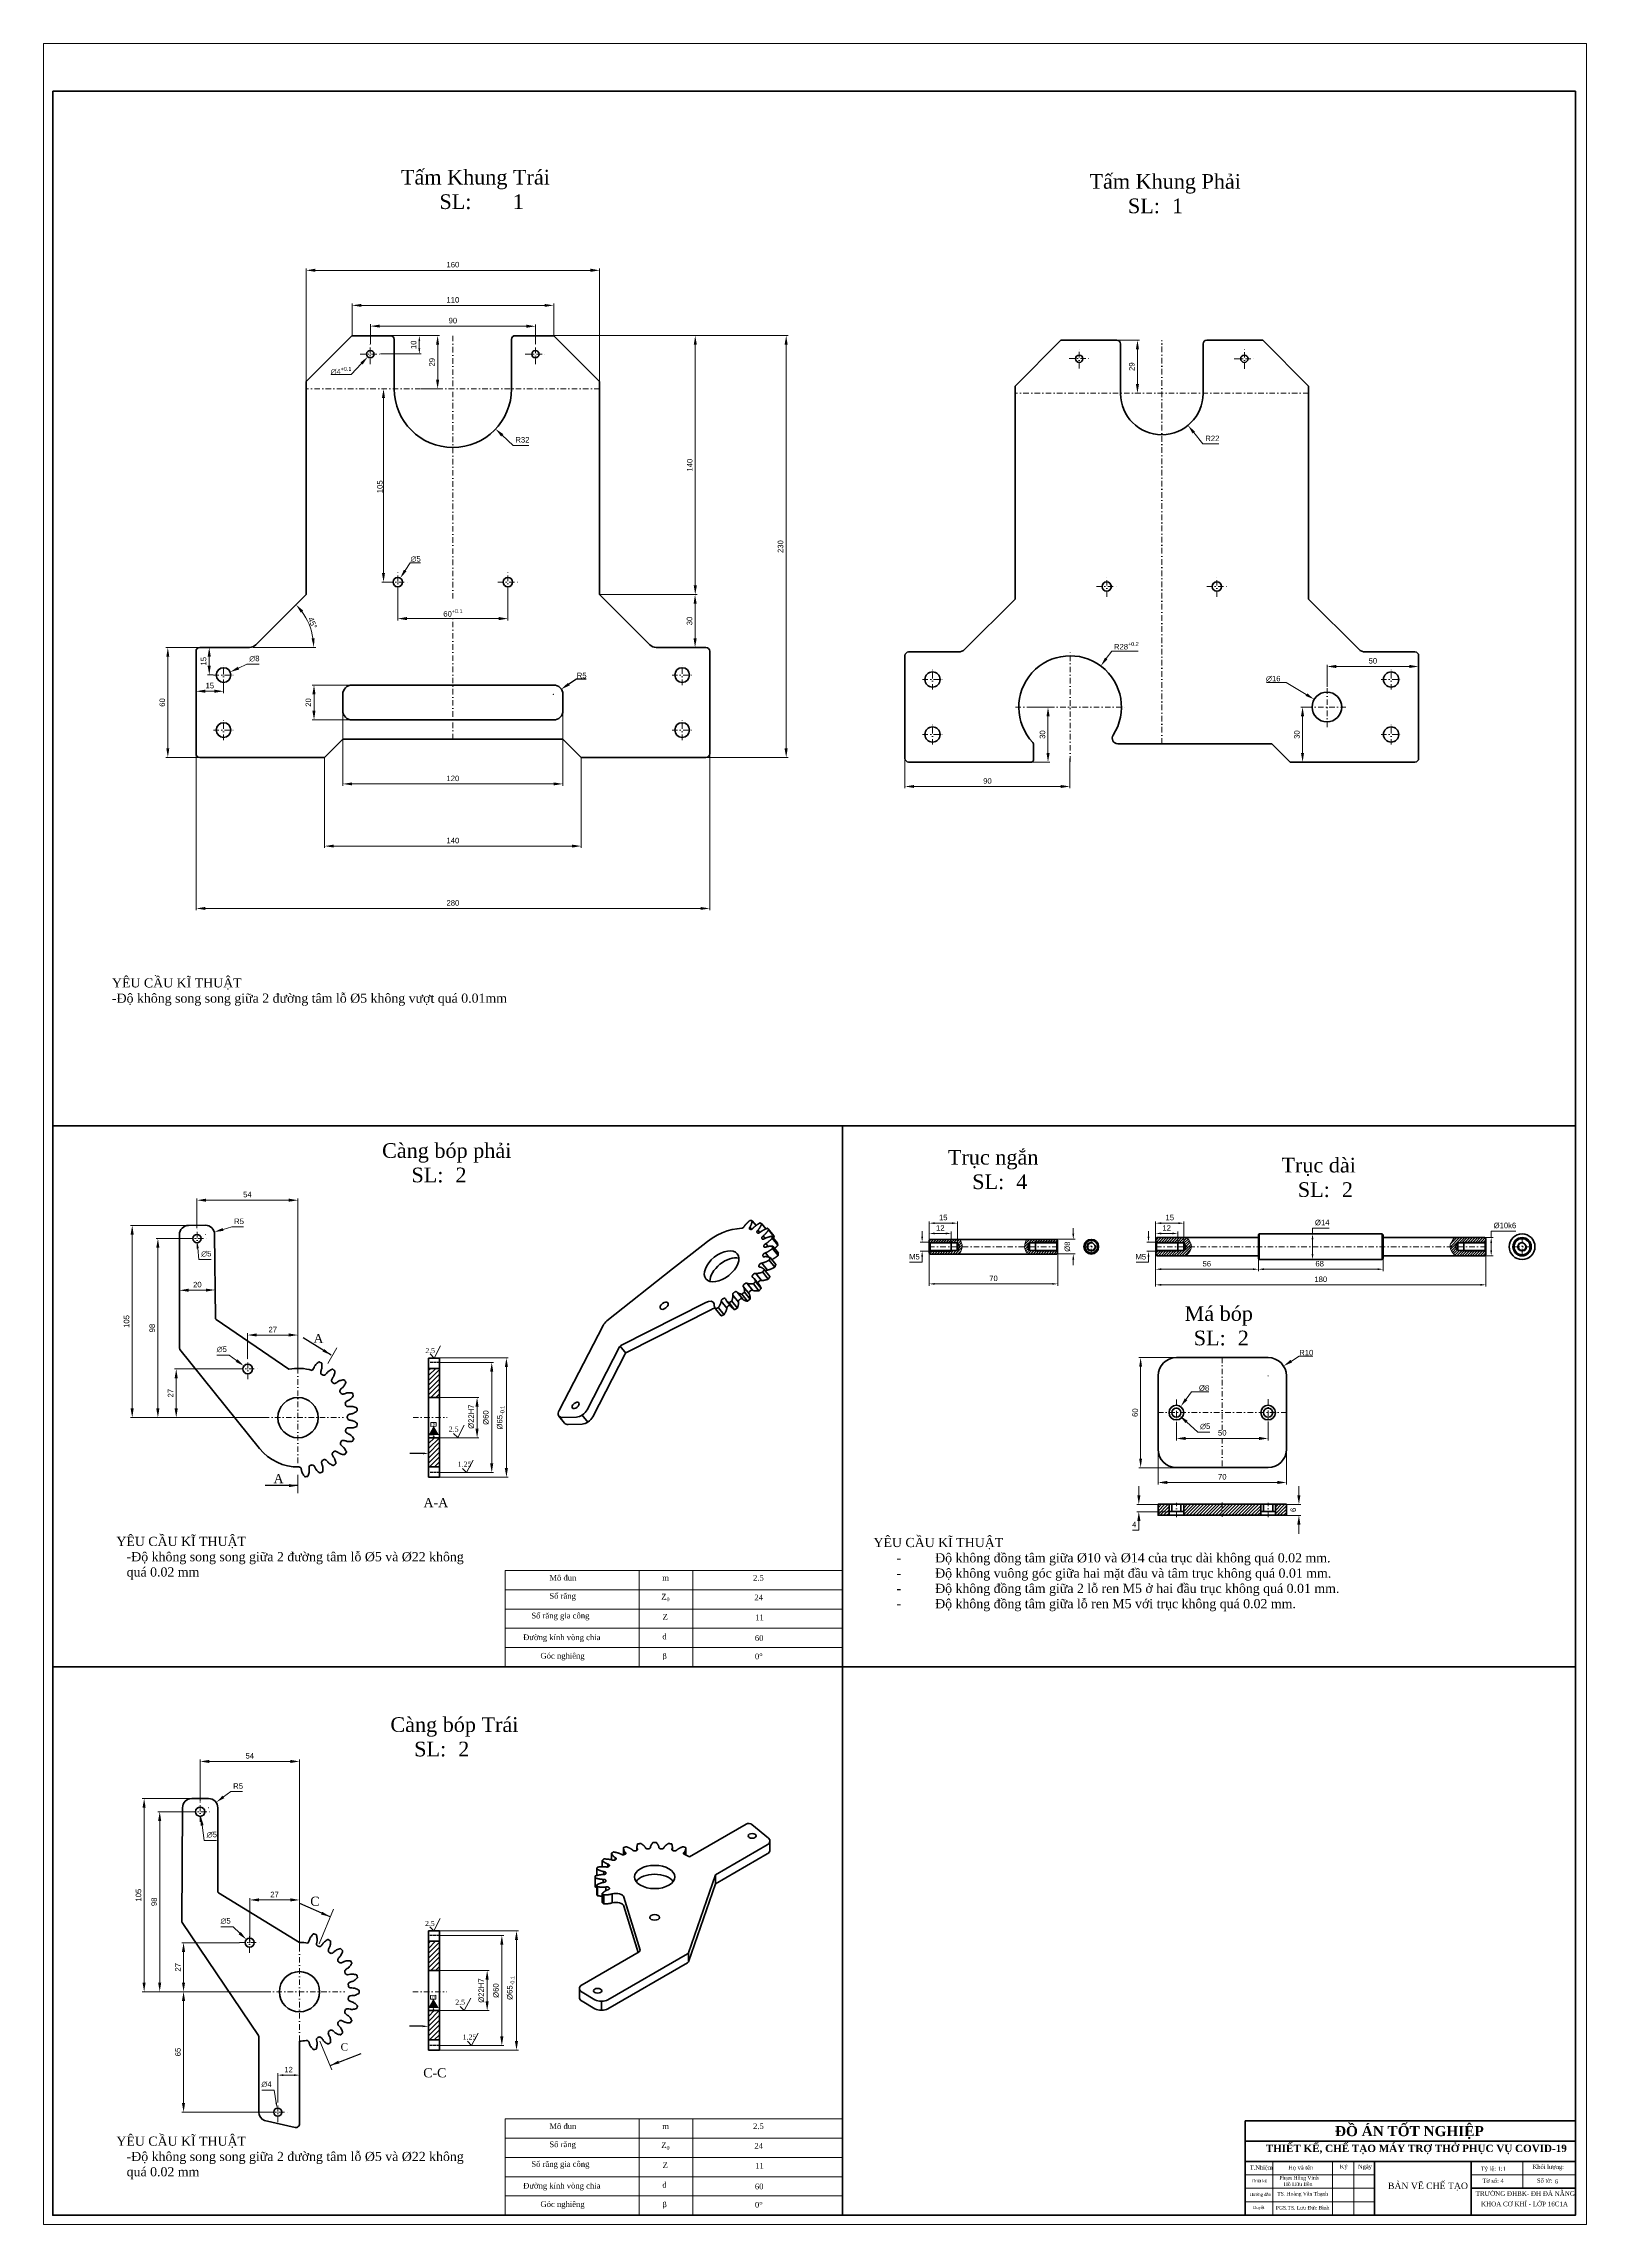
# Model space of a CAD drawing. Header units: inches. Extents: x -122986 to 27550, y -4965 to 6170.
# Drawn here: x 5348 to 6189, y 271 to 1460 of the extents above; entities that cross this region are included whole.
import ezdxf
from ezdxf import colors
from ezdxf.entities.mleader import LeaderData, LeaderLine
from ezdxf.math import Vec2, Vec3

# ---------------------------------------------------------------- set-up
doc = ezdxf.new("R2010")
doc.units = ezdxf.units.IN
doc.header["$LTSCALE"] = 2
doc.header["$MEASUREMENT"] = 0
for name, pattern in [('AM_ISO02W050x2', [3.75, 3, -0.75]), ('CENTER', [10.16, 6.35, -1.27, 1.27, -1.27]), ('DASHDOT', [1, 0.5, -0.25, 0, -0.25]), ('DASHED', [19.05, 12.7, -6.35])]:
    doc.linetypes.add(name, pattern=pattern)
for name, color, linetype, lineweight in [('1 Kich Thước', 7, 'Continuous', 15), ('1 mãnh', 7, 'Continuous', 5), ('1 Đường Tâm', 50, 'DASHDOT', 9), ('1 Đậm', 7, 'Continuous', 50), ('cat', 7, 'Continuous', 9), ('center', 4, 'CENTER', 25), ('duong ghi', 4, 'Continuous', 20), ('hidden', 3, 'DASHED', 25), ('thread', 3, 'Continuous', 25), ('đường nhạt', 5, 'Continuous', 25), ('đường thấy', 1, 'Continuous', 40)]:
    doc.layers.add(name, color=color, linetype=linetype, lineweight=lineweight)
doc.layers.add('d-manh', color=2, linetype='Continuous')
doc.styles.add('ISO-25', font='times.ttf', dxfattribs={"height": 2})
doc.styles.add('KT', font='arial.ttf', dxfattribs={"height": 2.5})
doc.styles.add('SON', font='times.ttf')
doc.styles.add('TCVN', font='times.ttf', dxfattribs={"height": 2.5})
doc.styles.add('tinh', font='arial.ttf')
doc.styles.add('vn', font='VTIMEN.TTF', dxfattribs={"height": 4})
doc.dimstyles.new('Copy of STANDARD', dxfattribs={"dimtxt": 5, "dimasz": 5, "dimexe": 5, "dimexo": 5, "dimgap": 3, "dimtad": 1, "dimtoh": 1, "dimzin": 0, "dimdsep": 46, "dimtxsty": 'KT', "dimcen": 5, "dimadec": 0, "dimazin": 0, "dimtp": 0.01, "dimtm": 0.01, "dimtfac": 1, "dimtix": 1, "dimtofl": 0, "dimtmove": 0, "dimatfit": 3, "dimfxl": 1, "dimtolj": 1, "dimtzin": 0, "dimarcsym": 0})
doc.dimstyles.new('ISO-25', dxfattribs={"dimtxt": 2.5, "dimasz": 2.5, "dimexe": 1.25, "dimexo": 0.625, "dimtad": 1, "dimtxsty": 'Standard', "dimcen": 8.5, "dimadec": 0, "dimazin": 0, "dimtfac": 1, "dimtmove": 0, "dimatfit": 3, "dimfxl": 1, "dimarcsym": 0})
doc.dimstyles.new('Tịnh', dxfattribs={"dimtxt": 0.3, "dimasz": 1.5, "dimexe": 1, "dimexo": 0.0625, "dimgap": 0.4, "dimtad": 1, "dimtoh": 1, "dimzin": 0, "dimdsep": 46, "dimtxsty": 'tinh', "dimcen": 0.09, "dimclrd": 256, "dimclre": 256, "dimclrt": 4, "dimadec": 0, "dimazin": 0, "dimtfac": 1, "dimtofl": 0, "dimtmove": 0, "dimatfit": 3, "dimfxl": 1, "dimtfillclr": 4, "dimtolj": 1, "dimtzin": 0, "dimlwd": -1, "dimlwe": -1, "dimarcsym": 0})
pattern_1 = [(45, (2750.4738, -3796.5254), (-0.70710678, 0.70710678), [])]

# ---------------------------------------------------------------- blocks, each defined once
blk = doc.blocks.new('*D201')
at = {"layer": '1 Kich Thước', "ltscale": 15, "transparency": 16777216}
for p, q in [((5447, 1131), (5415.1, 1131)), ((5416.1, 1126), (5416.1, 1076)), ((5447, 1071), (5415.1, 1071))]:
    blk.add_line(p, q, dxfattribs=at)
for points in [[(5415.3, 1126), (5416.9, 1126), (5416.1, 1131)], [(5415.3, 1076), (5416.9, 1076), (5416.1, 1071)]]:
    blk.add_solid(points, dxfattribs=at)
at = {"layer": 'Defpoints', "color": 0, "ltscale": 15, "transparency": 16777216}
for p in [(5447, 1131), (5416.1, 1071), (5447, 1071)]:
    blk.add_point(p, dxfattribs=at)
at = {"layer": '1 Kich Thước', "color": 4, "ltscale": 15, "transparency": 16777216, "insert": (5413.1, 1101), "char_height": 0.3, "attachment_point": 5, "rotation": 90, "style": 'tinh'}
blk.add_mtext('\\A1;{\\H10x;60}', dxfattribs=at)
blk = doc.blocks.new('*D202')
at = {"layer": '1 Kich Thước', "ltscale": 15, "transparency": 16777216}
for p, q in [((5511.5, 1100.9), (5511.5, 1055.6)), ((5631.5, 1100.9), (5631.5, 1055.6)), ((5516.5, 1056.6), (5626.5, 1056.6))]:
    blk.add_line(p, q, dxfattribs=at)
for points in [[(5516.5, 1057.4), (5516.5, 1055.8), (5511.5, 1056.6)], [(5626.5, 1057.4), (5626.5, 1055.8), (5631.5, 1056.6)]]:
    blk.add_solid(points, dxfattribs=at)
at = {"layer": 'Defpoints', "color": 0, "ltscale": 15, "transparency": 16777216}
for p in [(5511.5, 1101), (5631.5, 1101), (5631.5, 1056.6)]:
    blk.add_point(p, dxfattribs=at)
at = {"layer": '1 Kich Thước', "color": 4, "ltscale": 15, "transparency": 16777216, "insert": (5571.5, 1059.6), "char_height": 1, "attachment_point": 5, "style": 'tinh'}
blk.add_mtext('\\A1;{\\H3x;120}', dxfattribs=at)
blk = doc.blocks.new('*D225')
at = {"layer": '1 Kich Thước', "ltscale": 15, "transparency": 16777216}
for p, q in [((5516.1, 1279.8), (5521.7, 1285.8)), ((5526.4, 1291), (5526.6, 1291)), ((5526.5, 1290.9), (5526.5, 1291)), ((5505.2, 1279.8), (5516.1, 1279.8))]:
    blk.add_line(p, q, dxfattribs=at)
blk.add_solid([(5521.1, 1286.4), (5522.3, 1285.2), (5525.1, 1289.5)], dxfattribs=at)
at = {"layer": 'Defpoints', "color": 0, "ltscale": 15, "transparency": 16777216}
for p in [(5525.1, 1289.5), (5527.8, 1292.4)]:
    blk.add_point(p, dxfattribs=at)
at = {"layer": '1 Kich Thước', "color": 4, "ltscale": 15, "transparency": 16777216, "insert": (5510.5, 1281.8), "char_height": 0.3, "width": 2.803, "attachment_point": 5, "style": 'tinh'}
blk.add_mtext('\\A1;{\\H10x;∅4\\H0.7x;\\S+0.1^ ;}', dxfattribs=at)
blk = doc.blocks.new('*D226')
at = {"layer": '1 Kich Thước', "ltscale": 15, "transparency": 16777216}
for p, q in [((5516.4, 1110.5), (5494.8, 1110.5)), ((5495.8, 1096.5), (5495.8, 1105.5)), ((5516.4, 1091.5), (5494.8, 1091.5))]:
    blk.add_line(p, q, dxfattribs=at)
for points in [[(5494.9, 1105.5), (5496.6, 1105.5), (5495.8, 1110.5)], [(5494.9, 1096.5), (5496.6, 1096.5), (5495.8, 1091.5)]]:
    blk.add_solid(points, dxfattribs=at)
at = {"layer": 'Defpoints', "color": 0, "ltscale": 15, "transparency": 16777216}
for p in [(5495.8, 1110.5), (5516.5, 1110.5), (5516.5, 1091.5)]:
    blk.add_point(p, dxfattribs=at)
at = {"layer": '1 Kich Thước', "color": 4, "ltscale": 15, "transparency": 16777216, "insert": (5492.7, 1101), "char_height": 1, "attachment_point": 5, "rotation": 90, "style": 'tinh'}
blk.add_mtext('\\A1;{\\H3x;20}', dxfattribs=at)
blk = doc.blocks.new('*D227')
at = {"layer": '1 Kich Thước', "ltscale": 15, "transparency": 16777216}
for p, q in [((5491.5, 1276), (5491.5, 1337.6)), ((5496.5, 1336.6), (5646.5, 1336.6)), ((5651.5, 1276), (5651.5, 1337.6))]:
    blk.add_line(p, q, dxfattribs=at)
for points in [[(5496.5, 1337.5), (5496.5, 1335.8), (5491.5, 1336.6)], [(5646.5, 1337.5), (5646.5, 1335.8), (5651.5, 1336.6)]]:
    blk.add_solid(points, dxfattribs=at)
at = {"layer": 'Defpoints', "color": 0, "ltscale": 15, "transparency": 16777216}
for p in [(5651.5, 1336.6), (5491.5, 1276), (5651.5, 1276)]:
    blk.add_point(p, dxfattribs=at)
at = {"layer": '1 Kich Thước', "color": 4, "ltscale": 15, "transparency": 16777216, "insert": (5571.5, 1339.7), "char_height": 0.3, "attachment_point": 5, "style": 'tinh'}
blk.add_mtext('\\A1;{\\H10x;160}', dxfattribs=at)
blk = doc.blocks.new('*D228')
at = {"layer": '1 Kich Thước', "ltscale": 15, "transparency": 16777216}
for p, q in [((5516.5, 1301), (5516.5, 1318.5)), ((5521.5, 1317.5), (5621.5, 1317.5)), ((5626.5, 1301), (5626.5, 1318.5))]:
    blk.add_line(p, q, dxfattribs=at)
for points in [[(5521.5, 1318.3), (5521.5, 1316.7), (5516.5, 1317.5)], [(5621.5, 1318.3), (5621.5, 1316.7), (5626.5, 1317.5)]]:
    blk.add_solid(points, dxfattribs=at)
at = {"layer": 'Defpoints', "color": 0, "ltscale": 15, "transparency": 16777216}
for p in [(5626.5, 1317.5), (5516.5, 1301), (5626.5, 1301)]:
    blk.add_point(p, dxfattribs=at)
at = {"layer": '1 Kich Thước', "color": 4, "ltscale": 15, "transparency": 16777216, "insert": (5571.5, 1320.5), "char_height": 0.3, "attachment_point": 5, "style": 'tinh'}
blk.add_mtext('\\A1;{\\H10x;110}', dxfattribs=at)
blk = doc.blocks.new('*D229')
at = {"layer": '1 Kich Thước', "ltscale": 15, "transparency": 16777216}
for p, q in [((5626.5, 1301), (5754.2, 1301)), ((5753.2, 1076), (5753.2, 1296)), ((5709.5, 1071), (5754.2, 1071))]:
    blk.add_line(p, q, dxfattribs=at)
for points in [[(5752.3, 1296), (5754, 1296), (5753.2, 1301)], [(5752.3, 1076), (5754, 1076), (5753.2, 1071)]]:
    blk.add_solid(points, dxfattribs=at)
at = {"layer": 'Defpoints', "color": 0, "ltscale": 15, "transparency": 16777216}
for p in [(5626.5, 1301), (5753.2, 1301), (5709.5, 1071)]:
    blk.add_point(p, dxfattribs=at)
at = {"layer": '1 Kich Thước', "color": 4, "ltscale": 15, "transparency": 16777216, "insert": (5750.1, 1186), "char_height": 0.3, "attachment_point": 5, "rotation": 90, "style": 'tinh'}
blk.add_mtext('\\A1;{\\H10x;230}', dxfattribs=at)
blk = doc.blocks.new('*D230')
at = {"layer": '1 Kich Thước', "ltscale": 15, "transparency": 16777216}
for p, q in [((5501.5, 1070.9), (5501.5, 1021.7)), ((5641.5, 1070.9), (5641.5, 1021.7)), ((5506.5, 1022.7), (5636.5, 1022.7))]:
    blk.add_line(p, q, dxfattribs=at)
for points in [[(5506.5, 1023.5), (5506.5, 1021.9), (5501.5, 1022.7)], [(5636.5, 1023.5), (5636.5, 1021.9), (5641.5, 1022.7)]]:
    blk.add_solid(points, dxfattribs=at)
at = {"layer": 'Defpoints', "color": 0, "ltscale": 15, "transparency": 16777216}
for p in [(5501.5, 1071), (5641.5, 1071), (5641.5, 1022.7)]:
    blk.add_point(p, dxfattribs=at)
at = {"layer": '1 Kich Thước', "color": 4, "ltscale": 15, "transparency": 16777216, "insert": (5571.5, 1025.7), "char_height": 0.3, "attachment_point": 5, "style": 'tinh'}
blk.add_mtext('\\A1;{\\H10x;140}', dxfattribs=at)
blk = doc.blocks.new('*D231')
at = {"layer": '1 Kich Thước', "ltscale": 15, "transparency": 16777216}
for p, q in [((5431.5, 1079.2), (5431.5, 987.7)), ((5711.5, 1079.2), (5711.5, 987.7)), ((5436.5, 988.7), (5706.5, 988.7))]:
    blk.add_line(p, q, dxfattribs=at)
for points in [[(5436.5, 989.5), (5436.5, 987.9), (5431.5, 988.7)], [(5706.5, 989.5), (5706.5, 987.9), (5711.5, 988.7)]]:
    blk.add_solid(points, dxfattribs=at)
at = {"layer": 'Defpoints', "color": 0, "ltscale": 15, "transparency": 16777216}
for p in [(5431.5, 1079.2), (5711.5, 1079.2), (5711.5, 988.7)]:
    blk.add_point(p, dxfattribs=at)
at = {"layer": '1 Kich Thước', "color": 4, "ltscale": 15, "transparency": 16777216, "insert": (5571.5, 991.7), "char_height": 0.3, "attachment_point": 5, "style": 'tinh'}
blk.add_mtext('\\A1;{\\H10x;280}', dxfattribs=at)
blk = doc.blocks.new('*D232')
at = {"layer": '1 Kich Thước', "ltscale": 15, "transparency": 16777216}
for p, q in [((5626.5, 1301), (5704.6, 1301)), ((5703.6, 1296), (5703.6, 1164.8)), ((5651.5, 1159.8), (5704.6, 1159.8))]:
    blk.add_line(p, q, dxfattribs=at)
for points in [[(5702.8, 1296), (5704.5, 1296), (5703.6, 1301)], [(5702.8, 1164.8), (5704.5, 1164.8), (5703.6, 1159.8)]]:
    blk.add_solid(points, dxfattribs=at)
at = {"layer": 'Defpoints', "color": 0, "ltscale": 15, "transparency": 16777216}
for p in [(5626.5, 1301), (5651.5, 1159.8), (5703.6, 1159.8)]:
    blk.add_point(p, dxfattribs=at)
at = {"layer": '1 Kich Thước', "color": 4, "ltscale": 15, "transparency": 16777216, "insert": (5700.6, 1230.4), "char_height": 0.3, "attachment_point": 5, "rotation": 90, "style": 'tinh'}
blk.add_mtext('\\A1;{\\H10x;140}', dxfattribs=at)
blk = doc.blocks.new('*D233')
at = {"layer": '1 Kich Thước', "ltscale": 15, "transparency": 16777216}
for p, q in [((5651.5, 1159.8), (5704.5, 1159.8)), ((5703.5, 1154.8), (5703.5, 1136)), ((5698.7, 1131), (5704.5, 1131))]:
    blk.add_line(p, q, dxfattribs=at)
for points in [[(5702.7, 1154.8), (5704.4, 1154.8), (5703.5, 1159.8)], [(5702.7, 1136), (5704.4, 1136), (5703.5, 1131)]]:
    blk.add_solid(points, dxfattribs=at)
at = {"layer": 'Defpoints', "color": 0, "ltscale": 15, "transparency": 16777216}
for p in [(5651.5, 1159.8), (5698.6, 1131), (5703.5, 1131)]:
    blk.add_point(p, dxfattribs=at)
at = {"layer": '1 Kich Thước', "color": 4, "ltscale": 15, "transparency": 16777216, "insert": (5700.5, 1145.4), "char_height": 0.3, "attachment_point": 5, "rotation": 90, "style": 'tinh'}
blk.add_mtext('\\A1;{\\H10x;30}', dxfattribs=at)
blk = doc.blocks.new('*D234')
at = {"layer": '1 Kich Thước', "ltscale": 15, "transparency": 16777216}
blk.add_line((5462.7, 1131), (5496.7, 1131), dxfattribs=at)
blk.add_arc((5462.6, 1131), 33, 8.677, 36.323, dxfattribs=at)
for points in [[(5488.6, 1150), (5489.9, 1151.1), (5486, 1154.3)], [(5496.1, 1136), (5494.5, 1135.9), (5495.7, 1131)]]:
    blk.add_solid(points, dxfattribs=at)
at = {"layer": 'Defpoints', "color": 0, "ltscale": 15, "transparency": 16777216}
for p in [(5491.5, 1159.8), (5433.5, 1131), (5460.6, 1131), (5464.1, 1132.4), (5494.6, 1139.5)]:
    blk.add_point(p, dxfattribs=at)
at = {"layer": '1 Kich Thước', "color": 4, "ltscale": 15, "transparency": 16777216, "insert": (5495, 1144.4), "char_height": 0.3, "attachment_point": 5, "rotation": 292.5, "style": 'tinh'}
blk.add_mtext('\\A1;{\\H10x;45°}', dxfattribs=at)
blk = doc.blocks.new('*D235')
at = {"layer": '1 Kich Thước', "ltscale": 15, "transparency": 16777216}
for p, q in [((5548.2, 1177.2), (5545.5, 1173)), ((5553.8, 1177.2), (5548.2, 1177.2)), ((5541.3, 1166.6), (5541.5, 1166.6)), ((5541.4, 1166.5), (5541.4, 1166.7))]:
    blk.add_line(p, q, dxfattribs=at)
blk.add_solid([(5544.8, 1173.4), (5546.2, 1172.5), (5542.8, 1168.8)], dxfattribs=at)
at = {"layer": 'Defpoints', "color": 0, "ltscale": 15, "transparency": 16777216}
for p in [(5542.8, 1168.8), (5540.1, 1164.5)]:
    blk.add_point(p, dxfattribs=at)
at = {"layer": '1 Kich Thước', "color": 4, "ltscale": 15, "transparency": 16777216, "insert": (5551.2, 1179.2), "char_height": 0.3, "attachment_point": 5, "style": 'tinh'}
blk.add_mtext('\\A1;{\\H10x;∅5}', dxfattribs=at)
blk = doc.blocks.new('*D236')
at = {"layer": '1 Kich Thước', "ltscale": 15, "transparency": 16777216}
for p, q in [((6015, 1111.9), (6025.8, 1111.9)), ((6025.8, 1111.9), (6036.7, 1105.3)), ((6047.9, 1098.4), (6047.9, 1098.6)), ((6047.9, 1098.5), (6048, 1098.5))]:
    blk.add_line(p, q, dxfattribs=at)
blk.add_solid([(6037.2, 1106), (6036.3, 1104.6), (6041, 1102.7)], dxfattribs=at)
at = {"layer": 'Defpoints', "color": 0, "ltscale": 15, "transparency": 16777216}
for p in [(6041, 1102.7), (6054.9, 1094.3)]:
    blk.add_point(p, dxfattribs=at)
at = {"layer": '1 Kich Thước', "color": 4, "ltscale": 15, "transparency": 16777216, "insert": (6018.7, 1113.9), "char_height": 0.3, "attachment_point": 5, "style": 'tinh'}
blk.add_mtext('\\A1;{\\H10x;∅16}', dxfattribs=at)
blk = doc.blocks.new('*D203')
at = {"layer": '1 Kich Thước', "ltscale": 15, "transparency": 16777216}
for p, q in [((5541.4, 1161.5), (5541.4, 1145.7)), ((5601.5, 1161.5), (5601.5, 1145.7)), ((5546.4, 1146.7), (5596.5, 1146.7))]:
    blk.add_line(p, q, dxfattribs=at)
for points in [[(5546.4, 1147.6), (5546.4, 1145.9), (5541.4, 1146.7)], [(5596.5, 1147.6), (5596.5, 1145.9), (5601.5, 1146.7)]]:
    blk.add_solid(points, dxfattribs=at)
at = {"layer": 'Defpoints', "color": 0, "ltscale": 15, "transparency": 16777216}
for p in [(5541.4, 1161.5), (5601.5, 1161.5), (5601.5, 1146.7)]:
    blk.add_point(p, dxfattribs=at)
at = {"layer": '1 Kich Thước', "color": 4, "ltscale": 15, "transparency": 16777216, "insert": (5571.5, 1149.8), "char_height": 1, "attachment_point": 5, "style": 'tinh'}
blk.add_mtext('\\A1;{\\H3x;60\\H0.7x;\\S+0.1^ ;}', dxfattribs=at)
blk = doc.blocks.new('*D204')
at = {"ltscale": 15, "transparency": 16777216}
for p, q in [((5638.9, 1113.8), (5634.7, 1111)), ((5644.1, 1113.8), (5638.9, 1113.8)), ((5626.3, 1105.5), (5626.5, 1105.5)), ((5626.4, 1105.4), (5626.4, 1105.6))]:
    blk.add_line(p, q, dxfattribs=at)
blk.add_solid([(5634.2, 1111.7), (5635.2, 1110.3), (5630.5, 1108.2)], dxfattribs=at)
at = {"layer": 'Defpoints', "color": 0, "ltscale": 15, "transparency": 16777216}
for p in [(5630.5, 1108.2), (5626.4, 1105.5)]:
    blk.add_point(p, dxfattribs=at)
at = {"color": 4, "lineweight": 9, "ltscale": 15, "transparency": 16777216, "insert": (5641.7, 1115.7), "char_height": 0.3, "attachment_point": 5, "style": 'tinh'}
blk.add_mtext('\\A1;{\\H10x;R5}', dxfattribs=at)
blk = doc.blocks.new('*D205')
at = {"layer": '1 Kich Thước', "ltscale": 15, "transparency": 16777216}
for p, q in [((5564.3, 741.1), (5593.7, 741.1)), ((5592.7, 736.1), (5592.7, 686.1)), ((5564.3, 681.1), (5593.7, 681.1))]:
    blk.add_line(p, q, dxfattribs=at)
for points in [[(5591.8, 736.1), (5593.5, 736.1), (5592.7, 741.1)], [(5591.8, 686.1), (5593.5, 686.1), (5592.7, 681.1)]]:
    blk.add_solid(points, dxfattribs=at)
at = {"layer": 'Defpoints', "color": 0, "ltscale": 15, "transparency": 16777216}
for p in [(5564.3, 741.1), (5564.3, 681.1), (5592.7, 681.1)]:
    blk.add_point(p, dxfattribs=at)
at = {"layer": '1 Kich Thước', "color": 4, "ltscale": 15, "transparency": 16777216, "insert": (5589.5, 711.1), "char_height": 0.3, "attachment_point": 5, "rotation": 90, "style": 'tinh'}
blk.add_mtext('\\A1;{\\H10x;%%C60}', dxfattribs=at)
blk = doc.blocks.new('*D237')
at = {"layer": '1 Kich Thước', "ltscale": 15, "transparency": 16777216}
for p, q in [((5564.3, 743.6), (5601.7, 743.6)), ((5600.7, 738.6), (5600.7, 683.6)), ((5564.3, 678.6), (5601.7, 678.6))]:
    blk.add_line(p, q, dxfattribs=at)
for points in [[(5599.8, 738.6), (5601.5, 738.6), (5600.7, 743.6)], [(5599.8, 683.6), (5601.5, 683.6), (5600.7, 678.6)]]:
    blk.add_solid(points, dxfattribs=at)
at = {"layer": 'Defpoints', "color": 0, "ltscale": 15, "transparency": 16777216}
for p in [(5564.3, 743.6), (5564.3, 678.6), (5600.7, 678.6)]:
    blk.add_point(p, dxfattribs=at)
at = {"layer": '1 Kich Thước', "color": 4, "ltscale": 15, "transparency": 16777216, "insert": (5597.5, 711.1), "char_height": 0.3, "attachment_point": 5, "rotation": 90, "style": 'tinh'}
blk.add_mtext('\\A1;{\\H10x;%%C65\\H0.7x;\\S^ -0.1;}', dxfattribs=at)
blk = doc.blocks.new('*D238')
at = {"layer": '1 Kich Thước', "ltscale": 15, "transparency": 16777216}
for p, q in [((5564.3, 722.1), (5585.7, 722.1)), ((5584.7, 717.1), (5584.7, 705.1)), ((5564.3, 700.1), (5585.7, 700.1))]:
    blk.add_line(p, q, dxfattribs=at)
for points in [[(5583.8, 717.1), (5585.5, 717.1), (5584.7, 722.1)], [(5583.8, 705.1), (5585.5, 705.1), (5584.7, 700.1)]]:
    blk.add_solid(points, dxfattribs=at)
at = {"layer": 'Defpoints', "color": 0, "ltscale": 15, "transparency": 16777216}
for p in [(5564.3, 722.1), (5564.3, 700.1), (5584.7, 700.1)]:
    blk.add_point(p, dxfattribs=at)
at = {"layer": '1 Kich Thước', "color": 4, "ltscale": 15, "transparency": 16777216, "insert": (5581.5, 711.6), "char_height": 0.3, "attachment_point": 5, "rotation": 90, "style": 'tinh'}
blk.add_mtext('\\A1;{\\H10x;%%C22H7}', dxfattribs=at)
blk = doc.blocks.new('*D239')
at = {"layer": '1 Kich Thước', "ltscale": 15, "transparency": 16777216}
for p, q in [((6134, 809.3), (6138.5, 809.3)), ((6137.5, 809.3), (6137.5, 812.7)), ((6137.5, 812.7), (6151, 812.7)), ((6134, 799.3), (6138.5, 799.3)), ((6137.5, 802.3), (6137.5, 806.3))]:
    blk.add_line(p, q, dxfattribs=at)
for points in [[(6137, 806.3), (6138, 806.3), (6137.5, 809.3)], [(6137, 802.3), (6138, 802.3), (6137.5, 799.3)]]:
    blk.add_solid(points, dxfattribs=at)
at = {"layer": 'Defpoints', "color": 0, "ltscale": 15, "transparency": 16777216}
for p in [(6134, 809.3), (6134, 799.3), (6137.5, 799.3)]:
    blk.add_point(p, dxfattribs=at)
at = {"layer": '1 Kich Thước', "color": 4, "ltscale": 15, "transparency": 16777216, "insert": (6145, 815.8), "char_height": 0.3, "attachment_point": 5, "style": 'tinh'}
blk.add_mtext('\\A1;{\\H10x;%%C10k6}', dxfattribs=at)
blk = doc.blocks.new('*D240')
at = {"layer": '1 Kich Thước', "ltscale": 15, "transparency": 16777216}
for p, q in [((5954.6, 804.2), (5954.6, 782.5)), ((6134.6, 804.2), (6134.6, 782.5)), ((5957.6, 783.5), (6131.6, 783.5))]:
    blk.add_line(p, q, dxfattribs=at)
for points in [[(5957.6, 784), (5957.6, 783), (5954.6, 783.5)], [(6131.6, 784), (6131.6, 783), (6134.6, 783.5)]]:
    blk.add_solid(points, dxfattribs=at)
at = {"layer": 'Defpoints', "color": 0, "ltscale": 15, "transparency": 16777216}
for p in [(5954.6, 804.3), (6134.6, 804.3), (6134.6, 783.5)]:
    blk.add_point(p, dxfattribs=at)
at = {"layer": '1 Kich Thước', "color": 4, "ltscale": 15, "transparency": 16777216, "insert": (6044.6, 786.5), "char_height": 0.3, "attachment_point": 5, "style": 'tinh'}
blk.add_mtext('\\A1;{\\H10x;180}', dxfattribs=at)
blk = doc.blocks.new('*D241')
at = {"layer": '1 Kich Thước', "ltscale": 15, "transparency": 16777216}
for p, q in [((5831.2, 804.2), (5831.2, 783)), ((5901.2, 804.2), (5901.2, 783)), ((5834.2, 784), (5898.2, 784))]:
    blk.add_line(p, q, dxfattribs=at)
for points in [[(5834.2, 784.5), (5834.2, 783.5), (5831.2, 784)], [(5898.2, 784.5), (5898.2, 783.5), (5901.2, 784)]]:
    blk.add_solid(points, dxfattribs=at)
at = {"layer": 'Defpoints', "color": 0, "ltscale": 15, "transparency": 16777216}
for p in [(5831.2, 804.3), (5901.2, 804.3), (5901.2, 784)]:
    blk.add_point(p, dxfattribs=at)
at = {"layer": '1 Kich Thước', "color": 4, "ltscale": 15, "transparency": 16777216, "insert": (5866.2, 787), "char_height": 0.3, "attachment_point": 5, "style": 'tinh'}
blk.add_mtext('\\A1;{\\H10x;70}', dxfattribs=at)
blk = doc.blocks.new('*D206')
at = {"layer": '1 Kich Thước', "ltscale": 15, "transparency": 16777216}
for p, q in [((5827.3, 809.8), (5827.3, 812.8)), ((5831.1, 806.8), (5826.3, 806.8)), ((5831.1, 801.8), (5826.3, 801.8)), ((5827.3, 798.8), (5827.3, 795.8)), ((5827.3, 795.8), (5820.4, 795.8))]:
    blk.add_line(p, q, dxfattribs=at)
for points in [[(5826.8, 809.8), (5827.8, 809.8), (5827.3, 806.8)], [(5826.8, 798.8), (5827.8, 798.8), (5827.3, 801.8)]]:
    blk.add_solid(points, dxfattribs=at)
at = {"layer": 'Defpoints', "color": 0, "ltscale": 15, "transparency": 16777216}
for p in [(5827.3, 801.8), (5831.2, 806.8), (5831.2, 801.8)]:
    blk.add_point(p, dxfattribs=at)
at = {"layer": '1 Kich Thước', "color": 4, "ltscale": 15, "transparency": 16777216, "insert": (5823.1, 798.8), "char_height": 0.3, "attachment_point": 5, "style": 'tinh'}
blk.add_mtext('\\A1;{\\H10x;M5}', dxfattribs=at)
blk = doc.blocks.new('*D207')
at = {"layer": '1 Kich Thước', "ltscale": 15, "transparency": 16777216}
for p, q in [((6032.8, 744.6), (6028.6, 741.9)), ((6040.3, 744.6), (6032.8, 744.6)), ((6015.8, 733.8), (6016, 733.8)), ((6015.9, 733.7), (6015.9, 733.9))]:
    blk.add_line(p, q, dxfattribs=at)
blk.add_solid([(6028.1, 742.6), (6029, 741.2), (6024.3, 739.2)], dxfattribs=at)
at = {"layer": 'Defpoints', "color": 0, "ltscale": 15, "transparency": 16777216}
for p in [(6024.3, 739.2), (6015.9, 733.8)]:
    blk.add_point(p, dxfattribs=at)
at = {"layer": '1 Kich Thước', "color": 4, "ltscale": 15, "transparency": 16777216, "insert": (6036.7, 746.5), "char_height": 0.3, "attachment_point": 5, "style": 'tinh'}
blk.add_mtext('\\A1;{\\H10x;R10}', dxfattribs=at)
blk = doc.blocks.new('*D242')
at = {"layer": '1 Kich Thước', "ltscale": 15, "transparency": 16777216}
for p, q in [((5965.8, 713.8), (5966, 713.8)), ((5965.9, 713.7), (5965.9, 713.9)), ((5974.1, 725.2), (5971.2, 721.1)), ((5983.6, 725.2), (5974.1, 725.2))]:
    blk.add_line(p, q, dxfattribs=at)
blk.add_solid([(5970.5, 721.6), (5971.8, 720.6), (5968.2, 717.1)], dxfattribs=at)
at = {"layer": 'Defpoints', "color": 0, "ltscale": 15, "transparency": 16777216}
for p in [(5968.2, 717.1), (5963.5, 710.6)]:
    blk.add_point(p, dxfattribs=at)
at = {"layer": '1 Kich Thước', "color": 4, "ltscale": 15, "transparency": 16777216, "insert": (5981, 727.2), "char_height": 0.3, "attachment_point": 5, "style": 'tinh'}
blk.add_mtext('\\A1;{\\H10x;%%C8}', dxfattribs=at)
blk = doc.blocks.new('*D243')
at = {"layer": '1 Kich Thước', "ltscale": 15, "transparency": 16777216}
for p, q in [((5965.8, 743.8), (5945.4, 743.8)), ((5946.4, 688.8), (5946.4, 738.8)), ((5965.8, 683.8), (5945.4, 683.8))]:
    blk.add_line(p, q, dxfattribs=at)
for points in [[(5945.6, 738.8), (5947.2, 738.8), (5946.4, 743.8)], [(5945.6, 688.8), (5947.2, 688.8), (5946.4, 683.8)]]:
    blk.add_solid(points, dxfattribs=at)
at = {"layer": 'Defpoints', "color": 0, "ltscale": 15, "transparency": 16777216}
for p in [(5946.4, 743.8), (5965.9, 743.8), (5965.9, 683.8)]:
    blk.add_point(p, dxfattribs=at)
at = {"layer": '1 Kich Thước', "color": 4, "ltscale": 15, "transparency": 16777216, "insert": (5943.4, 713.8), "char_height": 0.3, "attachment_point": 5, "rotation": 90, "style": 'tinh'}
blk.add_mtext('\\A1;{\\H10x;60}', dxfattribs=at)
blk = doc.blocks.new('*D208')
at = {"layer": '1 Kich Thước', "ltscale": 15, "transparency": 16777216}
for p, q in [((5945.4, 668.8), (5945.4, 673.8)), ((5962.1, 663.8), (5944.4, 663.8)), ((5962.1, 659.8), (5944.4, 659.8)), ((5945.4, 654.8), (5945.4, 649.8)), ((5945.4, 649.8), (5941.9, 649.8))]:
    blk.add_line(p, q, dxfattribs=at)
for points in [[(5944.6, 668.8), (5946.3, 668.8), (5945.4, 663.8)], [(5944.6, 654.8), (5946.3, 654.8), (5945.4, 659.8)]]:
    blk.add_solid(points, dxfattribs=at)
at = {"layer": 'Defpoints', "color": 0, "ltscale": 15, "transparency": 16777216}
for p in [(5945.4, 663.8), (5962.2, 663.8), (5962.2, 659.8)]:
    blk.add_point(p, dxfattribs=at)
at = {"layer": '1 Kich Thước', "color": 4, "ltscale": 15, "transparency": 16777216, "insert": (5942.9, 652.8), "char_height": 0.3, "attachment_point": 5, "style": 'tinh'}
blk.add_mtext('\\A1;{\\H10x;4}', dxfattribs=at)
blk = doc.blocks.new('*D244')
at = {"layer": '1 Kich Thước', "ltscale": 15, "transparency": 16777216}
for p, q in [((5831.2, 806.8), (5831.2, 812.5)), ((5834.2, 811.5), (5840.2, 811.5)), ((5843.2, 806.8), (5843.2, 812.5))]:
    blk.add_line(p, q, dxfattribs=at)
for points in [[(5834.2, 812), (5834.2, 811), (5831.2, 811.5)], [(5840.2, 812), (5840.2, 811), (5843.2, 811.5)]]:
    blk.add_solid(points, dxfattribs=at)
at = {"layer": 'Defpoints', "color": 0, "ltscale": 15, "transparency": 16777216}
for p in [(5843.2, 811.5), (5831.2, 806.8), (5843.2, 806.8)]:
    blk.add_point(p, dxfattribs=at)
at = {"layer": '1 Kich Thước', "color": 4, "ltscale": 15, "transparency": 16777216, "insert": (5837.2, 814.5), "char_height": 0.3, "attachment_point": 5, "style": 'tinh'}
blk.add_mtext('\\A1;{\\H10x;12}', dxfattribs=at)
blk = doc.blocks.new('*D209')
at = {"layer": '1 Kich Thước', "ltscale": 15, "transparency": 16777216}
for p, q in [((5534.2, 1272), (5532.7, 1272)), ((5533.7, 1267), (5533.7, 1171.6)), ((5536.2, 1166.6), (5532.7, 1166.6))]:
    blk.add_line(p, q, dxfattribs=at)
for points in [[(5532.8, 1267), (5534.5, 1267), (5533.7, 1272)], [(5532.8, 1171.6), (5534.5, 1171.6), (5533.7, 1166.6)]]:
    blk.add_solid(points, dxfattribs=at)
at = {"layer": 'Defpoints', "color": 0, "ltscale": 15, "transparency": 16777216}
for p in [(5534.3, 1272), (5533.7, 1166.6), (5536.3, 1166.6)]:
    blk.add_point(p, dxfattribs=at)
at = {"layer": '1 Kich Thước', "color": 4, "ltscale": 15, "transparency": 16777216, "insert": (5531.7, 1218.6), "char_height": 1, "attachment_point": 5, "rotation": 90, "style": 'tinh'}
blk.add_mtext('\\A1;{\\H3x;105}', dxfattribs=at)
blk = doc.blocks.new('*D245')
at = {"layer": '1 Kich Thước', "ltscale": 15, "transparency": 16777216}
for p, q in [((5537.5, 1301), (5554.2, 1301)), ((5553.2, 1294), (5553.2, 1298)), ((5532, 1291), (5554.2, 1291))]:
    blk.add_line(p, q, dxfattribs=at)
for points in [[(5552.7, 1298), (5553.7, 1298), (5553.2, 1301)], [(5552.7, 1294), (5553.7, 1294), (5553.2, 1291)]]:
    blk.add_solid(points, dxfattribs=at)
at = {"layer": 'Defpoints', "color": 0, "ltscale": 15, "transparency": 16777216}
for p in [(5537.5, 1301), (5553.2, 1301), (5532, 1291)]:
    blk.add_point(p, dxfattribs=at)
at = {"layer": '1 Kich Thước', "color": 4, "ltscale": 15, "transparency": 16777216, "insert": (5550.1, 1296), "char_height": 3, "attachment_point": 5, "rotation": 90, "style": 'tinh'}
blk.add_mtext('\\A1;10', dxfattribs=at)
blk = doc.blocks.new('*D246')
at = {"layer": '1 Kich Thước', "ltscale": 15, "transparency": 16777216}
for p, q in [((5441.1, 1131), (5437.7, 1131)), ((5438.7, 1121), (5438.7, 1126)), ((5440.9, 1116), (5437.7, 1116))]:
    blk.add_line(p, q, dxfattribs=at)
for points in [[(5437.8, 1126), (5439.5, 1126), (5438.7, 1131)], [(5437.8, 1121), (5439.5, 1121), (5438.7, 1116)]]:
    blk.add_solid(points, dxfattribs=at)
at = {"layer": 'Defpoints', "color": 0, "ltscale": 15, "transparency": 16777216}
for p in [(5438.7, 1131), (5441.2, 1131), (5441, 1116)]:
    blk.add_point(p, dxfattribs=at)
at = {"layer": '1 Kich Thước', "color": 4, "ltscale": 15, "transparency": 16777216, "insert": (5435.6, 1123.5), "char_height": 3, "attachment_point": 5, "rotation": 90, "style": 'tinh'}
blk.add_mtext('\\A1;15', dxfattribs=at)
blk = doc.blocks.new('*D247')
at = {"layer": '1 Kich Thước', "ltscale": 15, "transparency": 16777216}
for p, q in [((5431.5, 1110.4), (5431.5, 1106.1)), ((5441.5, 1107.1), (5436.5, 1107.1)), ((5446.5, 1110.4), (5446.5, 1106.1))]:
    blk.add_line(p, q, dxfattribs=at)
for points in [[(5436.5, 1108), (5436.5, 1106.3), (5431.5, 1107.1)], [(5441.5, 1108), (5441.5, 1106.3), (5446.5, 1107.1)]]:
    blk.add_solid(points, dxfattribs=at)
at = {"layer": 'Defpoints', "color": 0, "ltscale": 15, "transparency": 16777216}
for p in [(5431.5, 1110.5), (5431.5, 1107.1), (5446.5, 1110.5)]:
    blk.add_point(p, dxfattribs=at)
at = {"layer": '1 Kich Thước', "color": 4, "ltscale": 15, "transparency": 16777216, "insert": (5439, 1110.2), "char_height": 3, "attachment_point": 5, "style": 'tinh'}
blk.add_mtext('\\A1;15', dxfattribs=at)
blk = doc.blocks.new('*D248')
at = {"layer": '1 Kich Thước', "ltscale": 15, "transparency": 16777216}
for p, q in [((5459.2, 1121.8), (5454.7, 1119.7)), ((5465.9, 1121.8), (5459.2, 1121.8)), ((5446.4, 1116), (5446.6, 1116)), ((5446.5, 1115.9), (5446.5, 1116.1))]:
    blk.add_line(p, q, dxfattribs=at)
blk.add_solid([(5454.3, 1120.5), (5455, 1119), (5450.1, 1117.6)], dxfattribs=at)
at = {"layer": 'Defpoints', "color": 0, "ltscale": 15, "transparency": 16777216}
for p in [(5442.8, 1114.3), (5450.1, 1117.6)]:
    blk.add_point(p, dxfattribs=at)
at = {"layer": '1 Kich Thước', "color": 4, "ltscale": 15, "transparency": 16777216, "insert": (5463.3, 1124.9), "char_height": 3, "attachment_point": 5, "style": 'tinh'}
blk.add_mtext('\\A1;∅8', dxfattribs=at)
blk = doc.blocks.new('*D249')
at = {"layer": '1 Kich Thước', "ltscale": 15, "transparency": 16777216}
for p, q in [((5554.2, 1301), (5564.2, 1301)), ((5563.2, 1296), (5563.2, 1277)), ((5554.2, 1272), (5564.2, 1272))]:
    blk.add_line(p, q, dxfattribs=at)
for points in [[(5562.3, 1296), (5564, 1296), (5563.2, 1301)], [(5562.3, 1277), (5564, 1277), (5563.2, 1272)]]:
    blk.add_solid(points, dxfattribs=at)
at = {"layer": 'Defpoints', "color": 0, "ltscale": 15, "transparency": 16777216}
for p in [(5554.2, 1301), (5554.2, 1272), (5563.2, 1272)]:
    blk.add_point(p, dxfattribs=at)
at = {"layer": '1 Kich Thước', "color": 4, "ltscale": 15, "transparency": 16777216, "insert": (5560.1, 1286.5), "char_height": 3, "attachment_point": 5, "rotation": 90, "style": 'tinh'}
blk.add_mtext('\\A1;29', dxfattribs=at)
blk = doc.blocks.new('*D250')
at = {"layer": '1 Kich Thước', "ltscale": 15, "transparency": 16777216}
for p, q in [((6037, 1098.5), (6033.7, 1098.5)), ((6034.7, 1093.5), (6034.7, 1073.5)), ((6037, 1068.5), (6033.7, 1068.5))]:
    blk.add_line(p, q, dxfattribs=at)
for points in [[(6033.8, 1093.5), (6035.5, 1093.5), (6034.7, 1098.5)], [(6033.8, 1073.5), (6035.5, 1073.5), (6034.7, 1068.5)]]:
    blk.add_solid(points, dxfattribs=at)
at = {"layer": 'Defpoints', "color": 0, "ltscale": 15, "transparency": 16777216}
for p in [(6037, 1098.5), (6034.7, 1068.5), (6037, 1068.5)]:
    blk.add_point(p, dxfattribs=at)
at = {"layer": '1 Kich Thước', "color": 4, "ltscale": 15, "transparency": 16777216, "insert": (6031.6, 1083.5), "char_height": 3, "attachment_point": 5, "rotation": 90, "style": 'tinh'}
blk.add_mtext('\\A1;30', dxfattribs=at)
blk = doc.blocks.new('*D251')
at = {"layer": '1 Kich Thước', "ltscale": 15, "transparency": 16777216}
for p, q in [((6048, 1109.6), (6048, 1121.6)), ((6053, 1120.6), (6092.9, 1120.6)), ((6097.9, 1109.6), (6097.9, 1121.6))]:
    blk.add_line(p, q, dxfattribs=at)
for points in [[(6053, 1121.5), (6053, 1119.8), (6048, 1120.6)], [(6092.9, 1121.5), (6092.9, 1119.8), (6097.9, 1120.6)]]:
    blk.add_solid(points, dxfattribs=at)
at = {"layer": 'Defpoints', "color": 0, "ltscale": 15, "transparency": 16777216}
for p in [(6097.9, 1120.6), (6048, 1109.5), (6097.9, 1109.5)]:
    blk.add_point(p, dxfattribs=at)
at = {"layer": '1 Kich Thước', "color": 4, "ltscale": 15, "transparency": 16777216, "insert": (6073, 1123.7), "char_height": 3, "attachment_point": 5, "style": 'tinh'}
blk.add_mtext('\\A1;50', dxfattribs=at)
blk = doc.blocks.new('*D252')
at = {"layer": '1 Kich Thước', "ltscale": 15, "transparency": 16777216}
for p, q in [((5571.4, 1272), (5571.6, 1272)), ((5571.5, 1271.9), (5571.5, 1272.1)), ((5604.3, 1241.1), (5598.4, 1246.7)), ((5612.9, 1241.1), (5604.3, 1241.1))]:
    blk.add_line(p, q, dxfattribs=at)
blk.add_solid([(5599, 1247.3), (5597.8, 1246), (5594.8, 1250.1)], dxfattribs=at)
at = {"layer": 'Defpoints', "color": 0, "ltscale": 15, "transparency": 16777216}
for p in [(5571.5, 1272), (5594.8, 1250.1)]:
    blk.add_point(p, dxfattribs=at)
at = {"layer": '1 Kich Thước', "color": 4, "ltscale": 15, "transparency": 16777216, "insert": (5609.4, 1244.2), "char_height": 3, "attachment_point": 5, "style": 'tinh'}
blk.add_mtext('\\A1;R32', dxfattribs=at)
blk = doc.blocks.new('*D253')
at = {"layer": '1 Kich Thước', "ltscale": 15, "transparency": 16777216}
for p, q in [((5957.9, 1269.4), (5957.9, 1269.6)), ((5957.9, 1269.5), (5958, 1269.5)), ((5980.4, 1242), (5975.4, 1248.2)), ((5989.1, 1242), (5980.4, 1242))]:
    blk.add_line(p, q, dxfattribs=at)
blk.add_solid([(5976, 1248.7), (5974.7, 1247.7), (5972.2, 1252.1)], dxfattribs=at)
at = {"layer": 'Defpoints', "color": 0, "ltscale": 15, "transparency": 16777216}
for p in [(5957.9, 1269.5), (5972.2, 1252.1)]:
    blk.add_point(p, dxfattribs=at)
at = {"layer": '1 Kich Thước', "color": 4, "ltscale": 15, "transparency": 16777216, "insert": (5985.5, 1245), "char_height": 3, "attachment_point": 5, "style": 'tinh'}
blk.add_mtext('\\A1;R22', dxfattribs=at)
blk = doc.blocks.new('*D254')
at = {"layer": '1 Kich Thước', "ltscale": 15, "transparency": 16777216}
for p, q in [((5933.5, 1298.5), (5945.7, 1298.5)), ((5944.7, 1293.5), (5944.7, 1274.6)), ((5943.2, 1269.6), (5945.7, 1269.6))]:
    blk.add_line(p, q, dxfattribs=at)
for points in [[(5943.8, 1293.5), (5945.5, 1293.5), (5944.7, 1298.5)], [(5943.8, 1274.6), (5945.5, 1274.6), (5944.7, 1269.6)]]:
    blk.add_solid(points, dxfattribs=at)
at = {"layer": 'Defpoints', "color": 0, "ltscale": 15, "transparency": 16777216}
for p in [(5933.4, 1298.5), (5943.2, 1269.6), (5944.7, 1269.6)]:
    blk.add_point(p, dxfattribs=at)
at = {"layer": '1 Kich Thước', "color": 4, "ltscale": 15, "transparency": 16777216, "insert": (5941.6, 1284.1), "char_height": 3, "attachment_point": 5, "rotation": 90, "style": 'tinh'}
blk.add_mtext('\\A1;29', dxfattribs=at)
blk = doc.blocks.new('*D255')
at = {"layer": '1 Kich Thước', "ltscale": 15, "transparency": 16777216}
for p, q in [((5432, 814.3), (5432, 830.6)), ((5437, 829.6), (5482, 829.6)), ((5487, 735.9), (5487, 830.6))]:
    blk.add_line(p, q, dxfattribs=at)
for points in [[(5437, 830.5), (5437, 828.8), (5432, 829.6)], [(5482, 830.5), (5482, 828.8), (5487, 829.6)]]:
    blk.add_solid(points, dxfattribs=at)
at = {"layer": 'Defpoints', "color": 0, "ltscale": 15, "transparency": 16777216}
for p in [(5487, 829.6), (5432, 814.2), (5487, 735.8)]:
    blk.add_point(p, dxfattribs=at)
at = {"layer": '1 Kich Thước', "color": 4, "ltscale": 15, "transparency": 16777216, "insert": (5459.5, 832.7), "char_height": 3, "attachment_point": 5, "style": 'tinh'}
blk.add_mtext('\\A1;54', dxfattribs=at)
blk = doc.blocks.new('*D256')
at = {"layer": '1 Kich Thước', "ltscale": 15, "transparency": 16777216}
for p, q in [((5422.5, 779.9), (5422.5, 781.5)), ((5427.5, 780.5), (5436.9, 780.6)), ((5441.9, 780.1), (5441.9, 781.7))]:
    blk.add_line(p, q, dxfattribs=at)
for points in [[(5427.5, 781.4), (5427.5, 779.7), (5422.5, 780.5)], [(5436.9, 781.4), (5436.9, 779.8), (5441.9, 780.7)]]:
    blk.add_solid(points, dxfattribs=at)
at = {"layer": 'Defpoints', "color": 0, "ltscale": 15, "transparency": 16777216}
for p in [(5422.5, 779.8), (5441.9, 780.7), (5441.9, 780)]:
    blk.add_point(p, dxfattribs=at)
at = {"layer": '1 Kich Thước', "color": 4, "ltscale": 15, "transparency": 16777216, "insert": (5432.2, 783.6), "char_height": 3, "attachment_point": 5, "rotation": 0.5329, "style": 'tinh'}
blk.add_mtext('\\A1;20', dxfattribs=at)
blk = doc.blocks.new('*D257')
at = {"layer": '1 Kich Thước', "ltscale": 15, "transparency": 16777216}
for p, q in [((5431.9, 808.7), (5432.1, 808.7)), ((5432, 808.6), (5432, 808.8)), ((5433, 797.3), (5432.5, 803.5)), ((5439.7, 797.3), (5433, 797.3))]:
    blk.add_line(p, q, dxfattribs=at)
blk.add_solid([(5433, 803.5), (5432, 803.4), (5432.2, 806.5)], dxfattribs=at)
at = {"layer": 'Defpoints', "color": 0, "ltscale": 15, "transparency": 16777216}
for p in [(5431.8, 811), (5432.2, 806.5)]:
    blk.add_point(p, dxfattribs=at)
at = {"layer": '1 Kich Thước', "color": 4, "ltscale": 15, "transparency": 16777216, "insert": (5437.1, 800.4), "char_height": 3, "attachment_point": 5, "style": 'tinh'}
blk.add_mtext('\\A1;∅5', dxfattribs=at)
blk = doc.blocks.new('*D258')
at = {"layer": '1 Kich Thước', "ltscale": 15, "transparency": 16777216}
for p, q in [((5442.8, 745.2), (5449.6, 745.2)), ((5449.6, 745.2), (5453.6, 742.2)), ((5459.6, 737.5), (5459.6, 737.7)), ((5459.6, 737.6), (5459.7, 737.6))]:
    blk.add_line(p, q, dxfattribs=at)
blk.add_solid([(5454.1, 742.9), (5453.1, 741.5), (5457.6, 739.2)], dxfattribs=at)
at = {"layer": 'Defpoints', "color": 0, "ltscale": 15, "transparency": 16777216}
for p in [(5457.6, 739.2), (5461.7, 736.1)]:
    blk.add_point(p, dxfattribs=at)
at = {"layer": '1 Kich Thước', "color": 4, "ltscale": 15, "transparency": 16777216, "insert": (5445.5, 748.3), "char_height": 3, "attachment_point": 5, "style": 'tinh'}
blk.add_mtext('\\A1;∅5', dxfattribs=at)
blk = doc.blocks.new('*D259')
at = {"layer": '1 Kich Thước', "ltscale": 15, "transparency": 16777216}
for p, q in [((5459.6, 743.2), (5459.6, 757.1)), ((5464.6, 756.1), (5482, 756.1)), ((5487, 743.2), (5487, 757.1))]:
    blk.add_line(p, q, dxfattribs=at)
for points in [[(5464.6, 757), (5464.6, 755.3), (5459.6, 756.1)], [(5482, 757), (5482, 755.3), (5487, 756.1)]]:
    blk.add_solid(points, dxfattribs=at)
at = {"layer": 'Defpoints', "color": 0, "ltscale": 15, "transparency": 16777216}
for p in [(5487, 756.1), (5459.6, 743.1), (5487, 743.1)]:
    blk.add_point(p, dxfattribs=at)
at = {"layer": '1 Kich Thước', "color": 4, "ltscale": 15, "transparency": 16777216, "insert": (5473.3, 759.1), "char_height": 3, "attachment_point": 5, "style": 'tinh'}
blk.add_mtext('\\A1;27', dxfattribs=at)
blk = doc.blocks.new('*D260')
at = {"layer": '1 Kich Thước', "ltscale": 15, "transparency": 16777216}
for p, q in [((5427.3, 815.9), (5395.7, 815.9)), ((5396.7, 810.9), (5396.7, 716.1)), ((5470.5, 711.1), (5395.7, 711.1))]:
    blk.add_line(p, q, dxfattribs=at)
for points in [[(5395.8, 810.9), (5397.5, 810.9), (5396.7, 815.9)], [(5395.8, 716.1), (5397.5, 716.1), (5396.7, 711.1)]]:
    blk.add_solid(points, dxfattribs=at)
at = {"layer": 'Defpoints', "color": 0, "ltscale": 15, "transparency": 16777216}
for p in [(5427.4, 815.9), (5396.7, 711.1), (5470.5, 711.1)]:
    blk.add_point(p, dxfattribs=at)
at = {"layer": '1 Kich Thước', "color": 4, "ltscale": 15, "transparency": 16777216, "insert": (5393.6, 763.5), "char_height": 3, "attachment_point": 5, "rotation": 90, "style": 'tinh'}
blk.add_mtext('\\A1;105', dxfattribs=at)
blk = doc.blocks.new('*D261')
at = {"layer": '1 Kich Thước', "ltscale": 15, "transparency": 16777216}
for p, q in [((5426.5, 808.7), (5409.7, 808.7)), ((5410.7, 803.7), (5410.7, 716.1)), ((5426.5, 711.1), (5409.7, 711.1))]:
    blk.add_line(p, q, dxfattribs=at)
for points in [[(5409.8, 803.7), (5411.5, 803.7), (5410.7, 808.7)], [(5409.8, 716.1), (5411.5, 716.1), (5410.7, 711.1)]]:
    blk.add_solid(points, dxfattribs=at)
at = {"layer": 'Defpoints', "color": 0, "ltscale": 15, "transparency": 16777216}
for p in [(5426.5, 808.7), (5410.7, 711.1), (5426.5, 711.1)]:
    blk.add_point(p, dxfattribs=at)
at = {"layer": '1 Kich Thước', "color": 4, "ltscale": 15, "transparency": 16777216, "insert": (5407.6, 759.9), "char_height": 3, "attachment_point": 5, "rotation": 90, "style": 'tinh'}
blk.add_mtext('\\A1;98', dxfattribs=at)
blk = doc.blocks.new('*D262')
at = {"layer": '1 Kich Thước', "ltscale": 15, "transparency": 16777216}
for p, q in [((5454.1, 737.6), (5419.7, 737.6)), ((5420.7, 732.6), (5420.7, 716.1)), ((5454.1, 711.1), (5419.7, 711.1))]:
    blk.add_line(p, q, dxfattribs=at)
for points in [[(5419.8, 732.6), (5421.5, 732.6), (5420.7, 737.6)], [(5419.8, 716.1), (5421.5, 716.1), (5420.7, 711.1)]]:
    blk.add_solid(points, dxfattribs=at)
at = {"layer": 'Defpoints', "color": 0, "ltscale": 15, "transparency": 16777216}
for p in [(5454.1, 737.6), (5420.7, 711.1), (5454.1, 711.1)]:
    blk.add_point(p, dxfattribs=at)
at = {"layer": '1 Kich Thước', "color": 4, "ltscale": 15, "transparency": 16777216, "insert": (5417.6, 724.4), "char_height": 3, "attachment_point": 5, "rotation": 90, "style": 'tinh'}
blk.add_mtext('\\A1;27', dxfattribs=at)
blk = doc.blocks.new('*D263')
at = {"layer": '1 Kich Thước', "ltscale": 15, "transparency": 16777216}
for p, q in [((5433.6, 496.2), (5433.8, 496.2)), ((5433.7, 496.1), (5433.7, 496.3)), ((5435.9, 480.6), (5434.8, 488.8)), ((5442.7, 480.6), (5435.9, 480.6))]:
    blk.add_line(p, q, dxfattribs=at)
blk.add_solid([(5435.6, 488.9), (5434, 488.6), (5434.1, 493.7)], dxfattribs=at)
at = {"layer": 'Defpoints', "color": 0, "ltscale": 15, "transparency": 16777216}
for p in [(5433.4, 498.7), (5434.1, 493.7)]:
    blk.add_point(p, dxfattribs=at)
at = {"layer": '1 Kich Thước', "color": 4, "ltscale": 15, "transparency": 16777216, "insert": (5440.1, 483.7), "char_height": 3, "attachment_point": 5, "style": 'tinh'}
blk.add_mtext('\\A1;∅5', dxfattribs=at)
blk = doc.blocks.new('*D264')
at = {"layer": '1 Kich Thước', "ltscale": 15, "transparency": 16777216}
for p, q in [((5467.3, 344.4), (5474, 344.4)), ((5474, 344.4), (5475.2, 337.5)), ((5475.9, 332.4), (5476.1, 332.4)), ((5476, 332.3), (5476, 332.5))]:
    blk.add_line(p, q, dxfattribs=at)
blk.add_solid([(5475.7, 337.6), (5474.7, 337.5), (5475.7, 334.6)], dxfattribs=at)
at = {"layer": 'Defpoints', "color": 0, "ltscale": 15, "transparency": 16777216}
for p in [(5475.7, 334.6), (5476.4, 330.2)]:
    blk.add_point(p, dxfattribs=at)
at = {"layer": '1 Kich Thước', "color": 4, "ltscale": 15, "transparency": 16777216, "insert": (5469.9, 347.6), "char_height": 3, "attachment_point": 5, "style": 'tinh'}
blk.add_mtext('\\A1;∅4', dxfattribs=at)
blk = doc.blocks.new('*D265')
at = {"layer": '1 Kich Thước', "ltscale": 15, "transparency": 16777216}
for p, q in [((5445, 433.5), (5451.7, 433.5)), ((5451.7, 433.5), (5455.3, 430)), ((5460.6, 424.8), (5460.8, 424.8)), ((5460.7, 424.8), (5460.7, 424.9))]:
    blk.add_line(p, q, dxfattribs=at)
blk.add_solid([(5455.9, 430.6), (5454.7, 429.4), (5458.9, 426.6)], dxfattribs=at)
at = {"layer": 'Defpoints', "color": 0, "ltscale": 15, "transparency": 16777216}
for p in [(5458.9, 426.6), (5462.5, 423.1)]:
    blk.add_point(p, dxfattribs=at)
at = {"layer": '1 Kich Thước', "color": 4, "ltscale": 15, "transparency": 16777216, "insert": (5447.6, 436.6), "char_height": 3, "attachment_point": 5, "style": 'tinh'}
blk.add_mtext('\\A1;∅5', dxfattribs=at)
blk = doc.blocks.new('*D266')
at = {"layer": '1 Kich Thước', "ltscale": 15, "transparency": 16777216}
for p, q in [((5450.4, 507.2), (5446.4, 504.3)), ((5456.8, 507.2), (5450.4, 507.2)), ((5438.2, 498.4), (5438.4, 498.4)), ((5438.3, 498.3), (5438.3, 498.5))]:
    blk.add_line(p, q, dxfattribs=at)
blk.add_solid([(5445.9, 504.9), (5446.9, 503.6), (5442.4, 501.3)], dxfattribs=at)
at = {"layer": 'Defpoints', "color": 0, "ltscale": 15, "transparency": 16777216}
for p in [(5442.4, 501.3), (5438.3, 498.4)]:
    blk.add_point(p, dxfattribs=at)
at = {"layer": '1 Kich Thước', "color": 4, "ltscale": 15, "transparency": 16777216, "insert": (5454.4, 510.2), "char_height": 3, "attachment_point": 5, "style": 'tinh'}
blk.add_mtext('\\A1;R5', dxfattribs=at)
blk = doc.blocks.new('*D267')
at = {"layer": '1 Kich Thước', "ltscale": 15, "transparency": 16777216}
for p, q in [((5433.7, 501.8), (5433.7, 524.6)), ((5482.9, 523.6), (5438.7, 523.6)), ((5487.9, 422.9), (5487.9, 524.6))]:
    blk.add_line(p, q, dxfattribs=at)
for points in [[(5438.7, 524.5), (5438.7, 522.8), (5433.7, 523.6)], [(5482.9, 524.5), (5482.9, 522.8), (5487.9, 523.6)]]:
    blk.add_solid(points, dxfattribs=at)
at = {"layer": 'Defpoints', "color": 0, "ltscale": 15, "transparency": 16777216}
for p in [(5433.7, 523.6), (5433.7, 501.7), (5487.9, 422.8)]:
    blk.add_point(p, dxfattribs=at)
at = {"layer": '1 Kich Thước', "color": 4, "ltscale": 15, "transparency": 16777216, "insert": (5460.8, 526.7), "char_height": 3, "attachment_point": 5, "style": 'tinh'}
blk.add_mtext('\\A1;54', dxfattribs=at)
blk = doc.blocks.new('*D210')
at = {"layer": '1 Kich Thước', "ltscale": 15, "transparency": 16777216}
for p, q in [((5460.8, 424.9), (5460.8, 449.1)), ((5465.8, 448.1), (5482.9, 448.1)), ((5487.9, 424.9), (5487.9, 449.1))]:
    blk.add_line(p, q, dxfattribs=at)
for points in [[(5465.8, 449), (5465.8, 447.3), (5460.8, 448.1)], [(5482.9, 449), (5482.9, 447.3), (5487.9, 448.1)]]:
    blk.add_solid(points, dxfattribs=at)
at = {"layer": 'Defpoints', "color": 0, "ltscale": 15, "transparency": 16777216}
for p in [(5487.9, 448.1), (5460.8, 424.8), (5487.9, 424.8)]:
    blk.add_point(p, dxfattribs=at)
at = {"layer": '1 Kich Thước', "color": 4, "ltscale": 15, "transparency": 16777216, "insert": (5474.3, 451.1), "char_height": 3, "attachment_point": 5, "style": 'tinh'}
blk.add_mtext('\\A1;27', dxfattribs=at)
blk = doc.blocks.new('*D268')
at = {"layer": '1 Kich Thước', "ltscale": 15, "transparency": 16777216}
for p, q in [((5429.1, 503.4), (5402.2, 503.4)), ((5403.2, 403.1), (5403.2, 498.4)), ((5463.1, 398.1), (5402.2, 398.1))]:
    blk.add_line(p, q, dxfattribs=at)
for points in [[(5402.3, 498.4), (5404, 498.4), (5403.2, 503.4)], [(5402.3, 403.1), (5404, 403.1), (5403.2, 398.1)]]:
    blk.add_solid(points, dxfattribs=at)
at = {"layer": 'Defpoints', "color": 0, "ltscale": 15, "transparency": 16777216}
for p in [(5403.2, 503.4), (5429.1, 503.4), (5463.1, 398.1)]:
    blk.add_point(p, dxfattribs=at)
at = {"layer": '1 Kich Thước', "color": 4, "ltscale": 15, "transparency": 16777216, "insert": (5400.1, 450.7), "char_height": 3, "attachment_point": 5, "rotation": 90, "style": 'tinh'}
blk.add_mtext('\\A1;105', dxfattribs=at)
blk = doc.blocks.new('*D269')
at = {"layer": '1 Kich Thước', "ltscale": 15, "transparency": 16777216}
for p, q in [((5428.2, 496.2), (5410.7, 496.2)), ((5411.7, 491.2), (5411.7, 403.1)), ((5428.2, 398.1), (5410.7, 398.1))]:
    blk.add_line(p, q, dxfattribs=at)
for points in [[(5410.8, 491.2), (5412.5, 491.2), (5411.7, 496.2)], [(5410.8, 403.1), (5412.5, 403.1), (5411.7, 398.1)]]:
    blk.add_solid(points, dxfattribs=at)
at = {"layer": 'Defpoints', "color": 0, "ltscale": 15, "transparency": 16777216}
for p in [(5428.2, 496.2), (5411.7, 398.1), (5428.2, 398.1)]:
    blk.add_point(p, dxfattribs=at)
at = {"layer": '1 Kich Thước', "color": 4, "ltscale": 15, "transparency": 16777216, "insert": (5408.6, 447.1), "char_height": 3, "attachment_point": 5, "rotation": 90, "style": 'tinh'}
blk.add_mtext('\\A1;98', dxfattribs=at)
blk = doc.blocks.new('*D270')
at = {"layer": '1 Kich Thước', "ltscale": 15, "transparency": 16777216}
for p, q in [((5455.1, 424.8), (5423.7, 424.8)), ((5424.7, 419.8), (5424.7, 403.1)), ((5455.1, 398.1), (5423.7, 398.1))]:
    blk.add_line(p, q, dxfattribs=at)
for points in [[(5423.8, 419.8), (5425.5, 419.8), (5424.7, 424.8)], [(5423.8, 403.1), (5425.5, 403.1), (5424.7, 398.1)]]:
    blk.add_solid(points, dxfattribs=at)
at = {"layer": 'Defpoints', "color": 0, "ltscale": 15, "transparency": 16777216}
for p in [(5455.2, 424.8), (5424.7, 398.1), (5455.2, 398.1)]:
    blk.add_point(p, dxfattribs=at)
at = {"layer": '1 Kich Thước', "color": 4, "ltscale": 15, "transparency": 16777216, "insert": (5421.6, 411.4), "char_height": 3, "attachment_point": 5, "rotation": 90, "style": 'tinh'}
blk.add_mtext('\\A1;27', dxfattribs=at)
blk = doc.blocks.new('*D271')
at = {"layer": '1 Kich Thước', "ltscale": 15, "transparency": 16777216}
for p, q in [((5470.5, 398.1), (5423.7, 398.1)), ((5424.7, 337.4), (5424.7, 393.1)), ((5470.5, 332.4), (5423.7, 332.4))]:
    blk.add_line(p, q, dxfattribs=at)
for points in [[(5423.8, 393.1), (5425.5, 393.1), (5424.7, 398.1)], [(5423.8, 337.4), (5425.5, 337.4), (5424.7, 332.4)]]:
    blk.add_solid(points, dxfattribs=at)
at = {"layer": 'Defpoints', "color": 0, "ltscale": 15, "transparency": 16777216}
for p in [(5424.7, 398.1), (5470.5, 398.1), (5470.5, 332.4)]:
    blk.add_point(p, dxfattribs=at)
at = {"layer": '1 Kich Thước', "color": 4, "ltscale": 15, "transparency": 16777216, "insert": (5421.6, 365.2), "char_height": 3, "attachment_point": 5, "rotation": 90, "style": 'tinh'}
blk.add_mtext('\\A1;65', dxfattribs=at)
blk = doc.blocks.new('*D272')
at = {"layer": '1 Kich Thước', "ltscale": 15, "transparency": 16777216}
for p, q in [((5476, 338), (5476, 353.6)), ((5479, 352.6), (5484.9, 352.6)), ((5487.9, 338), (5487.9, 353.6))]:
    blk.add_line(p, q, dxfattribs=at)
for points in [[(5479, 353.1), (5479, 352.1), (5476, 352.6)], [(5484.9, 353.1), (5484.9, 352.1), (5487.9, 352.6)]]:
    blk.add_solid(points, dxfattribs=at)
at = {"layer": 'Defpoints', "color": 0, "ltscale": 15, "transparency": 16777216}
for p in [(5487.9, 352.6), (5476, 337.9), (5487.9, 337.9)]:
    blk.add_point(p, dxfattribs=at)
at = {"layer": '1 Kich Thước', "color": 4, "ltscale": 15, "transparency": 16777216, "insert": (5481.9, 355.6), "char_height": 3, "attachment_point": 5, "rotation": 0.0384, "style": 'tinh'}
blk.add_mtext('\\A1;12', dxfattribs=at)
blk = doc.blocks.new('*D211')
at = {"layer": '1 Kich Thước', "ltscale": 15, "transparency": 16777216}
for p, q in [((5564.2, 428.7), (5599.2, 428.7)), ((5598.2, 423.7), (5598.2, 373.7)), ((5564.2, 368.7), (5599.2, 368.7))]:
    blk.add_line(p, q, dxfattribs=at)
for points in [[(5597.3, 423.7), (5599, 423.7), (5598.2, 428.7)], [(5597.3, 373.7), (5599, 373.7), (5598.2, 368.7)]]:
    blk.add_solid(points, dxfattribs=at)
at = {"layer": 'Defpoints', "color": 0, "ltscale": 15, "transparency": 16777216}
for p in [(5564.1, 428.7), (5564.1, 368.7), (5598.2, 368.7)]:
    blk.add_point(p, dxfattribs=at)
at = {"layer": '1 Kich Thước', "color": 4, "ltscale": 15, "transparency": 16777216, "insert": (5595, 398.7), "char_height": 0.3, "attachment_point": 5, "rotation": 90, "style": 'tinh'}
blk.add_mtext('\\A1;{\\H10x;%%C60}', dxfattribs=at)
blk = doc.blocks.new('*D212')
at = {"layer": '1 Kich Thước', "ltscale": 15, "transparency": 16777216}
for p, q in [((5564.2, 431.2), (5607.2, 431.2)), ((5606.2, 426.2), (5606.2, 371.2)), ((5564.2, 366.2), (5607.2, 366.2))]:
    blk.add_line(p, q, dxfattribs=at)
for points in [[(5605.3, 426.2), (5607, 426.2), (5606.2, 431.2)], [(5605.3, 371.2), (5607, 371.2), (5606.2, 366.2)]]:
    blk.add_solid(points, dxfattribs=at)
at = {"layer": 'Defpoints', "color": 0, "ltscale": 15, "transparency": 16777216}
for p in [(5564.1, 431.2), (5564.1, 366.2), (5606.2, 366.2)]:
    blk.add_point(p, dxfattribs=at)
at = {"layer": '1 Kich Thước', "color": 4, "ltscale": 15, "transparency": 16777216, "insert": (5603, 400.1), "char_height": 0.3, "attachment_point": 5, "rotation": 90, "style": 'tinh'}
blk.add_mtext('\\A1;{\\H10x;%%C65\\H0.7x;\\S^ -0.1;}', dxfattribs=at)
blk = doc.blocks.new('*D213')
at = {"layer": '1 Kich Thước', "ltscale": 15, "transparency": 16777216}
for p, q in [((5564.2, 409.7), (5591.2, 409.7)), ((5590.2, 404.7), (5590.2, 392.8)), ((5564.2, 387.8), (5591.2, 387.8))]:
    blk.add_line(p, q, dxfattribs=at)
for points in [[(5589.3, 404.7), (5591, 404.7), (5590.2, 409.7)], [(5589.3, 392.8), (5591, 392.8), (5590.2, 387.8)]]:
    blk.add_solid(points, dxfattribs=at)
at = {"layer": 'Defpoints', "color": 0, "ltscale": 15, "transparency": 16777216}
for p in [(5564.1, 409.7), (5564.1, 387.8), (5590.2, 387.8)]:
    blk.add_point(p, dxfattribs=at)
at = {"layer": '1 Kich Thước', "color": 4, "ltscale": 15, "transparency": 16777216, "insert": (5587, 398.7), "char_height": 0.3, "attachment_point": 5, "rotation": 90, "style": 'tinh'}
blk.add_mtext('\\A1;{\\H10x;%%C22H7}', dxfattribs=at)
blk = doc.blocks.new('*D273')
at = {"layer": '1 Kich Thước', "ltscale": 15, "transparency": 16777216}
for p, q in [((5831.2, 806.4), (5831.2, 818.1)), ((5843.5, 817.1), (5834.2, 817.1)), ((5846.5, 806.4), (5846.5, 818.1))]:
    blk.add_line(p, q, dxfattribs=at)
for points in [[(5834.2, 817.6), (5834.2, 816.6), (5831.2, 817.1)], [(5843.5, 817.6), (5843.5, 816.6), (5846.5, 817.1)]]:
    blk.add_solid(points, dxfattribs=at)
at = {"layer": 'Defpoints', "color": 0, "ltscale": 15, "transparency": 16777216}
for p in [(5831.2, 817.1), (5831.2, 806.3), (5846.5, 806.3)]:
    blk.add_point(p, dxfattribs=at)
at = {"layer": '1 Kich Thước', "color": 4, "ltscale": 15, "transparency": 16777216, "insert": (5838.8, 820.2), "char_height": 3, "attachment_point": 5, "style": 'tinh'}
blk.add_mtext('\\A1;15', dxfattribs=at)
blk = doc.blocks.new('*D214')
at = {"layer": '1 Kich Thước', "ltscale": 15, "transparency": 16777216}
for p, q in [((5950.7, 809.8), (5950.7, 812.8)), ((5954.5, 806.8), (5949.7, 806.8)), ((5954.5, 801.8), (5949.7, 801.8)), ((5950.7, 798.8), (5950.7, 795.8)), ((5950.7, 795.8), (5943.9, 795.8))]:
    blk.add_line(p, q, dxfattribs=at)
for points in [[(5950.2, 809.8), (5951.2, 809.8), (5950.7, 806.8)], [(5950.2, 798.8), (5951.2, 798.8), (5950.7, 801.8)]]:
    blk.add_solid(points, dxfattribs=at)
at = {"layer": 'Defpoints', "color": 0, "ltscale": 15, "transparency": 16777216}
for p in [(5950.7, 801.8), (5954.6, 806.8), (5954.6, 801.8)]:
    blk.add_point(p, dxfattribs=at)
at = {"layer": '1 Kich Thước', "color": 4, "ltscale": 15, "transparency": 16777216, "insert": (5946.5, 798.8), "char_height": 0.3, "attachment_point": 5, "style": 'tinh'}
blk.add_mtext('\\A1;{\\H10x;M5}', dxfattribs=at)
blk = doc.blocks.new('*D215')
at = {"layer": '1 Kich Thước', "ltscale": 15, "transparency": 16777216}
for p, q in [((5954.6, 806.8), (5954.6, 812.5)), ((5957.6, 811.5), (5963.6, 811.5)), ((5966.6, 806.8), (5966.6, 812.5))]:
    blk.add_line(p, q, dxfattribs=at)
for points in [[(5957.6, 812), (5957.6, 811), (5954.6, 811.5)], [(5963.6, 812), (5963.6, 811), (5966.6, 811.5)]]:
    blk.add_solid(points, dxfattribs=at)
at = {"layer": 'Defpoints', "color": 0, "ltscale": 15, "transparency": 16777216}
for p in [(5966.6, 811.5), (5954.6, 806.8), (5966.6, 806.8)]:
    blk.add_point(p, dxfattribs=at)
at = {"layer": '1 Kich Thước', "color": 4, "ltscale": 15, "transparency": 16777216, "insert": (5960.6, 814.5), "char_height": 0.3, "attachment_point": 5, "style": 'tinh'}
blk.add_mtext('\\A1;{\\H10x;12}', dxfattribs=at)
blk = doc.blocks.new('*D216')
at = {"layer": '1 Kich Thước', "ltscale": 15, "transparency": 16777216}
for p, q in [((5954.6, 806.4), (5954.6, 818.1)), ((5966.9, 817.1), (5957.6, 817.1)), ((5969.9, 806.4), (5969.9, 818.1))]:
    blk.add_line(p, q, dxfattribs=at)
for points in [[(5957.6, 817.6), (5957.6, 816.6), (5954.6, 817.1)], [(5966.9, 817.6), (5966.9, 816.6), (5969.9, 817.1)]]:
    blk.add_solid(points, dxfattribs=at)
at = {"layer": 'Defpoints', "color": 0, "ltscale": 15, "transparency": 16777216}
for p in [(5954.6, 817.1), (5954.6, 806.3), (5969.9, 806.3)]:
    blk.add_point(p, dxfattribs=at)
at = {"layer": '1 Kich Thước', "color": 4, "ltscale": 15, "transparency": 16777216, "insert": (5962.3, 820.2), "char_height": 3, "attachment_point": 5, "style": 'tinh'}
blk.add_mtext('\\A1;15', dxfattribs=at)
blk = doc.blocks.new('*D274')
at = {"layer": '1 Kich Thước', "ltscale": 15, "transparency": 16777216}
for p, q in [((5909.7, 811.3), (5909.7, 814.3)), ((5900.7, 808.3), (5910.7, 808.3)), ((5900.7, 800.3), (5910.7, 800.3)), ((5909.7, 797.3), (5909.7, 794.3))]:
    blk.add_line(p, q, dxfattribs=at)
for points in [[(5909.2, 811.3), (5910.2, 811.3), (5909.7, 808.3)], [(5909.2, 797.3), (5910.2, 797.3), (5909.7, 800.3)]]:
    blk.add_solid(points, dxfattribs=at)
at = {"layer": 'Defpoints', "color": 0, "ltscale": 15, "transparency": 16777216}
for p in [(5900.7, 808.3), (5900.7, 800.3), (5909.7, 800.3)]:
    blk.add_point(p, dxfattribs=at)
at = {"layer": '1 Kich Thước', "color": 4, "ltscale": 15, "transparency": 16777216, "insert": (5906.5, 804.3), "char_height": 3, "attachment_point": 5, "rotation": 90, "style": 'tinh'}
blk.add_mtext('\\A1;%%C8', dxfattribs=at)
blk = doc.blocks.new('*D275')
at = {"layer": '1 Kich Thước', "ltscale": 15, "transparency": 16777216}
for p, q in [((5965.8, 713.8), (5966, 713.8)), ((5965.9, 713.7), (5965.9, 713.9)), ((5977.5, 703.2), (5971.4, 708.8)), ((5984.2, 703.2), (5977.5, 703.2))]:
    blk.add_line(p, q, dxfattribs=at)
blk.add_solid([(5972, 709.4), (5970.9, 708.1), (5967.7, 712.1)], dxfattribs=at)
at = {"layer": 'Defpoints', "color": 0, "ltscale": 15, "transparency": 16777216}
for p in [(5964.1, 715.5), (5967.7, 712.1)]:
    blk.add_point(p, dxfattribs=at)
at = {"layer": '1 Kich Thước', "color": 4, "ltscale": 15, "transparency": 16777216, "insert": (5981.6, 706.3), "char_height": 3, "attachment_point": 5, "style": 'tinh'}
blk.add_mtext('\\A1;∅5', dxfattribs=at)
blk = doc.blocks.new('*D276')
at = {"layer": '1 Kich Thước', "ltscale": 15, "transparency": 16777216}
for p, q in [((5965.9, 705.7), (5965.9, 698.7)), ((6015.9, 705.7), (6015.9, 698.7)), ((5970.9, 699.7), (6010.9, 699.7))]:
    blk.add_line(p, q, dxfattribs=at)
for points in [[(5970.9, 700.6), (5970.9, 698.9), (5965.9, 699.7)], [(6010.9, 700.6), (6010.9, 698.9), (6015.9, 699.7)]]:
    blk.add_solid(points, dxfattribs=at)
at = {"layer": 'Defpoints', "color": 0, "ltscale": 15, "transparency": 16777216}
for p in [(5965.9, 705.8), (6015.9, 705.8), (6015.9, 699.7)]:
    blk.add_point(p, dxfattribs=at)
at = {"layer": '1 Kich Thước', "color": 4, "ltscale": 15, "transparency": 16777216, "insert": (5990.9, 702.8), "char_height": 3, "attachment_point": 5, "style": 'tinh'}
blk.add_mtext('\\A1;50', dxfattribs=at)
blk = doc.blocks.new('*D277')
at = {"layer": '1 Kich Thước', "ltscale": 15, "transparency": 16777216}
for p, q in [((5955.9, 693.8), (5955.9, 674.7)), ((6025.9, 693.8), (6025.9, 674.7)), ((5960.9, 675.7), (6020.9, 675.7))]:
    blk.add_line(p, q, dxfattribs=at)
for points in [[(5960.9, 676.6), (5960.9, 674.9), (5955.9, 675.7)], [(6020.9, 676.6), (6020.9, 674.9), (6025.9, 675.7)]]:
    blk.add_solid(points, dxfattribs=at)
at = {"layer": 'Defpoints', "color": 0, "ltscale": 15, "transparency": 16777216}
for p in [(5955.9, 693.8), (6025.9, 693.8), (6025.9, 675.7)]:
    blk.add_point(p, dxfattribs=at)
at = {"layer": '1 Kich Thước', "color": 4, "ltscale": 15, "transparency": 16777216, "insert": (5990.9, 678.8), "char_height": 3, "attachment_point": 5, "style": 'tinh'}
blk.add_mtext('\\A1;70', dxfattribs=at)
blk = doc.blocks.new('*D278')
at = {"layer": '1 Kich Thước', "ltscale": 15, "transparency": 16777216}
for p, q in [((6032.7, 668.8), (6032.7, 673.8)), ((6026, 663.8), (6033.7, 663.8)), ((6026, 657.8), (6033.7, 657.8)), ((6032.7, 652.8), (6032.7, 647.8))]:
    blk.add_line(p, q, dxfattribs=at)
for points in [[(6031.8, 668.8), (6033.5, 668.8), (6032.7, 663.8)], [(6031.8, 652.8), (6033.5, 652.8), (6032.7, 657.8)]]:
    blk.add_solid(points, dxfattribs=at)
at = {"layer": 'Defpoints', "color": 0, "ltscale": 15, "transparency": 16777216}
for p in [(6025.9, 663.8), (6025.9, 657.8), (6032.7, 657.8)]:
    blk.add_point(p, dxfattribs=at)
at = {"layer": '1 Kich Thước', "color": 4, "ltscale": 15, "transparency": 16777216, "insert": (6029.6, 660.8), "char_height": 3, "attachment_point": 5, "rotation": 90, "style": 'tinh'}
blk.add_mtext('\\A1;6', dxfattribs=at)
blk = doc.blocks.new('*D217')
at = {"layer": '1 mãnh', "ltscale": 15, "transparency": 16777216}
for p, q in [((5436.5, 810.9), (5436.7, 810.9)), ((5436.6, 810.9), (5436.6, 811)), ((5451, 815.1), (5446.2, 813.7)), ((5457.4, 815.1), (5451, 815.1))]:
    blk.add_line(p, q, dxfattribs=at)
blk.add_solid([(5446, 814.5), (5446.4, 812.9), (5441.4, 812.3)], dxfattribs=at)
at = {"layer": 'Defpoints', "color": 0, "ltscale": 15, "transparency": 16777216}
for p in [(5436.6, 810.9), (5441.4, 812.3)]:
    blk.add_point(p, dxfattribs=at)
at = {"layer": '1 mãnh', "color": 4, "lineweight": 25, "ltscale": 15, "transparency": 16777216, "insert": (5454.9, 818.1), "char_height": 3, "attachment_point": 5, "style": 'tinh'}
blk.add_mtext('\\A1;R5', dxfattribs=at)
blk = doc.blocks.new('*D279')
at = {"layer": '1 mãnh', "ltscale": 15, "transparency": 16777216}
for p, q in [((5526.5, 1296.5), (5526.5, 1307.2)), ((5531.5, 1306.2), (5611.5, 1306.1)), ((5616.5, 1296.4), (5616.5, 1307.1))]:
    blk.add_line(p, q, dxfattribs=at)
for points in [[(5531.5, 1307), (5531.5, 1305.4), (5526.5, 1306.2)], [(5611.5, 1307), (5611.5, 1305.3), (5616.5, 1306.1)]]:
    blk.add_solid(points, dxfattribs=at)
at = {"layer": 'Defpoints', "color": 0, "ltscale": 15, "transparency": 16777216}
for p in [(5526.5, 1296.5), (5616.5, 1306.1), (5616.5, 1296.4)]:
    blk.add_point(p, dxfattribs=at)
at = {"layer": '1 mãnh', "color": 4, "lineweight": 25, "ltscale": 15, "transparency": 16777216, "insert": (5571.5, 1309.2), "char_height": 3, "attachment_point": 5, "rotation": 359.9439, "style": 'tinh'}
blk.add_mtext('\\A1;90', dxfattribs=at)
blk = doc.blocks.new('*D280')
at = {"layer": '1 mãnh', "ltscale": 15, "transparency": 16777216}
for p, q in [((6044.5, 811.3), (6039.1, 811.3)), ((6040.1, 811.3), (6040.1, 814.3)), ((6040.1, 814.3), (6049.2, 814.3)), ((6044.5, 797.3), (6039.1, 797.3)), ((6040.1, 800.3), (6040.1, 808.3))]:
    blk.add_line(p, q, dxfattribs=at)
for points in [[(6039.6, 808.3), (6040.6, 808.3), (6040.1, 811.3)], [(6039.6, 800.3), (6040.6, 800.3), (6040.1, 797.3)]]:
    blk.add_solid(points, dxfattribs=at)
at = {"layer": 'Defpoints', "color": 0, "ltscale": 15, "transparency": 16777216}
for p in [(6044.6, 811.3), (6040.1, 797.3), (6044.6, 797.3)]:
    blk.add_point(p, dxfattribs=at)
at = {"layer": '1 mãnh', "color": 4, "ltscale": 15, "transparency": 16777216, "insert": (6045.4, 817.4), "char_height": 3, "attachment_point": 5, "style": 'tinh'}
blk.add_mtext('\\A1;%%C14', dxfattribs=at)
blk = doc.blocks.new('*D281')
at = {"layer": '1 mãnh', "ltscale": 15, "transparency": 16777216}
for p, q in [((5954.6, 799.8), (5954.6, 791)), ((6010.6, 799.8), (6010.6, 791)), ((5957.6, 792), (6007.6, 792))]:
    blk.add_line(p, q, dxfattribs=at)
for points in [[(5957.6, 792.5), (5957.6, 791.5), (5954.6, 792)], [(6007.6, 792.5), (6007.6, 791.5), (6010.6, 792)]]:
    blk.add_solid(points, dxfattribs=at)
at = {"layer": 'Defpoints', "color": 0, "ltscale": 15, "transparency": 16777216}
for p in [(5954.6, 799.9), (6010.6, 799.9), (6010.6, 792)]:
    blk.add_point(p, dxfattribs=at)
at = {"layer": '1 mãnh', "color": 4, "ltscale": 15, "transparency": 16777216, "insert": (5982.5, 795), "char_height": 3, "attachment_point": 5, "style": 'tinh'}
blk.add_mtext('\\A1;56', dxfattribs=at)
blk = doc.blocks.new('*D282')
at = {"layer": '1 mãnh', "ltscale": 15, "transparency": 16777216}
for p, q in [((6010.6, 799.2), (6010.6, 791)), ((6078.6, 799.2), (6078.6, 791)), ((6013.6, 792), (6075.6, 792))]:
    blk.add_line(p, q, dxfattribs=at)
for points in [[(6013.6, 792.5), (6013.6, 791.5), (6010.6, 792)], [(6075.6, 792.5), (6075.6, 791.5), (6078.6, 792)]]:
    blk.add_solid(points, dxfattribs=at)
at = {"layer": 'Defpoints', "color": 0, "ltscale": 15, "transparency": 16777216}
for p in [(6010.6, 799.3), (6078.6, 799.3), (6078.6, 792)]:
    blk.add_point(p, dxfattribs=at)
at = {"layer": '1 mãnh', "color": 4, "ltscale": 15, "transparency": 16777216, "insert": (6044, 795), "char_height": 3, "attachment_point": 5, "style": 'tinh'}
blk.add_mtext('\\A1;68', dxfattribs=at)
blk = doc.blocks.new('*D199')
at = {"layer": '1 mãnh', "ltscale": 15, "transparency": 16777216}
for p, q in [((5930.7, 1128.9), (5927.7, 1124.9)), ((5945, 1128.9), (5930.7, 1128.9)), ((5907.9, 1098.4), (5907.9, 1098.5)), ((5907.9, 1098.4), (5908, 1098.4))]:
    blk.add_line(p, q, dxfattribs=at)
blk.add_solid([(5927, 1125.4), (5928.3, 1124.4), (5924.7, 1120.9)], dxfattribs=at)
at = {"layer": 'Defpoints', "color": 0, "ltscale": 15, "transparency": 16777216}
for p in [(5924.7, 1120.9), (5907.9, 1098.4)]:
    blk.add_point(p, dxfattribs=at)
at = {"layer": '1 mãnh', "color": 4, "ltscale": 15, "transparency": 16777216, "insert": (5938.6, 1131.9), "char_height": 3, "width": 7.175, "attachment_point": 5, "style": 'tinh'}
blk.add_mtext('\\A1;R28{\\H0.7x;\\S+0.2^ ;}', dxfattribs=at)
blk = doc.blocks.new('*D221')
at = {"layer": '1 mãnh', "ltscale": 15, "transparency": 16777216}
for p, q in [((5817.9, 1070.5), (5817.9, 1054.2)), ((5907.9, 1070.5), (5907.9, 1054.2)), ((5822.9, 1055.2), (5902.9, 1055.2))]:
    blk.add_line(p, q, dxfattribs=at)
for points in [[(5822.9, 1056), (5822.9, 1054.4), (5817.9, 1055.2)], [(5902.9, 1056), (5902.9, 1054.4), (5907.9, 1055.2)]]:
    blk.add_solid(points, dxfattribs=at)
at = {"layer": 'Defpoints', "color": 0, "ltscale": 15, "transparency": 16777216}
for p in [(5817.9, 1070.5), (5907.9, 1070.5), (5907.9, 1055.2)]:
    blk.add_point(p, dxfattribs=at)
at = {"layer": '1 mãnh', "color": 4, "ltscale": 15, "transparency": 16777216, "insert": (5862.9, 1058.2), "char_height": 3, "attachment_point": 5, "style": 'tinh'}
blk.add_mtext('\\A1;90', dxfattribs=at)
blk = doc.blocks.new('*D222')
at = {"layer": '1 mãnh', "ltscale": 15, "transparency": 16777216}
for p, q in [((5887, 1098.4), (5896.9, 1098.4)), ((5895.9, 1073.5), (5895.9, 1093.4)), ((5887, 1068.5), (5896.9, 1068.5))]:
    blk.add_line(p, q, dxfattribs=at)
for points in [[(5895.1, 1093.4), (5896.8, 1093.4), (5895.9, 1098.4)], [(5895.1, 1073.5), (5896.8, 1073.5), (5895.9, 1068.5)]]:
    blk.add_solid(points, dxfattribs=at)
at = {"layer": 'Defpoints', "color": 0, "ltscale": 15, "transparency": 16777216}
for p in [(5886.9, 1098.4), (5895.9, 1098.4), (5886.9, 1068.5)]:
    blk.add_point(p, dxfattribs=at)
at = {"layer": '1 mãnh', "color": 4, "ltscale": 15, "transparency": 16777216, "insert": (5892.9, 1083.5), "char_height": 3, "attachment_point": 5, "rotation": 90, "style": 'tinh'}
blk.add_mtext('\\A1;30', dxfattribs=at)

msp = doc.modelspace()

# ---------------------------------------------------------------- hatches: boundary and pattern name
at = {"layer": '1 mãnh', "lineweight": 13, "ltscale": 15}
h = msp.add_hatch(dxfattribs=at)
h.set_pattern_fill('ANSI31', color=1, scale=8)
h.set_pattern_definition(pattern_1)
h.paths.add_polyline_path([(5974.156, 804.268), (5974.154, 804.424), (5974.14, 804.622), (5974.114, 804.82), (5974.077, 805.018), (5974.029, 805.217), (5973.972, 805.416), (5973.905, 805.616), (5973.829, 805.817), (5973.745, 806.017), (5973.653, 806.219), (5973.553, 806.42), (5973.447, 806.622), (5973.333, 806.824), (5973.214, 807.027), (5973.09, 807.23), (5972.96, 807.433), (5972.827, 807.636), (5972.689, 807.84), (5972.547, 808.043), (5972.403, 808.247), (5972.256, 808.451), (5972.107, 808.655), (5971.957, 808.859), (5971.805, 809.063), (5971.653, 809.268), (5955.23, 809.268), (5954.605, 808.643), (5954.605, 806.768), (5966.605, 806.768), (5966.605, 806.335), (5969.912, 806.335), (5971.105, 804.268)])
h.paths.add_polyline_path([(6115.056, 804.424), (6115.054, 804.268), (6118.105, 804.268), (6119.298, 806.335), (6122.605, 806.335), (6122.605, 806.768), (6134.605, 806.768), (6134.605, 808.643), (6133.98, 809.268), (6117.556, 809.268), (6117.405, 809.063), (6117.253, 808.859), (6117.103, 808.655), (6116.954, 808.451), (6116.807, 808.247), (6116.663, 808.043), (6116.521, 807.84), (6116.383, 807.636), (6116.249, 807.433), (6116.12, 807.23), (6115.995, 807.027), (6115.876, 806.824), (6115.763, 806.622), (6115.657, 806.42), (6115.557, 806.219), (6115.465, 806.017), (6115.381, 805.817), (6115.305, 805.616), (6115.238, 805.416), (6115.181, 805.217), (6115.133, 805.018), (6115.096, 804.82), (6115.07, 804.622)])
h.paths.add_polyline_path([(5971.153, 799.268), (5971.325, 799.456), (5971.496, 799.644), (5971.666, 799.832), (5971.834, 800.02), (5972.001, 800.208), (5972.165, 800.396), (5972.326, 800.585), (5972.484, 800.773), (5972.637, 800.962), (5972.786, 801.151), (5972.93, 801.341), (5973.069, 801.53), (5973.202, 801.72), (5973.328, 801.91), (5973.447, 802.101), (5973.559, 802.292), (5973.663, 802.483), (5973.758, 802.675), (5973.845, 802.867), (5973.922, 803.06), (5973.989, 803.253), (5974.045, 803.447), (5974.091, 803.641), (5974.125, 803.836), (5974.147, 804.032), (5974.157, 804.228), (5974.156, 804.268), (5971.105, 804.268), (5969.912, 802.201), (5966.605, 802.201), (5966.605, 801.768), (5954.605, 801.768), (5954.605, 799.893), (5955.23, 799.268)])
h.paths.add_polyline_path([(6117.885, 799.456), (6118.056, 799.268), (6133.98, 799.268), (6134.605, 799.893), (6134.605, 801.768), (6122.605, 801.768), (6122.605, 802.201), (6119.298, 802.201), (6118.105, 804.268), (6115.054, 804.268), (6115.053, 804.228), (6115.063, 804.032), (6115.085, 803.836), (6115.119, 803.641), (6115.165, 803.447), (6115.221, 803.253), (6115.288, 803.06), (6115.365, 802.867), (6115.452, 802.675), (6115.547, 802.483), (6115.651, 802.292), (6115.763, 802.101), (6115.882, 801.91), (6116.008, 801.72), (6116.141, 801.53), (6116.279, 801.341), (6116.423, 801.151), (6116.573, 800.962), (6116.726, 800.773), (6116.884, 800.585), (6117.045, 800.396), (6117.209, 800.208), (6117.375, 800.02), (6117.544, 799.832), (6117.714, 799.644)])
h = msp.add_hatch(dxfattribs=at)
h.set_pattern_fill('ANSI31', color=1, scale=8)
h.set_pattern_definition(pattern_1)
h.paths.add_polyline_path([(5843.165, 802.201), (5831.598, 802.201), (5831.165, 801.768), (5843.165, 801.768)])
h.paths.add_polyline_path([(5843.165, 806.768), (5831.165, 806.768), (5831.598, 806.335), (5843.165, 806.335)], flags=17)
h.paths.add_polyline_path([(5901.165, 806.768), (5889.165, 806.768), (5889.165, 806.335), (5900.732, 806.335)], flags=17)
h.paths.add_polyline_path([(5900.732, 802.201), (5889.165, 802.201), (5889.165, 801.768), (5901.165, 801.768)])
h.paths.add_polyline_path([(5884.267, 808.268), (5884.182, 808.068), (5884.097, 807.869), (5884.014, 807.669), (5883.931, 807.47), (5883.851, 807.27), (5883.773, 807.071), (5883.698, 806.872), (5883.625, 806.673), (5883.557, 806.474), (5883.492, 806.276), (5883.433, 806.078), (5883.378, 805.879), (5883.328, 805.682), (5883.285, 805.484), (5883.248, 805.287), (5883.218, 805.09), (5883.195, 804.893), (5883.18, 804.697), (5883.173, 804.501), (5883.175, 804.305), (5883.177, 804.268), (5884.665, 804.268), (5885.858, 806.335), (5889.165, 806.335), (5889.165, 806.768), (5901.165, 806.768), (5901.165, 807.768), (5900.665, 808.268)])
h.paths.add_polyline_path([(5848.148, 808.068), (5848.063, 808.268), (5831.665, 808.268), (5831.165, 807.768), (5831.165, 806.768), (5843.165, 806.768), (5843.165, 806.335), (5846.471, 806.335), (5847.665, 804.268), (5849.153, 804.268), (5849.155, 804.305), (5849.157, 804.501), (5849.15, 804.697), (5849.135, 804.893), (5849.112, 805.09), (5849.082, 805.287), (5849.045, 805.484), (5849.001, 805.682), (5848.952, 805.879), (5848.897, 806.078), (5848.837, 806.276), (5848.773, 806.474), (5848.704, 806.673), (5848.632, 806.872), (5848.557, 807.071), (5848.479, 807.27), (5848.398, 807.47), (5848.316, 807.669), (5848.232, 807.869)])
h.paths.add_polyline_path([(5847.653, 800.268), (5847.757, 800.458), (5847.861, 800.649), (5847.964, 800.84), (5848.065, 801.031), (5848.165, 801.222), (5848.262, 801.413), (5848.357, 801.604), (5848.448, 801.795), (5848.536, 801.987), (5848.62, 802.179), (5848.7, 802.371), (5848.775, 802.563), (5848.844, 802.755), (5848.908, 802.948), (5848.965, 803.141), (5849.016, 803.334), (5849.06, 803.527), (5849.096, 803.721), (5849.124, 803.916), (5849.144, 804.11), (5849.153, 804.268), (5847.665, 804.268), (5846.471, 802.201), (5843.165, 802.201), (5843.165, 801.768), (5831.165, 801.768), (5831.165, 800.768), (5831.665, 800.268)])
h.paths.add_polyline_path([(5884.572, 800.458), (5884.676, 800.268), (5900.665, 800.268), (5901.165, 800.768), (5901.165, 801.768), (5889.165, 801.768), (5889.165, 802.201), (5885.858, 802.201), (5884.665, 804.268), (5883.177, 804.268), (5883.186, 804.11), (5883.206, 803.916), (5883.234, 803.721), (5883.27, 803.527), (5883.314, 803.334), (5883.364, 803.141), (5883.422, 802.948), (5883.486, 802.755), (5883.555, 802.563), (5883.63, 802.371), (5883.709, 802.179), (5883.793, 801.987), (5883.881, 801.795), (5883.973, 801.604), (5884.068, 801.413), (5884.165, 801.222), (5884.265, 801.031), (5884.366, 800.84), (5884.469, 800.649)])
h = msp.add_hatch(dxfattribs=at)
h.set_pattern_fill('ANSI31', color=1, scale=8)
h.set_pattern_definition(pattern_1)
h.paths.add_polyline_path([(5966.605, 806.768), (5954.605, 806.768), (5955.038, 806.335), (5966.605, 806.335)])
h.paths.add_polyline_path([(5966.605, 802.201), (5955.038, 802.201), (5954.605, 801.768), (5966.605, 801.768)])
h.paths.add_polyline_path([(6134.605, 806.768), (6122.605, 806.768), (6122.605, 806.335), (6134.172, 806.335)])
h.paths.add_polyline_path([(6134.172, 802.201), (6122.605, 802.201), (6122.605, 801.768), (6134.605, 801.768)])
h = msp.add_hatch(dxfattribs=at)
h.set_pattern_fill('ANSI31', color=256, scale=15)
h.set_pattern_definition([(45, (-21898.1737, -5535.7147), (-1.32582521, 1.32582521), [])])
h.paths.add_polyline_path([(5564.271, 722.058), (5564.271, 737.958), (5558.271, 737.958), (5558.271, 722.058)])
h.paths.add_polyline_path([(5564.271, 700.108), (5564.271, 684.208), (5558.271, 684.208), (5558.271, 700.108)])
h = msp.add_hatch(color=256, dxfattribs=at)
h.dxf.hatch_style = 1
h.paths.add_polyline_path([(5560.282, 700.137), (5561.913, 700.155), (5561.082, 701.525)])
h = msp.add_hatch(dxfattribs=at)
h.set_pattern_fill('ANSI31', color=256, scale=10)
h.set_pattern_definition([(45, (-22441.9778, -5670.7265), (-0.883883476, 0.883883476), [])])
h.paths.add_polyline_path([(5961.894, 657.825), (5955.894, 657.825), (5955.894, 663.825), (5961.894, 663.825)])
h.paths.add_polyline_path([(6011.894, 657.825), (5969.894, 657.825), (5969.894, 663.825), (6011.894, 663.825)])
h.paths.add_polyline_path([(6019.894, 663.825), (6025.894, 663.825), (6025.894, 657.825), (6019.894, 657.825)])
h = msp.add_hatch(dxfattribs=at)
h.set_pattern_fill('ANSI31', color=256, scale=15)
h.set_pattern_definition([(45, (-21898.3322, -5848.0698), (-1.32582521, 1.32582521), [])])
h.paths.add_polyline_path([(5564.112, 409.703), (5564.112, 425.603), (5558.112, 425.603), (5558.112, 409.703)])
h.paths.add_polyline_path([(5564.112, 387.753), (5564.112, 371.853), (5558.112, 371.853), (5558.112, 387.753)])
h = msp.add_hatch(color=256, dxfattribs=at)
h.dxf.hatch_style = 1
h.paths.add_polyline_path([(5560.123, 387.782), (5561.755, 387.8), (5560.924, 389.17)])

# ---------------------------------------------------------------- linework, layer by layer
at = {"lineweight": 20, "ltscale": 2}
for p, q in [((6003.394, 298.257), (6073.905, 298.257)), ((6018.537, 276.226), (6018.537, 305.601)), ((6050.955, 276.226), (6050.955, 305.601)), ((6062.659, 276.226), (6062.659, 305.601)), ((6126.501, 298.257), (6183.394, 298.257)), ((6154.759, 290.913), (6154.759, 305.601)), ((6003.394, 290.913), (6073.905, 290.913)), ((6003.394, 283.569), (6073.905, 283.569))]:
    msp.add_line(p, q, dxfattribs=at)
at = {"layer": '1 mãnh', "lineweight": 13}
for p, q in [((5954.605, 806.768), (5966.605, 806.768)), ((5954.605, 801.768), (5966.605, 801.768)), ((6134.605, 806.768), (6122.605, 806.768)), ((6134.605, 801.768), (6122.605, 801.768)), ((5561.271, 743.582), (5564.737, 750.265)), ((5559.096, 745.845), (5561.271, 743.582)), ((5571.89, 702.483), (5574.103, 700.18)), ((5574.103, 700.18), (5577.632, 706.983)), ((5576.78, 683.386), (5578.993, 681.083)), ((5578.993, 681.083), (5582.522, 687.886)), ((5558.938, 433.49), (5561.112, 431.227)), ((5561.112, 431.227), (5564.578, 437.91)), ((5577.664, 387.753), (5581.193, 394.556)), ((5575.451, 390.056), (5577.664, 387.753)), ((5579.451, 371.031), (5581.664, 368.728)), ((5581.664, 368.728), (5585.193, 375.531))]:
    msp.add_line(p, q, dxfattribs=at)
at = {"layer": '1 mãnh', "lineweight": 13, "ltscale": 15}
for p, q in [((5503.389, 740.536), (5508.141, 749.052)), ((5559.155, 700.108), (5563.386, 700.108)), ((5560.719, 700.108), (5561.822, 700.108)), ((5487.049, 679.978), (5487.049, 669.869)), ((5498.612, 424.17), (5506.439, 443.029)), ((5558.997, 387.753), (5563.228, 387.753)), ((5560.561, 387.753), (5561.664, 387.753)), ((5498.941, 371.151), (5505.437, 355.499))]:
    msp.add_line(p, q, dxfattribs=at)
at = {"layer": '1 mãnh', "linetype": 'AM_ISO02W050x2', "lineweight": 25, "ltscale": 0.25}
for p, q in [((5564.271, 741.083), (5558.271, 741.083)), ((5564.271, 681.083), (5558.271, 681.083)), ((5564.112, 428.728), (5558.112, 428.728)), ((5564.112, 368.728), (5558.112, 368.728))]:
    msp.add_line(p, q, dxfattribs=at)
at = {"layer": '1 mãnh', "ltscale": 15}
for points in [[(5348.394, 1460.226), (5348.394, 271.226), (6189.394, 271.226), (6189.394, 1460.226)], [(6126.501, 276.226), (6183.394, 276.226), (6183.394, 290.913), (6126.501, 290.913)]]:
    msp.add_lwpolyline(points, close=True, dxfattribs=at)
at = {"layer": '1 mãnh', "lineweight": 13}
for points in [[(5562.398, 706.368), (5559.523, 706.335), (5559.499, 708.46), (5562.374, 708.493)], [(5562.24, 394.013), (5559.365, 393.98), (5559.341, 396.105), (5562.216, 396.138)]]:
    msp.add_lwpolyline(points, close=True, dxfattribs=at)
for centre in [(5919.507, 804.268), (6154.366, 804.268)]:
    msp.add_arc(centre, 2.5, 75, 15, dxfattribs=at)
at = {"layer": '1 mãnh', "lineweight": 13, "ltscale": 15}
for points in [[(5971.653, 809.268), (5974.153, 804.128), (5971.153, 799.268)], [(6117.556, 809.268), (6115.056, 804.128), (6118.056, 799.268)], [(5848.063, 808.268), (5849.153, 804.268), (5847.653, 800.268)], [(5884.267, 808.268), (5883.176, 804.268), (5884.676, 800.268)]]:
    msp.add_spline(points, degree=3, dxfattribs=at)
at = {"layer": '1 Đường Tâm', "lineweight": 9, "ltscale": 3}
for p, q in [((5526.474, 1285.453), (5526.474, 1296.453)), ((5571.474, 1157.618), (5571.474, 1300.975)), ((5616.474, 1285.365), (5616.474, 1296.365)), ((5957.948, 1078.533), (5957.948, 1298.533)), ((5957.948, 1078.443), (5957.948, 1298.443)), ((5520.974, 1290.953), (5531.974, 1290.953)), ((5610.974, 1290.865), (5621.974, 1290.865)), ((5907.448, 1288.511), (5918.448, 1288.511)), ((5912.948, 1283.011), (5912.948, 1294.011)), ((5997.448, 1288.423), (6008.448, 1288.423)), ((6002.948, 1282.923), (6002.948, 1293.923)), ((5651.474, 1272.018), (5491.474, 1272.018)), ((6037.948, 1269.576), (5877.948, 1269.576)), ((5535.924, 1166.614), (5546.924, 1166.614)), ((5541.424, 1161.114), (5541.424, 1172.114)), ((5596.024, 1166.614), (5607.024, 1166.614)), ((5601.524, 1161.114), (5601.524, 1172.114)), ((5927.898, 1158.656), (5927.898, 1169.656)), ((5987.998, 1158.656), (5987.998, 1169.656)), ((5922.398, 1164.156), (5933.398, 1164.156)), ((5982.498, 1164.156), (5993.498, 1164.156)), ((5571.474, 1080.975), (5571.474, 1146.745)), ((5446.474, 1110.475), (5446.474, 1121.475)), ((5696.474, 1110.475), (5696.474, 1121.475)), ((5832.948, 1108.033), (5832.948, 1119.033)), ((5907.946, 1068.684), (5907.946, 1128.202)), ((6082.948, 1108.033), (6082.948, 1119.033)), ((5440.974, 1115.975), (5451.974, 1115.975)), ((5690.974, 1115.975), (5701.974, 1115.975)), ((5827.448, 1113.533), (5838.448, 1113.533)), ((6048.038, 1087.5), (6048.038, 1109.5)), ((6077.448, 1113.533), (6088.448, 1113.533)), ((5878.186, 1098.443), (5937.705, 1098.443)), ((6037.038, 1098.5), (6059.038, 1098.5)), ((5440.974, 1085.975), (5451.974, 1085.975)), ((5446.474, 1080.475), (5446.474, 1091.475)), ((5690.974, 1085.975), (5701.974, 1085.975)), ((5696.474, 1080.475), (5696.474, 1091.475)), ((5827.448, 1083.533), (5838.448, 1083.533)), ((5832.948, 1078.033), (5832.948, 1089.033)), ((6077.448, 1083.533), (6088.448, 1083.533)), ((6082.948, 1078.033), (6082.948, 1089.033)), ((5426.525, 808.722), (5437.525, 808.722)), ((5432.025, 803.222), (5432.025, 814.222)), ((5901.165, 804.268), (5831.165, 804.268)), ((6134.605, 804.268), (5954.605, 804.268)), ((5454.148, 737.619), (5465.148, 737.619)), ((5459.648, 732.119), (5459.648, 743.119)), ((5990.894, 743.823), (5990.894, 704.514)), ((5487.048, 686.333), (5487.048, 735.833)), ((5955.894, 713.823), (6025.894, 713.823)), ((5965.894, 705.773), (5965.894, 721.333)), ((6015.894, 705.953), (6015.894, 721.513)), ((5462.298, 711.083), (5511.798, 711.083)), ((5549.784, 711.083), (5568.312, 711.083)), ((5990.894, 699.898), (5990.894, 683.823)), ((5965.894, 656.798), (5965.894, 664.577)), ((5990.894, 664.725), (5990.894, 656.925)), ((6015.894, 656.798), (6015.894, 664.577)), ((5433.725, 490.689), (5433.725, 501.689)), ((5428.225, 496.189), (5439.225, 496.189)), ((5460.705, 419.34), (5460.705, 430.34)), ((5455.205, 424.84), (5466.205, 424.84)), ((5487.864, 340.761), (5487.864, 422.808)), ((5463.114, 398.058), (5512.614, 398.058)), ((5549.626, 398.058), (5568.153, 398.058)), ((5476.029, 326.918), (5476.029, 337.918)), ((5470.529, 332.418), (5481.529, 332.418))]:
    msp.add_line(p, q, dxfattribs=at)
at = {"layer": '1 Đường Tâm', "ltscale": 3}
for p, q in [((5915.307, 804.268), (5923.707, 804.268)), ((5919.507, 800.068), (5919.507, 808.468)), ((6150.166, 804.268), (6158.566, 804.268)), ((6154.366, 800.068), (6154.366, 808.468))]:
    msp.add_line(p, q, dxfattribs=at)
at = {"layer": '1 Đậm', "lineweight": 50, "ltscale": 15}
for p, q in [((5516.474, 1300.975), (5491.474, 1275.975)), ((5516.474, 1300.975), (5537.474, 1300.975)), ((5539.474, 1298.975), (5539.474, 1272.018)), ((5603.474, 1272.018), (5603.474, 1298.975)), ((5626.474, 1300.975), (5605.474, 1300.975)), ((5626.474, 1300.975), (5651.474, 1275.975)), ((5902.948, 1298.533), (5877.948, 1273.533)), ((5902.948, 1298.533), (5933.448, 1298.533)), ((5935.448, 1269.486), (5935.448, 1296.533)), ((5980.448, 1269.486), (5980.448, 1296.533)), ((5982.448, 1298.533), (6012.948, 1298.533)), ((6012.948, 1298.533), (6037.948, 1273.533)), ((5491.474, 1275.975), (5491.474, 1159.802)), ((5651.474, 1275.975), (5651.474, 1159.802)), ((5877.948, 1273.533), (5877.948, 1157.36)), ((6037.948, 1273.533), (6037.948, 1157.36)), ((5353.394, 870.226), (6183.394, 870.226)), ((5783.912, 870.226), (5783.912, 276.226)), ((5954.605, 808.643), (5955.23, 809.268)), ((5954.605, 808.643), (5954.605, 799.893)), ((6010.605, 809.268), (5955.23, 809.268)), ((6011.105, 811.268), (6010.605, 810.768)), ((6010.605, 810.768), (6010.605, 797.768)), ((6078.105, 811.268), (6011.105, 811.268)), ((6011.105, 811.268), (6011.105, 797.268)), ((6078.105, 811.268), (6078.605, 810.768)), ((6078.105, 811.268), (6078.105, 797.268)), ((6078.605, 810.768), (6078.605, 797.768)), ((6133.98, 809.268), (6078.605, 809.268)), ((6133.98, 809.268), (6134.605, 808.643)), ((6134.605, 808.643), (6134.605, 799.893)), ((5954.605, 799.893), (5955.23, 799.268)), ((6010.605, 799.268), (5955.23, 799.268)), ((6010.605, 797.768), (6011.105, 797.268)), ((6078.105, 797.268), (6011.105, 797.268)), ((6078.605, 797.768), (6078.105, 797.268)), ((6133.98, 799.268), (6078.605, 799.268)), ((6133.98, 799.268), (6134.605, 799.893)), ((5422.712, 748.243), (5466.098, 694.249)), ((5558.271, 737.958), (5558.271, 743.582)), ((5558.271, 743.582), (5564.271, 743.582)), ((5558.271, 737.958), (5564.271, 737.958)), ((5558.271, 722.058), (5558.271, 737.958)), ((5564.271, 737.958), (5564.271, 743.582)), ((5564.271, 722.058), (5564.271, 737.958)), ((5558.271, 722.058), (5558.271, 700.108)), ((5558.271, 722.058), (5564.271, 722.058)), ((5564.271, 722.058), (5564.271, 700.108)), ((5558.271, 700.108), (5564.271, 700.108)), ((5558.271, 700.108), (5558.271, 684.208)), ((5564.271, 700.108), (5564.271, 684.208)), ((5558.271, 684.208), (5558.271, 678.583)), ((5558.271, 684.208), (5564.271, 684.208)), ((5558.271, 678.583), (5564.271, 678.583)), ((5564.271, 684.208), (5564.271, 678.583)), ((5961.894, 657.825), (5961.894, 663.825)), ((5961.894, 663.825), (5969.894, 663.825)), ((5961.894, 659.825), (5963.394, 659.825)), ((5961.894, 657.825), (5969.894, 657.825)), ((5963.394, 659.825), (5963.394, 663.825)), ((5963.394, 659.825), (5968.394, 659.825)), ((5968.394, 659.825), (5968.394, 663.825)), ((5968.394, 659.825), (5969.894, 659.825)), ((5969.894, 657.825), (5969.894, 663.825)), ((6011.894, 657.825), (6011.894, 663.825)), ((6011.894, 663.825), (6019.894, 663.825)), ((6013.394, 659.825), (6011.894, 659.825)), ((6011.894, 657.825), (6019.894, 657.825)), ((6013.394, 659.825), (6013.394, 663.825)), ((6018.394, 659.825), (6013.394, 659.825)), ((6018.394, 659.825), (6018.394, 663.825)), ((6019.894, 659.825), (6018.394, 659.825)), ((6019.894, 657.825), (6019.894, 663.825)), ((5353.394, 575.226), (6183.394, 575.226)), ((5443.762, 451.964), (5487.864, 424.932)), ((5558.112, 425.603), (5558.112, 431.227)), ((5558.112, 431.227), (5564.112, 431.227)), ((5564.112, 425.603), (5564.112, 431.227)), ((5558.112, 425.603), (5564.112, 425.603)), ((5558.112, 409.703), (5558.112, 425.603)), ((5564.112, 409.703), (5564.112, 425.603)), ((5558.112, 409.703), (5558.112, 387.753)), ((5558.112, 409.703), (5564.112, 409.703)), ((5564.112, 409.703), (5564.112, 387.753)), ((5558.112, 387.753), (5564.112, 387.753)), ((5558.112, 387.753), (5558.112, 371.853)), ((5564.112, 387.753), (5564.112, 371.853)), ((5558.112, 371.853), (5558.112, 366.228)), ((5558.112, 371.853), (5564.112, 371.853)), ((5564.112, 371.853), (5564.112, 366.228)), ((5558.112, 366.228), (5564.112, 366.228)), ((6003.394, 327.633), (6003.394, 276.226))]:
    msp.add_line(p, q, dxfattribs=at)
at = {"layer": '1 Đậm', "lineweight": 50}
for p, q in [((5491.474, 1159.802), (5464.111, 1132.439)), ((5678.836, 1132.439), (5651.474, 1159.802)), ((5877.948, 1157.36), (5850.585, 1129.997)), ((6065.31, 1129.997), (6037.948, 1157.36)), ((5460.576, 1130.975), (5433.474, 1130.975)), ((5682.372, 1130.975), (5709.474, 1130.975)), ((5431.474, 1128.975), (5431.474, 1072.975)), ((5711.474, 1128.975), (5711.474, 1072.975)), ((5817.948, 1126.533), (5817.948, 1070.533)), ((5847.05, 1128.533), (5819.948, 1128.533)), ((6068.846, 1128.533), (6095.948, 1128.533)), ((6097.948, 1126.533), (6097.948, 1070.533)), ((5516.474, 1110.475), (5626.474, 1110.475)), ((5511.474, 1105.475), (5511.474, 1096.475)), ((5631.474, 1096.475), (5631.474, 1105.475)), ((5516.474, 1091.475), (5626.474, 1091.475)), ((5433.474, 1070.975), (5501.474, 1070.975)), ((5511.474, 1080.975), (5501.474, 1070.975)), ((5511.474, 1080.975), (5631.474, 1080.975)), ((5631.474, 1080.975), (5641.474, 1070.975)), ((5709.474, 1070.975), (5641.474, 1070.975)), ((5641.474, 1070.975), (5709.474, 1070.975)), ((5933.927, 1078.533), (6017.948, 1078.533)), ((6017.948, 1078.533), (6027.948, 1068.533)), ((5819.948, 1068.533), (5886.948, 1068.533)), ((6095.948, 1068.533), (6027.948, 1068.533)), ((6027.948, 1068.533), (6095.948, 1068.533)), ((5422.43, 810.85), (5422.536, 748.809)), ((5436.557, 815.945), (5427.385, 815.862)), ((5441.602, 810.99), (5442.026, 765.405)), ((5733.449, 814.976), (5734.349, 813.856)), ((5734.654, 818.446), (5736.769, 815.816)), ((5737.745, 813.241), (5738.742, 812.001)), ((5739.882, 816.779), (5742.144, 813.964)), ((5740.694, 810.166), (5741.763, 808.836)), ((5746.372, 810.122), (5743.303, 813.94)), ((5743.617, 813.53), (5746.686, 809.712)), ((5745.34, 809.989), (5748.409, 806.171)), ((5745.604, 808.921), (5748.673, 805.103)), ((5691.291, 792.251), (5707.678, 805.203)), ((5707.67, 805.212), (5707.666, 805.21)), ((5707.678, 805.203), (5707.666, 805.21)), ((5707.675, 805.2), (5707.666, 805.21)), ((5707.678, 805.203), (5707.67, 805.212)), ((5741.851, 800.912), (5743.757, 798.54)), ((5742.094, 805.961), (5743.349, 804.401)), ((5743.923, 796.953), (5746.992, 793.134)), ((5744.451, 798.314), (5747.52, 794.496)), ((5745.708, 803.267), (5748.778, 799.449)), ((5745.845, 804.525), (5748.915, 800.706)), ((5831.665, 808.268), (5831.165, 807.768)), ((5831.165, 800.768), (5831.165, 807.768)), ((5831.598, 806.335), (5831.165, 806.768)), ((5831.165, 801.768), (5831.598, 802.201)), ((5831.165, 800.768), (5831.665, 800.268)), ((5846.471, 806.335), (5831.598, 806.335)), ((5831.598, 802.201), (5831.598, 806.335)), ((5831.598, 802.201), (5846.471, 802.201)), ((5900.665, 808.268), (5831.665, 808.268)), ((5831.665, 800.268), (5900.665, 800.268)), ((5843.165, 806.768), (5843.165, 801.768)), ((5847.665, 804.268), (5846.471, 806.335)), ((5846.471, 802.201), (5846.471, 806.335)), ((5846.471, 802.201), (5847.665, 804.268)), ((5884.665, 804.268), (5885.858, 806.335)), ((5885.858, 802.201), (5884.665, 804.268)), ((5885.858, 802.201), (5885.858, 806.335)), ((5885.858, 806.335), (5900.732, 806.335)), ((5900.732, 802.201), (5885.858, 802.201)), ((5889.165, 806.768), (5889.165, 801.768)), ((5901.165, 807.768), (5900.665, 808.268)), ((5900.665, 800.268), (5901.165, 800.768)), ((5900.732, 806.335), (5901.165, 806.768)), ((5900.732, 802.201), (5900.732, 806.335)), ((5901.165, 801.768), (5900.732, 802.201)), ((5901.165, 800.768), (5901.165, 807.768)), ((5955.038, 806.335), (5954.605, 806.768)), ((5954.605, 801.768), (5955.038, 802.201)), ((5969.912, 806.335), (5955.038, 806.335)), ((5955.038, 802.201), (5955.038, 806.335)), ((5955.038, 802.201), (5969.912, 802.201)), ((5966.605, 806.768), (5966.605, 801.768)), ((5971.105, 804.268), (5969.912, 806.335)), ((5969.912, 802.201), (5969.912, 806.335)), ((5969.912, 802.201), (5971.105, 804.268)), ((6118.105, 804.268), (6119.298, 806.335)), ((6119.298, 802.201), (6118.105, 804.268)), ((6119.298, 802.201), (6119.298, 806.335)), ((6119.298, 806.335), (6134.172, 806.335)), ((6134.172, 802.201), (6119.298, 802.201)), ((6122.605, 806.768), (6122.605, 801.768)), ((6134.172, 806.335), (6134.605, 806.768)), ((6134.172, 802.201), (6134.172, 806.335)), ((6134.605, 801.768), (6134.172, 802.201)), ((5691.291, 792.251), (5655.489, 763.92)), ((5738.758, 783.117), (5735.688, 786.935)), ((5736.467, 785.37), (5739.536, 781.552)), ((5736.609, 789.693), (5739.679, 785.875)), ((5739.98, 795.363), (5743.049, 791.545)), ((5740.368, 790.408), (5743.438, 786.59)), ((5741.252, 791.781), (5744.322, 787.963)), ((5663.041, 750.337), (5709.316, 773.897)), ((5717.762, 774.541), (5720.831, 770.723)), ((5720.653, 774.848), (5723.722, 771.03)), ((5722.014, 773.752), (5725.083, 769.933)), ((5723.528, 774.626), (5726.597, 770.807)), ((5724.038, 777.912), (5727.108, 774.094)), ((5726.405, 779.473), (5729.474, 775.655)), ((5729.027, 778.398), (5732.097, 774.58)), ((5733.005, 778.493), (5729.936, 782.311)), ((5730.422, 779.519), (5733.491, 775.701)), ((5731.969, 784.287), (5735.038, 780.469)), ((5735.288, 784.08), (5738.357, 780.261)), ((5442.461, 764.589), (5482.044, 737.488)), ((5653.382, 761.304), (5629.428, 714.915)), ((5666.111, 746.519), (5712.385, 770.079)), ((5666.111, 746.519), (5712.385, 770.079)), ((5714.724, 770.456), (5717.794, 766.638)), ((5716.255, 771.024), (5719.325, 767.206)), ((5644.657, 715.403), (5662.354, 749.676)), ((5662.624, 750.034), (5665.693, 746.216)), ((5498.368, 741.428), (5498.001, 741.15)), ((5500.038, 740.328), (5499.966, 740.783)), ((5505.837, 737.464), (5505.409, 737.291)), ((5665.424, 745.858), (5647.726, 711.585)), ((5647.726, 711.585), (5665.424, 745.858)), ((5507.164, 735.969), (5507.213, 736.428)), ((5512.025, 731.703), (5511.567, 731.645)), ((5512.92, 729.915), (5513.086, 730.345)), ((5516.51, 724.536), (5516.053, 724.599)), ((5516.912, 722.577), (5517.184, 722.95)), ((5518.988, 716.452), (5518.563, 716.631)), ((5518.869, 714.456), (5519.228, 714.745)), ((5518.658, 706.105), (5519.08, 706.292)), ((5519.289, 708.002), (5518.925, 708.285)), ((5629.338, 711.904), (5632.408, 708.086)), ((5631.245, 711.182), (5638.859, 711.426)), ((5641.928, 707.608), (5634.314, 707.364)), ((5634.314, 707.364), (5641.928, 707.608)), ((5644.977, 708.673), (5641.908, 712.492)), ((5511.934, 690.966), (5512.393, 690.918)), ((5513.429, 692.294), (5513.256, 692.721)), ((5516.293, 698.093), (5516.748, 698.164)), ((5517.393, 699.762), (5517.115, 700.13)), ((5487.29, 684.209), (5487.518, 684.212)), ((5490.42, 679.261), (5490.71, 678.902)), ((5492.416, 679.143), (5492.596, 679.568)), ((5498.542, 681.218), (5498.914, 680.947)), ((5500.5, 681.62), (5500.564, 682.077)), ((5505.879, 685.211), (5506.31, 685.045)), ((5507.667, 686.106), (5507.61, 686.564)), ((5438.322, 503.371), (5429.15, 503.371)), ((5424.15, 498.404), (5423.696, 436.364)), ((5443.322, 498.371), (5443.335, 452.784)), ((5731.411, 489.472), (5700.491, 471.62)), ((5743.459, 481.817), (5734.47, 489.313)), ((5664.469, 476.634), (5664.469, 472.739)), ((5671.842, 476.925), (5671.842, 475.209)), ((5672.028, 475.982), (5672.028, 475.422)), ((5679.222, 476.925), (5679.222, 476.86)), ((5683.752, 476.862), (5683.752, 476.925)), ((5690.946, 475.982), (5690.946, 475.382)), ((5691.133, 475.19), (5691.133, 476.925)), ((5698.506, 476.634), (5698.506, 472.658)), ((5714.721, 461.873), (5742.883, 478.133)), ((5744.348, 475.275), (5744.348, 480.174)), ((5649.875, 465.005), (5649.875, 461.41)), ((5652.905, 469.58), (5652.905, 466.213)), ((5656.019, 467.63), (5656.019, 466.126)), ((5657.883, 473.547), (5657.883, 470.014)), ((5660.016, 471.197), (5660.016, 469.98)), ((5665.476, 474.046), (5665.476, 473.137)), ((5697.498, 474.046), (5697.498, 473.13)), ((5714.721, 456.974), (5742.883, 473.234)), ((5648.987, 460.649), (5648.987, 455.75)), ((5649, 460.132), (5649, 455.233)), ((5649.875, 456.293), (5649.875, 451.394)), ((5650.338, 455.295), (5650.338, 450.396)), ((5653.385, 459.342), (5653.385, 457.645)), ((5653.757, 463.586), (5653.757, 461.981)), ((5654.928, 455.187), (5654.928, 453.173)), ((5699.991, 419.35), (5714.721, 461.873)), ((5699.991, 414.451), (5714.721, 456.974)), ((5714.721, 461.873), (5714.721, 456.974)), ((5652.905, 451.717), (5652.905, 446.818)), ((5653.799, 450.823), (5653.799, 445.924)), ((5658.281, 451.405), (5658.281, 446.506)), ((5664.72, 449.608), (5673.528, 420.824)), ((5664.72, 444.709), (5672.435, 419.497)), ((5423.867, 435.797), (5465.492, 374.239)), ((5495.412, 429.554), (5495.081, 429.233)), ((5497.203, 428.665), (5497.076, 429.108)), ((5503.307, 426.528), (5502.904, 426.303)), ((5504.806, 425.205), (5504.799, 425.666)), ((5510.149, 421.561), (5509.702, 421.448)), ((5511.255, 419.895), (5511.368, 420.342)), ((5672.973, 419.807), (5641.889, 401.861)), ((5656.031, 393.696), (5699.444, 418.76)), ((5699.872, 419.127), (5699.872, 414.228)), ((5515.473, 414.992), (5515.012, 414.999)), ((5516.11, 413.097), (5516.334, 413.5)), ((5518.915, 407.269), (5518.471, 407.396)), ((5519.04, 405.274), (5519.361, 405.605)), ((5656.031, 388.797), (5699.444, 413.861)), ((5520.241, 398.919), (5519.846, 399.156)), ((5519.846, 396.959), (5520.241, 397.196)), ((5640.425, 399.82), (5640.425, 394.921)), ((5641.889, 397.778), (5648.96, 393.696)), ((5641.889, 392.879), (5648.96, 388.797)), ((5652.496, 392.85), (5652.496, 387.951)), ((5515.012, 381.116), (5515.473, 381.123)), ((5516.334, 382.615), (5516.11, 383.018)), ((5518.471, 388.719), (5518.915, 388.846)), ((5519.361, 390.51), (5519.04, 390.841)), ((5465.664, 373.679), (5465.671, 332.41)), ((5502.904, 369.812), (5503.307, 369.587)), ((5504.799, 370.449), (5504.806, 370.91)), ((5509.702, 374.667), (5510.149, 374.554)), ((5511.368, 375.773), (5511.255, 376.22)), ((5495.081, 366.882), (5495.412, 366.561)), ((5497.076, 367.007), (5497.203, 367.45))]:
    msp.add_line(p, q, dxfattribs=at)
at = {"layer": '1 Đậm', "ltscale": 15}
for p, q in [((5887.948, 1069.533), (5887.948, 1078.44)), ((5748.409, 806.171), (5748.673, 805.103))]:
    msp.add_line(p, q, dxfattribs=at)
at = {"layer": '1 Đậm', "lineweight": 50, "ltscale": 0.2}
for p, q in [((6003.394, 327.633), (6183.394, 327.633)), ((6003.394, 316.617), (6183.394, 316.617)), ((6003.394, 305.601), (6183.394, 305.601)), ((6073.905, 276.226), (6073.905, 305.601)), ((6126.501, 276.226), (6126.501, 305.601)), ((6126.501, 290.913), (6183.394, 290.913))]:
    msp.add_line(p, q, dxfattribs=at)
at = {"layer": '1 Đậm', "ltscale": 0.2}
msp.add_lwpolyline([(5353.394, 1434.226), (5353.394, 276.226), (6183.394, 276.226), (6183.394, 1434.226)], close=True, dxfattribs=at)
at = {"layer": '1 Đậm', "lineweight": 50}
for points in [[(5728.939, 814.305), (5728.967, 814.306), (5728.996, 814.309), (5729.025, 814.312), (5729.054, 814.317), (5729.084, 814.323), (5729.115, 814.331), (5729.146, 814.339), (5729.177, 814.349), (5729.208, 814.36), (5729.239, 814.372), (5729.271, 814.385), (5729.302, 814.399), (5729.334, 814.414), (5729.365, 814.43), (5729.396, 814.447), (5729.427, 814.464), (5729.458, 814.483), (5729.489, 814.502), (5729.519, 814.522), (5729.549, 814.543), (5729.578, 814.564), (5729.608, 814.586), (5729.636, 814.609), (5729.665, 814.632), (5729.693, 814.655), (5729.721, 814.679), (5729.748, 814.704), (5729.774, 814.728), (5729.801, 814.753), (5729.827, 814.779), (5729.852, 814.804), (5729.877, 814.83), (5729.902, 814.856), (5729.926, 814.883), (5729.95, 814.909), (5729.974, 814.936), (5729.997, 814.963), (5730.02, 814.99), (5730.042, 815.017), (5730.064, 815.044), (5730.086, 815.072), (5730.107, 815.099), (5730.129, 815.127), (5730.149, 815.154), (5730.17, 815.182), (5730.19, 815.21), (5730.21, 815.238), (5730.229, 815.265), (5730.248, 815.293), (5730.267, 815.321)], [(5730.267, 815.321), (5730.311, 815.393), (5730.359, 815.464), (5730.407, 815.535), (5730.458, 815.605), (5730.509, 815.675), (5730.562, 815.745), (5730.616, 815.815), (5730.67, 815.884), (5730.726, 815.954), (5730.782, 816.022), (5730.839, 816.091), (5730.896, 816.16), (5730.955, 816.228), (5731.013, 816.296), (5731.073, 816.363), (5731.133, 816.431), (5731.193, 816.498), (5731.254, 816.565), (5731.316, 816.632), (5731.378, 816.698), (5731.44, 816.765), (5731.503, 816.831), (5731.566, 816.896), (5731.63, 816.962), (5731.694, 817.027), (5731.758, 817.092), (5731.823, 817.157), (5731.888, 817.222), (5731.954, 817.286), (5732.02, 817.35), (5732.086, 817.414), (5732.152, 817.478), (5732.219, 817.541), (5732.286, 817.604), (5732.354, 817.667), (5732.421, 817.73), (5732.489, 817.792), (5732.557, 817.855), (5732.626, 817.917), (5732.695, 817.978), (5732.764, 818.04), (5732.833, 818.101), (5732.903, 818.162), (5732.973, 818.223), (5733.043, 818.284), (5733.113, 818.344), (5733.183, 818.404), (5733.254, 818.464), (5733.325, 818.524), (5733.396, 818.583)], [(5733.449, 814.976), (5733.432, 814.947), (5733.415, 814.919), (5733.398, 814.891), (5733.382, 814.863), (5733.366, 814.834), (5733.35, 814.806), (5733.335, 814.778), (5733.32, 814.75), (5733.306, 814.722), (5733.292, 814.693), (5733.278, 814.665), (5733.265, 814.637), (5733.252, 814.609), (5733.24, 814.581), (5733.228, 814.553), (5733.217, 814.525), (5733.206, 814.497), (5733.197, 814.469), (5733.187, 814.442), (5733.179, 814.414), (5733.171, 814.387), (5733.163, 814.36), (5733.157, 814.333), (5733.151, 814.306), (5733.147, 814.28), (5733.143, 814.254), (5733.14, 814.228), (5733.138, 814.203), (5733.137, 814.178), (5733.137, 814.153), (5733.138, 814.129), (5733.14, 814.105), (5733.143, 814.082), (5733.148, 814.06), (5733.153, 814.038), (5733.16, 814.017), (5733.168, 813.997), (5733.177, 813.977), (5733.188, 813.959), (5733.199, 813.941), (5733.212, 813.924), (5733.226, 813.909), (5733.242, 813.894), (5733.258, 813.88), (5733.276, 813.868), (5733.295, 813.856), (5733.314, 813.846), (5733.335, 813.837), (5733.357, 813.829), (5733.38, 813.822)], [(5733.396, 818.583), (5733.422, 818.581), (5733.447, 818.579), (5733.473, 818.577), (5733.499, 818.575), (5733.524, 818.573), (5733.55, 818.571), (5733.575, 818.569), (5733.601, 818.566), (5733.626, 818.564), (5733.652, 818.562), (5733.677, 818.559), (5733.702, 818.557), (5733.728, 818.555), (5733.753, 818.552), (5733.779, 818.55), (5733.804, 818.548), (5733.829, 818.545), (5733.854, 818.543), (5733.88, 818.54), (5733.905, 818.537), (5733.93, 818.535), (5733.955, 818.532), (5733.981, 818.53), (5734.006, 818.527), (5734.031, 818.524), (5734.056, 818.521), (5734.081, 818.519), (5734.106, 818.516), (5734.131, 818.513), (5734.157, 818.51), (5734.182, 818.507), (5734.207, 818.504), (5734.232, 818.501), (5734.257, 818.498), (5734.282, 818.495), (5734.306, 818.492), (5734.331, 818.489), (5734.356, 818.486), (5734.381, 818.483), (5734.406, 818.48), (5734.431, 818.477), (5734.456, 818.473), (5734.481, 818.47), (5734.505, 818.467), (5734.53, 818.463), (5734.555, 818.46), (5734.58, 818.457), (5734.604, 818.453), (5734.629, 818.45), (5734.654, 818.446)], [(5734.654, 818.446), (5734.644, 818.38), (5734.634, 818.314), (5734.623, 818.248), (5734.612, 818.181), (5734.601, 818.114), (5734.588, 818.047), (5734.576, 817.98), (5734.563, 817.913), (5734.55, 817.846), (5734.536, 817.778), (5734.521, 817.71), (5734.506, 817.643), (5734.491, 817.575), (5734.474, 817.507), (5734.458, 817.438), (5734.441, 817.37), (5734.423, 817.301), (5734.405, 817.233), (5734.386, 817.164), (5734.367, 817.095), (5734.347, 817.026), (5734.326, 816.957), (5734.305, 816.887), (5734.284, 816.818), (5734.261, 816.748), (5734.238, 816.678), (5734.215, 816.608), (5734.191, 816.538), (5734.166, 816.468), (5734.14, 816.398), (5734.114, 816.328), (5734.087, 816.257), (5734.06, 816.187), (5734.032, 816.116), (5734.002, 816.045), (5733.973, 815.974), (5733.942, 815.903), (5733.91, 815.832), (5733.878, 815.761), (5733.845, 815.689), (5733.811, 815.618), (5733.776, 815.547), (5733.74, 815.475), (5733.702, 815.404), (5733.664, 815.332), (5733.624, 815.261), (5733.583, 815.189), (5733.541, 815.118), (5733.496, 815.046), (5733.449, 814.976)], [(5733.825, 813.698), (5733.848, 813.692), (5733.873, 813.687), (5733.898, 813.684), (5733.924, 813.681), (5733.95, 813.68), (5733.978, 813.68), (5734.006, 813.681), (5734.035, 813.684), (5734.064, 813.687), (5734.093, 813.692), (5734.123, 813.698), (5734.154, 813.706), (5734.185, 813.714), (5734.216, 813.723), (5734.247, 813.734), (5734.278, 813.745), (5734.31, 813.758), (5734.341, 813.771), (5734.372, 813.785), (5734.404, 813.8), (5734.435, 813.816), (5734.466, 813.833), (5734.498, 813.85), (5734.528, 813.868), (5734.559, 813.887), (5734.59, 813.906), (5734.62, 813.926), (5734.65, 813.946), (5734.68, 813.967), (5734.71, 813.988), (5734.739, 814.01), (5734.768, 814.032), (5734.797, 814.054), (5734.826, 814.077), (5734.854, 814.1), (5734.882, 814.124), (5734.91, 814.148), (5734.938, 814.172), (5734.965, 814.196), (5734.993, 814.22), (5735.019, 814.245), (5735.046, 814.27), (5735.072, 814.295), (5735.099, 814.32), (5735.124, 814.345), (5735.15, 814.371), (5735.176, 814.396), (5735.201, 814.422), (5735.226, 814.448), (5735.251, 814.474)], [(5735.251, 814.474), (5735.31, 814.542), (5735.373, 814.608), (5735.436, 814.674), (5735.501, 814.739), (5735.566, 814.803), (5735.633, 814.867), (5735.7, 814.93), (5735.767, 814.993), (5735.836, 815.055), (5735.905, 815.116), (5735.974, 815.178), (5736.044, 815.238), (5736.114, 815.299), (5736.185, 815.359), (5736.256, 815.418), (5736.328, 815.477), (5736.399, 815.536), (5736.472, 815.594), (5736.544, 815.652), (5736.617, 815.709), (5736.69, 815.766), (5736.763, 815.823), (5736.837, 815.879), (5736.911, 815.935), (5736.985, 815.99), (5737.059, 816.045), (5737.134, 816.1), (5737.209, 816.155), (5737.284, 816.209), (5737.359, 816.262), (5737.434, 816.316), (5737.51, 816.369), (5737.586, 816.422), (5737.662, 816.474), (5737.738, 816.526), (5737.814, 816.577), (5737.89, 816.629), (5737.967, 816.68), (5738.044, 816.73), (5738.121, 816.781), (5738.198, 816.831), (5738.275, 816.88), (5738.352, 816.93), (5738.429, 816.979), (5738.507, 817.027), (5738.584, 817.076), (5738.662, 817.124), (5738.74, 817.172), (5738.818, 817.219), (5738.896, 817.266)], [(5737.745, 813.241), (5737.722, 813.214), (5737.698, 813.187), (5737.675, 813.16), (5737.653, 813.133), (5737.63, 813.106), (5737.608, 813.079), (5737.586, 813.052), (5737.565, 813.024), (5737.544, 812.997), (5737.523, 812.969), (5737.502, 812.941), (5737.482, 812.914), (5737.462, 812.886), (5737.443, 812.858), (5737.424, 812.83), (5737.406, 812.802), (5737.388, 812.773), (5737.371, 812.745), (5737.354, 812.717), (5737.338, 812.689), (5737.322, 812.661), (5737.307, 812.632), (5737.293, 812.604), (5737.28, 812.576), (5737.267, 812.548), (5737.255, 812.52), (5737.244, 812.492), (5737.234, 812.465), (5737.225, 812.437), (5737.217, 812.41), (5737.21, 812.382), (5737.204, 812.356), (5737.199, 812.329), (5737.195, 812.303), (5737.192, 812.277), (5737.191, 812.252), (5737.191, 812.228), (5737.192, 812.204), (5737.194, 812.18), (5737.198, 812.157), (5737.203, 812.135), (5737.21, 812.114), (5737.217, 812.093), (5737.226, 812.074), (5737.236, 812.055), (5737.248, 812.037), (5737.261, 812.021), (5737.275, 812.005), (5737.29, 811.99), (5737.307, 811.977)], [(5737.631, 811.721), (5737.648, 811.707), (5737.666, 811.696), (5737.686, 811.685), (5737.706, 811.675), (5737.727, 811.667), (5737.75, 811.659), (5737.773, 811.653), (5737.798, 811.648), (5737.823, 811.645), (5737.849, 811.642), (5737.876, 811.641), (5737.903, 811.641), (5737.931, 811.642), (5737.959, 811.644), (5737.988, 811.648), (5738.018, 811.652), (5738.048, 811.657), (5738.078, 811.664), (5738.108, 811.671), (5738.139, 811.68), (5738.17, 811.689), (5738.201, 811.699), (5738.233, 811.71), (5738.264, 811.722), (5738.295, 811.734), (5738.327, 811.748), (5738.358, 811.761), (5738.389, 811.776), (5738.421, 811.791), (5738.452, 811.807), (5738.483, 811.823), (5738.515, 811.84), (5738.546, 811.857), (5738.577, 811.875), (5738.608, 811.893), (5738.639, 811.912), (5738.669, 811.93), (5738.7, 811.95), (5738.73, 811.969), (5738.761, 811.989), (5738.791, 812.01), (5738.821, 812.03), (5738.851, 812.051), (5738.881, 812.072), (5738.91, 812.093), (5738.94, 812.115), (5738.969, 812.136), (5738.999, 812.158), (5739.028, 812.181), (5739.057, 812.203)], [(5739.882, 816.779), (5739.852, 816.708), (5739.822, 816.637), (5739.791, 816.566), (5739.76, 816.495), (5739.728, 816.424), (5739.696, 816.352), (5739.664, 816.281), (5739.631, 816.21), (5739.598, 816.139), (5739.564, 816.067), (5739.529, 815.996), (5739.495, 815.924), (5739.459, 815.853), (5739.424, 815.782), (5739.388, 815.71), (5739.351, 815.639), (5739.314, 815.567), (5739.276, 815.496), (5739.238, 815.424), (5739.199, 815.353), (5739.16, 815.281), (5739.12, 815.21), (5739.08, 815.138), (5739.039, 815.067), (5738.998, 814.995), (5738.956, 814.924), (5738.914, 814.852), (5738.871, 814.781), (5738.827, 814.709), (5738.783, 814.638), (5738.738, 814.567), (5738.693, 814.496), (5738.647, 814.424), (5738.6, 814.353), (5738.553, 814.282), (5738.505, 814.212), (5738.456, 814.141), (5738.407, 814.07), (5738.357, 813.999), (5738.306, 813.929), (5738.255, 813.859), (5738.202, 813.789), (5738.149, 813.719), (5738.095, 813.649), (5738.04, 813.58), (5737.983, 813.511), (5737.926, 813.443), (5737.867, 813.375), (5737.807, 813.307), (5737.745, 813.241)], [(5738.896, 817.266), (5738.916, 817.257), (5738.937, 817.248), (5738.957, 817.239), (5738.977, 817.23), (5738.997, 817.221), (5739.018, 817.211), (5739.038, 817.202), (5739.058, 817.193), (5739.078, 817.184), (5739.098, 817.174), (5739.118, 817.165), (5739.138, 817.156), (5739.158, 817.146), (5739.178, 817.137), (5739.198, 817.127), (5739.218, 817.118), (5739.238, 817.108), (5739.258, 817.099), (5739.278, 817.089), (5739.298, 817.08), (5739.318, 817.07), (5739.338, 817.06), (5739.357, 817.051), (5739.377, 817.041), (5739.397, 817.031), (5739.417, 817.022), (5739.436, 817.012), (5739.456, 817.002), (5739.476, 816.992), (5739.495, 816.982), (5739.515, 816.972), (5739.534, 816.962), (5739.554, 816.952), (5739.573, 816.942), (5739.593, 816.932), (5739.612, 816.922), (5739.632, 816.912), (5739.651, 816.902), (5739.67, 816.892), (5739.69, 816.882), (5739.709, 816.872), (5739.728, 816.861), (5739.748, 816.851), (5739.767, 816.841), (5739.786, 816.831), (5739.805, 816.82), (5739.824, 816.81), (5739.843, 816.8), (5739.863, 816.789), (5739.882, 816.779)], [(5739.057, 812.203), (5739.128, 812.262), (5739.201, 812.319), (5739.275, 812.375), (5739.349, 812.43), (5739.424, 812.484), (5739.5, 812.537), (5739.576, 812.59), (5739.652, 812.641), (5739.729, 812.692), (5739.805, 812.742), (5739.883, 812.792), (5739.96, 812.841), (5740.038, 812.889), (5740.115, 812.937), (5740.193, 812.984), (5740.272, 813.031), (5740.35, 813.077), (5740.428, 813.122), (5740.507, 813.167), (5740.586, 813.211), (5740.664, 813.255), (5740.743, 813.299), (5740.822, 813.342), (5740.901, 813.384), (5740.981, 813.426), (5741.06, 813.467), (5741.139, 813.508), (5741.218, 813.549), (5741.298, 813.589), (5741.377, 813.629), (5741.457, 813.668), (5741.536, 813.707), (5741.616, 813.745), (5741.695, 813.783), (5741.775, 813.821), (5741.855, 813.858), (5741.934, 813.894), (5742.014, 813.931), (5742.094, 813.966), (5742.173, 814.002), (5742.253, 814.037), (5742.333, 814.072), (5742.412, 814.106), (5742.492, 814.14), (5742.572, 814.173), (5742.651, 814.206), (5742.731, 814.239), (5742.811, 814.271), (5742.89, 814.303), (5742.97, 814.335)], [(5740.694, 810.166), (5740.666, 810.143), (5740.638, 810.119), (5740.61, 810.095), (5740.582, 810.071), (5740.555, 810.047), (5740.528, 810.023), (5740.501, 809.998), (5740.474, 809.974), (5740.448, 809.949), (5740.422, 809.923), (5740.396, 809.898), (5740.37, 809.873), (5740.344, 809.847), (5740.319, 809.821), (5740.295, 809.795), (5740.27, 809.768), (5740.246, 809.742), (5740.223, 809.715), (5740.2, 809.688), (5740.177, 809.661), (5740.155, 809.634), (5740.133, 809.607), (5740.112, 809.579), (5740.092, 809.551), (5740.072, 809.524), (5740.054, 809.496), (5740.035, 809.467), (5740.018, 809.439), (5740.001, 809.411), (5739.985, 809.383), (5739.971, 809.355), (5739.957, 809.326), (5739.944, 809.298), (5739.932, 809.27), (5739.922, 809.243), (5739.912, 809.215), (5739.904, 809.188), (5739.897, 809.16), (5739.891, 809.134), (5739.887, 809.107), (5739.883, 809.082), (5739.882, 809.056), (5739.881, 809.031), (5739.882, 809.007), (5739.884, 808.984), (5739.888, 808.961), (5739.893, 808.939), (5739.899, 808.917), (5739.907, 808.897), (5739.916, 808.878)], [(5740.097, 808.506), (5740.107, 808.487), (5740.118, 808.469), (5740.13, 808.452), (5740.143, 808.436), (5740.158, 808.421), (5740.174, 808.406), (5740.192, 808.393), (5740.21, 808.382), (5740.229, 808.371), (5740.25, 808.361), (5740.271, 808.353), (5740.294, 808.345), (5740.317, 808.339), (5740.341, 808.334), (5740.366, 808.33), (5740.392, 808.327), (5740.418, 808.325), (5740.445, 808.324), (5740.472, 808.324), (5740.5, 808.325), (5740.529, 808.327), (5740.558, 808.33), (5740.587, 808.334), (5740.616, 808.339), (5740.646, 808.344), (5740.676, 808.351), (5740.707, 808.358), (5740.737, 808.366), (5740.768, 808.374), (5740.799, 808.383), (5740.83, 808.393), (5740.861, 808.403), (5740.892, 808.414), (5740.924, 808.426), (5740.955, 808.437), (5740.987, 808.45), (5741.018, 808.463), (5741.05, 808.476), (5741.081, 808.49), (5741.112, 808.504), (5741.144, 808.518), (5741.175, 808.533), (5741.207, 808.548), (5741.238, 808.564), (5741.269, 808.579), (5741.301, 808.595), (5741.332, 808.612), (5741.363, 808.628), (5741.395, 808.645), (5741.426, 808.662)], [(5743.617, 813.53), (5743.569, 813.459), (5743.52, 813.388), (5743.472, 813.317), (5743.423, 813.247), (5743.373, 813.176), (5743.323, 813.105), (5743.273, 813.035), (5743.223, 812.964), (5743.172, 812.894), (5743.12, 812.824), (5743.069, 812.753), (5743.017, 812.683), (5742.964, 812.613), (5742.911, 812.543), (5742.858, 812.474), (5742.804, 812.404), (5742.75, 812.334), (5742.695, 812.265), (5742.64, 812.196), (5742.585, 812.126), (5742.529, 812.057), (5742.473, 811.988), (5742.416, 811.92), (5742.359, 811.851), (5742.302, 811.783), (5742.244, 811.714), (5742.185, 811.646), (5742.126, 811.578), (5742.067, 811.51), (5742.007, 811.443), (5741.947, 811.376), (5741.886, 811.309), (5741.825, 811.242), (5741.763, 811.175), (5741.701, 811.109), (5741.638, 811.043), (5741.575, 810.977), (5741.511, 810.912), (5741.447, 810.847), (5741.382, 810.782), (5741.316, 810.717), (5741.25, 810.654), (5741.183, 810.59), (5741.116, 810.527), (5741.048, 810.465), (5740.979, 810.403), (5740.909, 810.342), (5740.838, 810.282), (5740.767, 810.223), (5740.694, 810.166)], [(5741.426, 808.662), (5741.504, 808.709), (5741.583, 808.753), (5741.662, 808.796), (5741.741, 808.837), (5741.82, 808.877), (5741.9, 808.916), (5741.979, 808.954), (5742.059, 808.991), (5742.139, 809.027), (5742.218, 809.063), (5742.298, 809.097), (5742.378, 809.131), (5742.457, 809.164), (5742.537, 809.196), (5742.616, 809.228), (5742.696, 809.259), (5742.775, 809.289), (5742.855, 809.318), (5742.934, 809.347), (5743.013, 809.376), (5743.092, 809.404), (5743.171, 809.431), (5743.25, 809.457), (5743.329, 809.484), (5743.408, 809.509), (5743.487, 809.534), (5743.565, 809.558), (5743.644, 809.582), (5743.722, 809.606), (5743.801, 809.629), (5743.879, 809.651), (5743.957, 809.673), (5744.035, 809.695), (5744.112, 809.715), (5744.19, 809.736), (5744.268, 809.756), (5744.345, 809.775), (5744.422, 809.794), (5744.5, 809.813), (5744.577, 809.831), (5744.654, 809.849), (5744.73, 809.866), (5744.807, 809.883), (5744.884, 809.899), (5744.96, 809.915), (5745.036, 809.931), (5745.112, 809.946), (5745.188, 809.961), (5745.264, 809.975), (5745.34, 809.989)], [(5745.604, 808.921), (5745.541, 808.855), (5745.478, 808.789), (5745.415, 808.724), (5745.351, 808.658), (5745.287, 808.593), (5745.223, 808.528), (5745.159, 808.462), (5745.094, 808.398), (5745.029, 808.333), (5744.963, 808.268), (5744.898, 808.204), (5744.832, 808.14), (5744.766, 808.076), (5744.699, 808.013), (5744.632, 807.949), (5744.565, 807.886), (5744.498, 807.823), (5744.43, 807.761), (5744.362, 807.698), (5744.294, 807.636), (5744.225, 807.574), (5744.156, 807.513), (5744.087, 807.451), (5744.017, 807.39), (5743.947, 807.329), (5743.877, 807.269), (5743.807, 807.209), (5743.736, 807.149), (5743.665, 807.089), (5743.594, 807.03), (5743.522, 806.971), (5743.45, 806.913), (5743.378, 806.855), (5743.305, 806.798), (5743.232, 806.74), (5743.159, 806.684), (5743.085, 806.628), (5743.011, 806.572), (5742.937, 806.517), (5742.862, 806.462), (5742.787, 806.408), (5742.711, 806.355), (5742.636, 806.302), (5742.56, 806.25), (5742.483, 806.199), (5742.406, 806.149), (5742.329, 806.1), (5742.251, 806.052), (5742.173, 806.005), (5742.094, 805.961)], [(5742.97, 814.335), (5742.983, 814.319), (5742.997, 814.304), (5743.011, 814.288), (5743.024, 814.273), (5743.038, 814.257), (5743.051, 814.241), (5743.065, 814.226), (5743.078, 814.21), (5743.092, 814.194), (5743.105, 814.179), (5743.119, 814.163), (5743.132, 814.147), (5743.145, 814.131), (5743.159, 814.116), (5743.172, 814.1), (5743.185, 814.084), (5743.198, 814.068), (5743.211, 814.052), (5743.225, 814.036), (5743.238, 814.02), (5743.251, 814.004), (5743.264, 813.988), (5743.277, 813.972), (5743.29, 813.956), (5743.303, 813.94), (5743.316, 813.924), (5743.329, 813.908), (5743.341, 813.892), (5743.354, 813.875), (5743.367, 813.859), (5743.38, 813.843), (5743.393, 813.827), (5743.405, 813.81), (5743.418, 813.794), (5743.431, 813.778), (5743.443, 813.761), (5743.456, 813.745), (5743.468, 813.729), (5743.481, 813.712), (5743.493, 813.696), (5743.506, 813.679), (5743.518, 813.663), (5743.531, 813.646), (5743.543, 813.63), (5743.555, 813.613), (5743.568, 813.597), (5743.58, 813.58), (5743.592, 813.563), (5743.604, 813.547), (5743.617, 813.53)], [(5745.34, 809.989), (5745.346, 809.968), (5745.352, 809.947), (5745.358, 809.926), (5745.364, 809.905), (5745.37, 809.884), (5745.376, 809.863), (5745.382, 809.842), (5745.388, 809.821), (5745.394, 809.8), (5745.399, 809.779), (5745.405, 809.758), (5745.411, 809.737), (5745.417, 809.716), (5745.422, 809.695), (5745.428, 809.674), (5745.434, 809.653), (5745.439, 809.631), (5745.445, 809.61), (5745.45, 809.589), (5745.456, 809.568), (5745.461, 809.546), (5745.466, 809.525), (5745.472, 809.504), (5745.477, 809.483), (5745.482, 809.461), (5745.488, 809.44), (5745.493, 809.418), (5745.498, 809.397), (5745.503, 809.376), (5745.508, 809.354), (5745.514, 809.333), (5745.519, 809.311), (5745.524, 809.29), (5745.529, 809.268), (5745.534, 809.247), (5745.539, 809.225), (5745.543, 809.204), (5745.548, 809.182), (5745.553, 809.16), (5745.558, 809.139), (5745.563, 809.117), (5745.567, 809.095), (5745.572, 809.074), (5745.577, 809.052), (5745.581, 809.03), (5745.586, 809.009), (5745.591, 808.987), (5745.595, 808.965), (5745.6, 808.943), (5745.604, 808.921)], [(5746.686, 809.712), (5746.676, 809.697), (5746.666, 809.683), (5746.657, 809.668), (5746.647, 809.653), (5746.637, 809.639), (5746.627, 809.624), (5746.617, 809.61), (5746.607, 809.595), (5746.597, 809.581), (5746.587, 809.566), (5746.577, 809.552), (5746.567, 809.537), (5746.557, 809.523), (5746.547, 809.508), (5746.537, 809.493), (5746.527, 809.479), (5746.517, 809.464), (5746.507, 809.45), (5746.497, 809.435), (5746.487, 809.421), (5746.477, 809.406), (5746.467, 809.392), (5746.456, 809.377), (5746.446, 809.363), (5746.436, 809.348), (5746.426, 809.334), (5746.416, 809.319), (5746.405, 809.305), (5746.395, 809.29), (5746.385, 809.276), (5746.375, 809.261), (5746.364, 809.247), (5746.354, 809.232), (5746.344, 809.218), (5746.333, 809.203), (5746.323, 809.189), (5746.313, 809.174), (5746.302, 809.16), (5746.292, 809.146), (5746.281, 809.131), (5746.271, 809.117), (5746.26, 809.102), (5746.25, 809.088), (5746.239, 809.073), (5746.229, 809.059), (5746.218, 809.044), (5746.208, 809.03), (5746.197, 809.016), (5746.187, 809.001), (5746.176, 808.987)], [(5746.372, 810.122), (5746.379, 810.114), (5746.385, 810.106), (5746.392, 810.098), (5746.398, 810.09), (5746.404, 810.082), (5746.411, 810.073), (5746.417, 810.065), (5746.424, 810.057), (5746.43, 810.049), (5746.436, 810.041), (5746.443, 810.033), (5746.449, 810.025), (5746.456, 810.017), (5746.462, 810.009), (5746.468, 810), (5746.475, 809.992), (5746.481, 809.984), (5746.487, 809.976), (5746.494, 809.968), (5746.5, 809.96), (5746.506, 809.951), (5746.513, 809.943), (5746.519, 809.935), (5746.525, 809.927), (5746.532, 809.919), (5746.538, 809.91), (5746.544, 809.902), (5746.55, 809.894), (5746.557, 809.886), (5746.563, 809.878), (5746.569, 809.869), (5746.575, 809.861), (5746.582, 809.853), (5746.588, 809.845), (5746.594, 809.836), (5746.6, 809.828), (5746.606, 809.82), (5746.613, 809.812), (5746.619, 809.803), (5746.625, 809.795), (5746.631, 809.787), (5746.637, 809.778), (5746.643, 809.77), (5746.649, 809.762), (5746.656, 809.753), (5746.662, 809.745), (5746.668, 809.737), (5746.674, 809.728), (5746.68, 809.72), (5746.686, 809.712)], [(5743.923, 796.953), (5743.844, 796.909), (5743.765, 796.866), (5743.686, 796.823), (5743.607, 796.781), (5743.528, 796.739), (5743.448, 796.697), (5743.369, 796.655), (5743.29, 796.614), (5743.21, 796.574), (5743.131, 796.533), (5743.052, 796.493), (5742.972, 796.454), (5742.893, 796.415), (5742.813, 796.376), (5742.734, 796.338), (5742.654, 796.3), (5742.574, 796.262), (5742.495, 796.225), (5742.415, 796.189), (5742.335, 796.153), (5742.256, 796.117), (5742.176, 796.082), (5742.096, 796.047), (5742.017, 796.013), (5741.937, 795.979), (5741.858, 795.946), (5741.778, 795.913), (5741.698, 795.881), (5741.619, 795.849), (5741.539, 795.818), (5741.46, 795.787), (5741.38, 795.757), (5741.301, 795.728), (5741.222, 795.699), (5741.143, 795.672), (5741.064, 795.644), (5740.985, 795.618), (5740.906, 795.592), (5740.827, 795.567), (5740.748, 795.543), (5740.67, 795.519), (5740.592, 795.497), (5740.514, 795.475), (5740.436, 795.455), (5740.359, 795.436), (5740.282, 795.418), (5740.205, 795.401), (5740.129, 795.386), (5740.054, 795.373), (5739.98, 795.363)], [(5740.498, 798.956), (5740.508, 798.945), (5740.518, 798.934), (5740.528, 798.924), (5740.539, 798.915), (5740.551, 798.906), (5740.562, 798.897), (5740.575, 798.889), (5740.587, 798.881), (5740.6, 798.873), (5740.613, 798.866), (5740.627, 798.859), (5740.641, 798.852), (5740.655, 798.846), (5740.67, 798.841), (5740.685, 798.835), (5740.7, 798.83), (5740.715, 798.825), (5740.731, 798.821), (5740.747, 798.817), (5740.763, 798.813), (5740.779, 798.809), (5740.796, 798.806), (5740.813, 798.803), (5740.83, 798.801), (5740.847, 798.798), (5740.864, 798.796), (5740.882, 798.794), (5740.899, 798.793), (5740.917, 798.791), (5740.935, 798.79), (5740.953, 798.789), (5740.971, 798.789), (5740.99, 798.788), (5741.008, 798.788), (5741.027, 798.788), (5741.046, 798.788), (5741.064, 798.788), (5741.083, 798.789), (5741.102, 798.79), (5741.121, 798.79), (5741.141, 798.792), (5741.16, 798.793), (5741.179, 798.794), (5741.199, 798.796), (5741.218, 798.798), (5741.238, 798.799), (5741.257, 798.802), (5741.277, 798.804), (5741.297, 798.806), (5741.316, 798.809)], [(5741.851, 800.912), (5741.819, 800.9), (5741.788, 800.887), (5741.756, 800.874), (5741.725, 800.861), (5741.693, 800.847), (5741.662, 800.833), (5741.63, 800.819), (5741.599, 800.804), (5741.568, 800.789), (5741.536, 800.774), (5741.505, 800.758), (5741.474, 800.742), (5741.442, 800.725), (5741.411, 800.709), (5741.38, 800.691), (5741.349, 800.674), (5741.318, 800.656), (5741.287, 800.637), (5741.256, 800.618), (5741.226, 800.599), (5741.195, 800.579), (5741.165, 800.558), (5741.136, 800.538), (5741.106, 800.516), (5741.077, 800.494), (5741.048, 800.472), (5741.019, 800.449), (5740.991, 800.426), (5740.963, 800.402), (5740.936, 800.378), (5740.909, 800.353), (5740.883, 800.328), (5740.858, 800.302), (5740.833, 800.276), (5740.809, 800.25), (5740.786, 800.223), (5740.763, 800.196), (5740.742, 800.168), (5740.722, 800.14), (5740.702, 800.112), (5740.684, 800.084), (5740.666, 800.056), (5740.65, 800.028), (5740.635, 800), (5740.622, 799.972), (5740.609, 799.944), (5740.598, 799.916), (5740.588, 799.888), (5740.58, 799.86), (5740.572, 799.833)], [(5742.094, 805.961), (5742.063, 805.943), (5742.033, 805.924), (5742.002, 805.905), (5741.971, 805.885), (5741.941, 805.866), (5741.911, 805.846), (5741.88, 805.826), (5741.85, 805.805), (5741.82, 805.785), (5741.79, 805.764), (5741.761, 805.743), (5741.731, 805.721), (5741.702, 805.699), (5741.673, 805.677), (5741.644, 805.655), (5741.615, 805.632), (5741.587, 805.609), (5741.558, 805.585), (5741.531, 805.562), (5741.503, 805.537), (5741.476, 805.513), (5741.449, 805.488), (5741.423, 805.463), (5741.397, 805.438), (5741.372, 805.412), (5741.347, 805.386), (5741.323, 805.36), (5741.299, 805.333), (5741.276, 805.306), (5741.254, 805.279), (5741.233, 805.252), (5741.212, 805.224), (5741.192, 805.196), (5741.173, 805.168), (5741.155, 805.14), (5741.138, 805.112), (5741.123, 805.084), (5741.108, 805.055), (5741.094, 805.027), (5741.082, 804.999), (5741.071, 804.971), (5741.061, 804.943), (5741.052, 804.916), (5741.045, 804.889), (5741.039, 804.862), (5741.034, 804.836), (5741.031, 804.81), (5741.029, 804.785), (5741.029, 804.76), (5741.03, 804.736)], [(5741.055, 804.275), (5741.057, 804.251), (5741.06, 804.228), (5741.064, 804.205), (5741.07, 804.184), (5741.077, 804.163), (5741.086, 804.143), (5741.096, 804.124), (5741.107, 804.106), (5741.119, 804.089), (5741.133, 804.073), (5741.147, 804.057), (5741.163, 804.043), (5741.18, 804.03), (5741.198, 804.018), (5741.217, 804.007), (5741.237, 803.996), (5741.258, 803.987), (5741.28, 803.979), (5741.303, 803.972), (5741.326, 803.966), (5741.35, 803.961), (5741.375, 803.956), (5741.4, 803.953), (5741.426, 803.95), (5741.452, 803.948), (5741.479, 803.947), (5741.506, 803.947), (5741.534, 803.947), (5741.562, 803.949), (5741.59, 803.951), (5741.619, 803.953), (5741.648, 803.956), (5741.677, 803.96), (5741.706, 803.964), (5741.736, 803.969), (5741.766, 803.975), (5741.796, 803.981), (5741.826, 803.987), (5741.857, 803.994), (5741.887, 804.001), (5741.918, 804.009), (5741.948, 804.017), (5741.979, 804.025), (5742.01, 804.034), (5742.041, 804.043), (5742.072, 804.053), (5742.103, 804.062), (5742.134, 804.073), (5742.165, 804.083), (5742.196, 804.094)], [(5741.316, 798.809), (5741.392, 798.822), (5741.466, 798.832), (5741.54, 798.84), (5741.612, 798.847), (5741.684, 798.852), (5741.756, 798.855), (5741.826, 798.858), (5741.897, 798.86), (5741.966, 798.86), (5742.035, 798.859), (5742.104, 798.858), (5742.172, 798.856), (5742.24, 798.853), (5742.307, 798.849), (5742.373, 798.844), (5742.44, 798.838), (5742.505, 798.832), (5742.571, 798.825), (5742.635, 798.818), (5742.7, 798.81), (5742.764, 798.801), (5742.827, 798.791), (5742.891, 798.781), (5742.953, 798.77), (5743.016, 798.759), (5743.078, 798.747), (5743.139, 798.735), (5743.2, 798.722), (5743.261, 798.708), (5743.321, 798.694), (5743.381, 798.68), (5743.441, 798.665), (5743.5, 798.649), (5743.559, 798.633), (5743.618, 798.616), (5743.676, 798.599), (5743.733, 798.582), (5743.791, 798.564), (5743.848, 798.545), (5743.904, 798.527), (5743.961, 798.507), (5744.016, 798.487), (5744.072, 798.467), (5744.127, 798.447), (5744.182, 798.426), (5744.236, 798.404), (5744.291, 798.382), (5744.344, 798.36), (5744.398, 798.337), (5744.451, 798.314)], [(5745.708, 803.267), (5745.635, 803.211), (5745.562, 803.154), (5745.488, 803.098), (5745.414, 803.042), (5745.34, 802.986), (5745.266, 802.931), (5745.191, 802.876), (5745.117, 802.821), (5745.042, 802.766), (5744.967, 802.712), (5744.892, 802.658), (5744.817, 802.605), (5744.741, 802.551), (5744.666, 802.498), (5744.59, 802.446), (5744.514, 802.393), (5744.438, 802.341), (5744.362, 802.29), (5744.285, 802.239), (5744.208, 802.188), (5744.132, 802.137), (5744.055, 802.087), (5743.978, 802.037), (5743.901, 801.988), (5743.823, 801.939), (5743.746, 801.89), (5743.668, 801.842), (5743.59, 801.795), (5743.512, 801.748), (5743.434, 801.701), (5743.356, 801.655), (5743.277, 801.609), (5743.199, 801.564), (5743.12, 801.519), (5743.041, 801.475), (5742.963, 801.432), (5742.884, 801.389), (5742.804, 801.347), (5742.725, 801.305), (5742.646, 801.264), (5742.566, 801.224), (5742.487, 801.185), (5742.407, 801.147), (5742.328, 801.109), (5742.248, 801.073), (5742.168, 801.037), (5742.089, 801.003), (5742.009, 800.971), (5741.93, 800.94), (5741.851, 800.912)], [(5742.196, 804.094), (5742.276, 804.125), (5742.355, 804.153), (5742.434, 804.179), (5742.513, 804.204), (5742.591, 804.227), (5742.669, 804.249), (5742.747, 804.27), (5742.825, 804.29), (5742.902, 804.309), (5742.979, 804.327), (5743.056, 804.344), (5743.132, 804.361), (5743.208, 804.376), (5743.284, 804.391), (5743.36, 804.405), (5743.435, 804.418), (5743.51, 804.43), (5743.585, 804.442), (5743.66, 804.453), (5743.734, 804.464), (5743.808, 804.473), (5743.882, 804.483), (5743.956, 804.491), (5744.029, 804.499), (5744.102, 804.506), (5744.175, 804.513), (5744.248, 804.519), (5744.32, 804.525), (5744.392, 804.53), (5744.464, 804.535), (5744.535, 804.539), (5744.606, 804.542), (5744.677, 804.545), (5744.748, 804.548), (5744.819, 804.55), (5744.889, 804.552), (5744.959, 804.553), (5745.028, 804.553), (5745.098, 804.553), (5745.167, 804.553), (5745.236, 804.552), (5745.305, 804.551), (5745.373, 804.549), (5745.441, 804.547), (5745.509, 804.544), (5745.577, 804.541), (5745.644, 804.538), (5745.712, 804.534), (5745.778, 804.529), (5745.845, 804.525)], [(5744.451, 798.314), (5744.441, 798.287), (5744.431, 798.26), (5744.421, 798.233), (5744.412, 798.206), (5744.402, 798.179), (5744.392, 798.152), (5744.382, 798.124), (5744.372, 798.097), (5744.362, 798.07), (5744.352, 798.043), (5744.342, 798.016), (5744.331, 797.989), (5744.321, 797.961), (5744.311, 797.934), (5744.301, 797.907), (5744.291, 797.88), (5744.28, 797.853), (5744.27, 797.826), (5744.26, 797.798), (5744.249, 797.771), (5744.239, 797.744), (5744.228, 797.717), (5744.218, 797.689), (5744.207, 797.662), (5744.197, 797.635), (5744.186, 797.608), (5744.176, 797.581), (5744.165, 797.553), (5744.154, 797.526), (5744.143, 797.499), (5744.133, 797.472), (5744.122, 797.444), (5744.111, 797.417), (5744.1, 797.39), (5744.089, 797.362), (5744.079, 797.335), (5744.068, 797.308), (5744.057, 797.281), (5744.046, 797.253), (5744.035, 797.226), (5744.024, 797.199), (5744.013, 797.171), (5744.001, 797.144), (5743.99, 797.117), (5743.979, 797.089), (5743.968, 797.062), (5743.957, 797.035), (5743.945, 797.007), (5743.934, 796.98), (5743.923, 796.953)], [(5748.778, 799.449), (5748.712, 799.398), (5748.645, 799.347), (5748.578, 799.296), (5748.512, 799.245), (5748.445, 799.195), (5748.378, 799.144), (5748.31, 799.094), (5748.243, 799.044), (5748.175, 798.995), (5748.108, 798.946), (5748.04, 798.896), (5747.972, 798.848), (5747.904, 798.799), (5747.836, 798.751), (5747.767, 798.703), (5747.699, 798.655), (5747.63, 798.607), (5747.561, 798.56), (5747.493, 798.513), (5747.424, 798.467), (5747.354, 798.42), (5747.285, 798.374), (5747.216, 798.328), (5747.146, 798.283), (5747.076, 798.238), (5747.007, 798.193), (5746.937, 798.149), (5746.867, 798.104), (5746.796, 798.061), (5746.726, 798.017), (5746.656, 797.974), (5746.585, 797.931), (5746.514, 797.889), (5746.444, 797.847), (5746.373, 797.806), (5746.302, 797.765), (5746.231, 797.724), (5746.159, 797.684), (5746.088, 797.644), (5746.017, 797.605), (5745.945, 797.566), (5745.873, 797.528), (5745.802, 797.491), (5745.73, 797.454), (5745.658, 797.417), (5745.586, 797.381), (5745.514, 797.346), (5745.442, 797.312), (5745.37, 797.279), (5745.298, 797.246)], [(5745.845, 804.525), (5745.843, 804.5), (5745.841, 804.475), (5745.839, 804.45), (5745.837, 804.425), (5745.835, 804.4), (5745.833, 804.375), (5745.831, 804.35), (5745.829, 804.326), (5745.827, 804.301), (5745.825, 804.276), (5745.822, 804.251), (5745.82, 804.226), (5745.818, 804.201), (5745.815, 804.176), (5745.813, 804.151), (5745.811, 804.126), (5745.808, 804.101), (5745.806, 804.076), (5745.803, 804.05), (5745.801, 804.025), (5745.798, 804), (5745.795, 803.975), (5745.793, 803.95), (5745.79, 803.925), (5745.787, 803.9), (5745.785, 803.875), (5745.782, 803.849), (5745.779, 803.824), (5745.776, 803.799), (5745.773, 803.774), (5745.77, 803.749), (5745.767, 803.723), (5745.764, 803.698), (5745.761, 803.673), (5745.758, 803.648), (5745.755, 803.622), (5745.752, 803.597), (5745.749, 803.572), (5745.746, 803.546), (5745.743, 803.521), (5745.739, 803.496), (5745.736, 803.47), (5745.733, 803.445), (5745.729, 803.42), (5745.726, 803.394), (5745.722, 803.369), (5745.719, 803.344), (5745.716, 803.318), (5745.712, 803.293), (5745.708, 803.267)], [(5748.673, 805.103), (5748.638, 805.066), (5748.603, 805.029), (5748.568, 804.992), (5748.532, 804.955), (5748.497, 804.919), (5748.461, 804.882), (5748.426, 804.845), (5748.39, 804.808), (5748.354, 804.772), (5748.318, 804.735), (5748.282, 804.699), (5748.246, 804.662), (5748.21, 804.626), (5748.174, 804.59), (5748.137, 804.553), (5748.101, 804.517), (5748.064, 804.481), (5748.027, 804.445), (5747.991, 804.409), (5747.954, 804.373), (5747.917, 804.337), (5747.88, 804.301), (5747.843, 804.266), (5747.806, 804.23), (5747.768, 804.194), (5747.731, 804.159), (5747.693, 804.123), (5747.656, 804.088), (5747.618, 804.053), (5747.58, 804.017), (5747.543, 803.982), (5747.505, 803.947), (5747.467, 803.912), (5747.428, 803.877), (5747.39, 803.843), (5747.352, 803.808), (5747.313, 803.773), (5747.275, 803.738), (5747.236, 803.704), (5747.198, 803.67), (5747.159, 803.635), (5747.12, 803.601), (5747.081, 803.567), (5747.042, 803.533), (5747.003, 803.499), (5746.963, 803.465), (5746.924, 803.431), (5746.884, 803.397), (5746.845, 803.364), (5746.805, 803.33)], [(5748.895, 800.731), (5748.893, 800.706), (5748.891, 800.682), (5748.889, 800.657), (5748.887, 800.632), (5748.885, 800.607), (5748.883, 800.582), (5748.881, 800.557), (5748.878, 800.532), (5748.876, 800.507), (5748.874, 800.482), (5748.872, 800.457), (5748.869, 800.432), (5748.867, 800.407), (5748.865, 800.382), (5748.862, 800.357), (5748.86, 800.332), (5748.858, 800.307), (5748.855, 800.282), (5748.853, 800.257), (5748.85, 800.232), (5748.847, 800.207), (5748.845, 800.182), (5748.842, 800.157), (5748.839, 800.132), (5748.837, 800.106), (5748.834, 800.081), (5748.831, 800.056), (5748.828, 800.031), (5748.826, 800.006), (5748.823, 799.981), (5748.82, 799.955), (5748.817, 799.93), (5748.814, 799.905), (5748.811, 799.88), (5748.808, 799.854), (5748.805, 799.829), (5748.802, 799.804), (5748.798, 799.778), (5748.795, 799.753), (5748.792, 799.728), (5748.789, 799.702), (5748.785, 799.677), (5748.782, 799.652), (5748.779, 799.626), (5748.775, 799.601), (5748.772, 799.576), (5748.768, 799.55), (5748.765, 799.525), (5748.761, 799.499), (5748.758, 799.474)], [(5734.764, 788.585), (5734.743, 788.557), (5734.723, 788.53), (5734.704, 788.502), (5734.686, 788.473), (5734.67, 788.445), (5734.654, 788.417), (5734.64, 788.389), (5734.627, 788.361), (5734.615, 788.333), (5734.605, 788.305), (5734.596, 788.277), (5734.588, 788.25), (5734.581, 788.223), (5734.576, 788.196), (5734.572, 788.17), (5734.569, 788.144), (5734.567, 788.119), (5734.566, 788.094), (5734.566, 788.07), (5734.568, 788.046), (5734.571, 788.023), (5734.574, 788), (5734.579, 787.977), (5734.585, 787.956), (5734.591, 787.934), (5734.598, 787.914), (5734.607, 787.894), (5734.616, 787.874), (5734.625, 787.855), (5734.636, 787.836), (5734.647, 787.818), (5734.659, 787.801), (5734.671, 787.784), (5734.684, 787.767), (5734.698, 787.751), (5734.712, 787.735), (5734.726, 787.72), (5734.741, 787.705), (5734.757, 787.69), (5734.773, 787.676), (5734.789, 787.662), (5734.806, 787.649), (5734.823, 787.636), (5734.841, 787.623), (5734.858, 787.61), (5734.877, 787.598), (5734.895, 787.587), (5734.914, 787.575), (5734.933, 787.564), (5734.952, 787.553)], [(5734.952, 787.553), (5735.005, 787.529), (5735.055, 787.503), (5735.103, 787.474), (5735.149, 787.444), (5735.195, 787.413), (5735.239, 787.381), (5735.282, 787.347), (5735.324, 787.313), (5735.365, 787.277), (5735.405, 787.241), (5735.444, 787.204), (5735.482, 787.166), (5735.52, 787.128), (5735.556, 787.089), (5735.592, 787.049), (5735.627, 787.009), (5735.662, 786.968), (5735.696, 786.926), (5735.729, 786.884), (5735.761, 786.841), (5735.793, 786.798), (5735.824, 786.754), (5735.854, 786.71), (5735.884, 786.666), (5735.913, 786.62), (5735.942, 786.575), (5735.97, 786.529), (5735.997, 786.482), (5736.024, 786.436), (5736.05, 786.388), (5736.076, 786.341), (5736.101, 786.293), (5736.126, 786.245), (5736.15, 786.196), (5736.173, 786.147), (5736.197, 786.097), (5736.219, 786.047), (5736.241, 785.997), (5736.263, 785.947), (5736.284, 785.896), (5736.304, 785.845), (5736.324, 785.793), (5736.344, 785.741), (5736.363, 785.689), (5736.381, 785.637), (5736.399, 785.584), (5736.417, 785.531), (5736.434, 785.478), (5736.451, 785.424), (5736.467, 785.37)], [(5736.609, 789.693), (5736.583, 789.695), (5736.556, 789.696), (5736.53, 789.697), (5736.503, 789.698), (5736.476, 789.699), (5736.448, 789.699), (5736.421, 789.699), (5736.393, 789.698), (5736.365, 789.697), (5736.337, 789.696), (5736.309, 789.694), (5736.28, 789.691), (5736.251, 789.689), (5736.222, 789.685), (5736.193, 789.682), (5736.164, 789.677), (5736.134, 789.673), (5736.104, 789.667), (5736.074, 789.661), (5736.044, 789.655), (5736.013, 789.648), (5735.983, 789.64), (5735.952, 789.631), (5735.921, 789.622), (5735.89, 789.612), (5735.859, 789.601), (5735.828, 789.59), (5735.796, 789.578), (5735.765, 789.564), (5735.733, 789.551), (5735.702, 789.536), (5735.671, 789.52), (5735.639, 789.504), (5735.608, 789.487), (5735.577, 789.469), (5735.546, 789.45), (5735.516, 789.43), (5735.486, 789.41), (5735.456, 789.389), (5735.427, 789.367), (5735.398, 789.344), (5735.37, 789.32), (5735.343, 789.296), (5735.316, 789.272), (5735.29, 789.246), (5735.265, 789.221), (5735.24, 789.194), (5735.217, 789.167), (5735.194, 789.14), (5735.173, 789.113)], [(5736.467, 785.37), (5736.444, 785.344), (5736.421, 785.318), (5736.398, 785.292), (5736.375, 785.266), (5736.352, 785.24), (5736.328, 785.214), (5736.305, 785.188), (5736.282, 785.162), (5736.259, 785.136), (5736.236, 785.11), (5736.212, 785.084), (5736.189, 785.058), (5736.166, 785.032), (5736.142, 785.006), (5736.119, 784.98), (5736.096, 784.954), (5736.072, 784.929), (5736.049, 784.903), (5736.025, 784.877), (5736.002, 784.851), (5735.978, 784.825), (5735.955, 784.799), (5735.931, 784.773), (5735.908, 784.747), (5735.884, 784.722), (5735.861, 784.696), (5735.837, 784.67), (5735.813, 784.644), (5735.79, 784.618), (5735.766, 784.593), (5735.742, 784.567), (5735.719, 784.541), (5735.695, 784.515), (5735.671, 784.49), (5735.647, 784.464), (5735.624, 784.438), (5735.6, 784.413), (5735.576, 784.387), (5735.552, 784.361), (5735.528, 784.336), (5735.504, 784.31), (5735.48, 784.284), (5735.456, 784.259), (5735.432, 784.233), (5735.408, 784.207), (5735.384, 784.182), (5735.36, 784.156), (5735.336, 784.131), (5735.312, 784.105), (5735.288, 784.08)], [(5740.368, 790.408), (5740.289, 790.381), (5740.21, 790.354), (5740.131, 790.327), (5740.052, 790.301), (5739.974, 790.276), (5739.895, 790.25), (5739.816, 790.225), (5739.737, 790.201), (5739.659, 790.177), (5739.58, 790.153), (5739.502, 790.13), (5739.424, 790.107), (5739.346, 790.085), (5739.268, 790.063), (5739.19, 790.042), (5739.112, 790.021), (5739.034, 790), (5738.957, 789.98), (5738.879, 789.961), (5738.802, 789.942), (5738.725, 789.923), (5738.648, 789.906), (5738.571, 789.888), (5738.494, 789.871), (5738.418, 789.855), (5738.342, 789.839), (5738.266, 789.824), (5738.19, 789.809), (5738.114, 789.795), (5738.038, 789.782), (5737.963, 789.769), (5737.888, 789.757), (5737.813, 789.746), (5737.739, 789.735), (5737.665, 789.725), (5737.591, 789.716), (5737.517, 789.708), (5737.444, 789.7), (5737.371, 789.693), (5737.299, 789.687), (5737.227, 789.682), (5737.155, 789.678), (5737.084, 789.675), (5737.014, 789.673), (5736.944, 789.672), (5736.875, 789.673), (5736.807, 789.675), (5736.739, 789.678), (5736.673, 789.684), (5736.609, 789.693)], [(5737.833, 784.767), (5737.827, 784.758), (5737.82, 784.749), (5737.813, 784.74), (5737.807, 784.731), (5737.8, 784.723), (5737.794, 784.714), (5737.788, 784.705), (5737.782, 784.696), (5737.776, 784.687), (5737.77, 784.678), (5737.764, 784.669), (5737.759, 784.66), (5737.753, 784.651), (5737.748, 784.642), (5737.742, 784.633), (5737.737, 784.624), (5737.732, 784.615), (5737.727, 784.606), (5737.723, 784.597), (5737.718, 784.588), (5737.714, 784.579), (5737.709, 784.57), (5737.705, 784.561), (5737.701, 784.552), (5737.697, 784.543), (5737.693, 784.534), (5737.689, 784.525), (5737.685, 784.516), (5737.682, 784.507), (5737.679, 784.498), (5737.675, 784.49), (5737.672, 784.481), (5737.669, 784.472), (5737.666, 784.463), (5737.664, 784.454), (5737.661, 784.446), (5737.659, 784.437), (5737.656, 784.428), (5737.654, 784.42), (5737.652, 784.411), (5737.65, 784.402), (5737.648, 784.394), (5737.646, 784.385), (5737.645, 784.377), (5737.643, 784.369), (5737.642, 784.36), (5737.641, 784.352), (5737.64, 784.344), (5737.639, 784.335), (5737.638, 784.327)], [(5738.295, 793.963), (5738.28, 793.935), (5738.267, 793.906), (5738.256, 793.878), (5738.245, 793.851), (5738.236, 793.823), (5738.228, 793.796), (5738.222, 793.769), (5738.217, 793.742), (5738.213, 793.716), (5738.211, 793.691), (5738.21, 793.666), (5738.21, 793.641), (5738.211, 793.617), (5738.214, 793.594), (5738.218, 793.571), (5738.223, 793.549), (5738.23, 793.528), (5738.237, 793.507), (5738.246, 793.488), (5738.255, 793.468), (5738.266, 793.45), (5738.278, 793.432), (5738.29, 793.415), (5738.304, 793.399), (5738.318, 793.383), (5738.333, 793.368), (5738.348, 793.354), (5738.365, 793.34), (5738.382, 793.327), (5738.4, 793.315), (5738.418, 793.303), (5738.437, 793.292), (5738.457, 793.281), (5738.477, 793.271), (5738.497, 793.261), (5738.518, 793.252), (5738.539, 793.243), (5738.561, 793.235), (5738.583, 793.227), (5738.606, 793.22), (5738.628, 793.213), (5738.651, 793.206), (5738.675, 793.2), (5738.698, 793.194), (5738.722, 793.189), (5738.746, 793.184), (5738.771, 793.179), (5738.796, 793.175), (5738.821, 793.171), (5738.846, 793.167)], [(5739.679, 785.875), (5739.652, 785.876), (5739.626, 785.878), (5739.599, 785.879), (5739.572, 785.88), (5739.545, 785.881), (5739.518, 785.881), (5739.49, 785.88), (5739.463, 785.88), (5739.435, 785.879), (5739.407, 785.877), (5739.378, 785.876), (5739.35, 785.873), (5739.321, 785.871), (5739.292, 785.867), (5739.262, 785.864), (5739.233, 785.859), (5739.203, 785.854), (5739.174, 785.849), (5739.143, 785.843), (5739.113, 785.837), (5739.083, 785.829), (5739.052, 785.822), (5739.022, 785.813), (5738.991, 785.804), (5738.96, 785.794), (5738.928, 785.783), (5738.897, 785.772), (5738.866, 785.759), (5738.834, 785.746), (5738.803, 785.732), (5738.771, 785.718), (5738.74, 785.702), (5738.709, 785.686), (5738.678, 785.669), (5738.647, 785.651), (5738.616, 785.632), (5738.585, 785.612), (5738.555, 785.592), (5738.526, 785.57), (5738.497, 785.548), (5738.468, 785.526), (5738.44, 785.502), (5738.412, 785.478), (5738.385, 785.453), (5738.359, 785.428), (5738.334, 785.402), (5738.31, 785.376), (5738.286, 785.349), (5738.264, 785.322), (5738.242, 785.295)], [(5739.98, 795.363), (5739.95, 795.358), (5739.92, 795.352), (5739.89, 795.346), (5739.86, 795.339), (5739.829, 795.333), (5739.799, 795.325), (5739.768, 795.318), (5739.738, 795.31), (5739.707, 795.302), (5739.676, 795.293), (5739.645, 795.284), (5739.614, 795.274), (5739.583, 795.265), (5739.552, 795.254), (5739.521, 795.243), (5739.489, 795.232), (5739.458, 795.22), (5739.427, 795.208), (5739.395, 795.195), (5739.364, 795.181), (5739.332, 795.167), (5739.301, 795.153), (5739.269, 795.138), (5739.238, 795.122), (5739.207, 795.105), (5739.176, 795.088), (5739.145, 795.07), (5739.114, 795.052), (5739.083, 795.033), (5739.053, 795.013), (5739.023, 794.993), (5738.993, 794.972), (5738.964, 794.95), (5738.935, 794.927), (5738.906, 794.904), (5738.878, 794.881), (5738.851, 794.856), (5738.824, 794.832), (5738.799, 794.806), (5738.773, 794.78), (5738.749, 794.754), (5738.725, 794.727), (5738.703, 794.7), (5738.681, 794.673), (5738.661, 794.645), (5738.641, 794.617), (5738.623, 794.589), (5738.606, 794.561), (5738.589, 794.533), (5738.575, 794.505)], [(5738.846, 793.167), (5738.912, 793.162), (5738.976, 793.153), (5739.039, 793.143), (5739.101, 793.13), (5739.161, 793.117), (5739.221, 793.102), (5739.28, 793.086), (5739.338, 793.069), (5739.395, 793.051), (5739.452, 793.032), (5739.508, 793.012), (5739.563, 792.991), (5739.617, 792.969), (5739.671, 792.947), (5739.724, 792.924), (5739.776, 792.9), (5739.828, 792.876), (5739.88, 792.851), (5739.93, 792.825), (5739.98, 792.799), (5740.03, 792.772), (5740.079, 792.744), (5740.127, 792.716), (5740.175, 792.688), (5740.223, 792.658), (5740.269, 792.629), (5740.316, 792.598), (5740.362, 792.568), (5740.407, 792.536), (5740.452, 792.505), (5740.496, 792.473), (5740.54, 792.44), (5740.583, 792.407), (5740.626, 792.373), (5740.669, 792.339), (5740.711, 792.305), (5740.752, 792.27), (5740.793, 792.235), (5740.834, 792.199), (5740.874, 792.163), (5740.914, 792.126), (5740.953, 792.09), (5740.992, 792.052), (5741.031, 792.015), (5741.069, 791.977), (5741.106, 791.938), (5741.143, 791.899), (5741.18, 791.86), (5741.216, 791.821), (5741.252, 791.781)], [(5743.438, 786.59), (5743.359, 786.563), (5743.28, 786.536), (5743.201, 786.509), (5743.122, 786.483), (5743.043, 786.457), (5742.964, 786.432), (5742.885, 786.407), (5742.807, 786.383), (5742.728, 786.359), (5742.65, 786.335), (5742.572, 786.312), (5742.493, 786.289), (5742.415, 786.267), (5742.337, 786.245), (5742.259, 786.223), (5742.181, 786.202), (5742.104, 786.182), (5742.026, 786.162), (5741.949, 786.143), (5741.871, 786.124), (5741.794, 786.105), (5741.717, 786.087), (5741.641, 786.07), (5741.564, 786.053), (5741.487, 786.037), (5741.411, 786.021), (5741.335, 786.006), (5741.259, 785.991), (5741.183, 785.977), (5741.108, 785.964), (5741.033, 785.951), (5740.958, 785.939), (5740.883, 785.928), (5740.808, 785.917), (5740.734, 785.907), (5740.66, 785.898), (5740.587, 785.889), (5740.514, 785.882), (5740.441, 785.875), (5740.368, 785.869), (5740.296, 785.864), (5740.225, 785.86), (5740.154, 785.857), (5740.083, 785.855), (5740.014, 785.854), (5739.944, 785.854), (5739.876, 785.856), (5739.809, 785.86), (5739.743, 785.866), (5739.679, 785.875)], [(5741.252, 791.781), (5741.235, 791.754), (5741.218, 791.726), (5741.201, 791.699), (5741.184, 791.671), (5741.167, 791.644), (5741.15, 791.616), (5741.133, 791.588), (5741.115, 791.561), (5741.098, 791.533), (5741.081, 791.506), (5741.064, 791.478), (5741.046, 791.451), (5741.029, 791.423), (5741.012, 791.396), (5740.994, 791.368), (5740.977, 791.341), (5740.96, 791.314), (5740.942, 791.286), (5740.925, 791.259), (5740.907, 791.231), (5740.889, 791.204), (5740.872, 791.176), (5740.854, 791.149), (5740.837, 791.121), (5740.819, 791.094), (5740.801, 791.066), (5740.784, 791.039), (5740.766, 791.011), (5740.748, 790.984), (5740.73, 790.956), (5740.712, 790.929), (5740.695, 790.902), (5740.677, 790.874), (5740.659, 790.847), (5740.641, 790.819), (5740.623, 790.792), (5740.605, 790.764), (5740.587, 790.737), (5740.569, 790.71), (5740.551, 790.682), (5740.533, 790.655), (5740.514, 790.627), (5740.496, 790.6), (5740.478, 790.573), (5740.46, 790.545), (5740.442, 790.518), (5740.423, 790.49), (5740.405, 790.463), (5740.387, 790.436), (5740.368, 790.408)], [(5743.049, 791.545), (5743.026, 791.541), (5743.003, 791.536), (5742.979, 791.532), (5742.956, 791.527), (5742.932, 791.522), (5742.908, 791.517), (5742.885, 791.511), (5742.861, 791.506), (5742.837, 791.5), (5742.813, 791.493), (5742.789, 791.487), (5742.765, 791.481), (5742.741, 791.474), (5742.717, 791.467), (5742.693, 791.459), (5742.669, 791.452), (5742.645, 791.444), (5742.62, 791.436), (5742.596, 791.427), (5742.571, 791.418), (5742.547, 791.409), (5742.522, 791.4), (5742.498, 791.39), (5742.473, 791.38), (5742.449, 791.37), (5742.424, 791.359), (5742.4, 791.348), (5742.375, 791.337), (5742.351, 791.325), (5742.327, 791.313), (5742.302, 791.301), (5742.278, 791.288), (5742.254, 791.275), (5742.229, 791.261), (5742.205, 791.247), (5742.181, 791.232), (5742.157, 791.218), (5742.134, 791.202), (5742.11, 791.187), (5742.087, 791.171), (5742.063, 791.154), (5742.04, 791.137), (5742.018, 791.12), (5741.995, 791.102), (5741.973, 791.084), (5741.951, 791.066), (5741.93, 791.047), (5741.909, 791.028), (5741.888, 791.008), (5741.868, 790.988)], [(5746.992, 793.134), (5746.913, 793.091), (5746.834, 793.048), (5746.755, 793.005), (5746.676, 792.963), (5746.597, 792.92), (5746.518, 792.879), (5746.438, 792.837), (5746.359, 792.796), (5746.28, 792.755), (5746.2, 792.715), (5746.121, 792.675), (5746.042, 792.636), (5745.962, 792.597), (5745.882, 792.558), (5745.803, 792.519), (5745.723, 792.482), (5745.644, 792.444), (5745.564, 792.407), (5745.484, 792.37), (5745.405, 792.334), (5745.325, 792.299), (5745.246, 792.263), (5745.166, 792.229), (5745.086, 792.194), (5745.007, 792.161), (5744.927, 792.127), (5744.847, 792.095), (5744.768, 792.062), (5744.688, 792.031), (5744.609, 792), (5744.529, 791.969), (5744.45, 791.939), (5744.37, 791.91), (5744.291, 791.881), (5744.212, 791.853), (5744.133, 791.826), (5744.054, 791.8), (5743.975, 791.774), (5743.896, 791.749), (5743.818, 791.724), (5743.739, 791.701), (5743.661, 791.679), (5743.583, 791.657), (5743.506, 791.637), (5743.428, 791.618), (5743.351, 791.6), (5743.275, 791.583), (5743.199, 791.568), (5743.123, 791.555), (5743.049, 791.545)], [(5744.322, 787.963), (5744.305, 787.935), (5744.288, 787.908), (5744.271, 787.88), (5744.253, 787.853), (5744.236, 787.825), (5744.219, 787.798), (5744.202, 787.77), (5744.185, 787.743), (5744.168, 787.715), (5744.15, 787.688), (5744.133, 787.66), (5744.116, 787.633), (5744.099, 787.605), (5744.081, 787.578), (5744.064, 787.55), (5744.046, 787.523), (5744.029, 787.495), (5744.011, 787.468), (5743.994, 787.44), (5743.976, 787.413), (5743.959, 787.385), (5743.941, 787.358), (5743.924, 787.33), (5743.906, 787.303), (5743.888, 787.276), (5743.871, 787.248), (5743.853, 787.221), (5743.835, 787.193), (5743.817, 787.166), (5743.8, 787.138), (5743.782, 787.111), (5743.764, 787.083), (5743.746, 787.056), (5743.728, 787.028), (5743.71, 787.001), (5743.692, 786.974), (5743.674, 786.946), (5743.656, 786.919), (5743.638, 786.891), (5743.62, 786.864), (5743.602, 786.837), (5743.584, 786.809), (5743.566, 786.782), (5743.548, 786.754), (5743.529, 786.727), (5743.511, 786.7), (5743.493, 786.672), (5743.475, 786.645), (5743.456, 786.617), (5743.438, 786.59)], [(5747.52, 794.496), (5747.511, 794.469), (5747.501, 794.442), (5747.491, 794.415), (5747.481, 794.388), (5747.471, 794.36), (5747.461, 794.333), (5747.451, 794.306), (5747.441, 794.279), (5747.431, 794.252), (5747.421, 794.225), (5747.411, 794.198), (5747.401, 794.17), (5747.391, 794.143), (5747.38, 794.116), (5747.37, 794.089), (5747.36, 794.062), (5747.35, 794.035), (5747.339, 794.007), (5747.329, 793.98), (5747.319, 793.953), (5747.308, 793.926), (5747.298, 793.898), (5747.287, 793.871), (5747.277, 793.844), (5747.266, 793.817), (5747.256, 793.79), (5747.245, 793.762), (5747.234, 793.735), (5747.224, 793.708), (5747.213, 793.681), (5747.202, 793.653), (5747.191, 793.626), (5747.181, 793.599), (5747.17, 793.572), (5747.159, 793.544), (5747.148, 793.517), (5747.137, 793.49), (5747.126, 793.462), (5747.115, 793.435), (5747.104, 793.408), (5747.093, 793.38), (5747.082, 793.353), (5747.071, 793.326), (5747.06, 793.299), (5747.048, 793.271), (5747.037, 793.244), (5747.026, 793.217), (5747.015, 793.189), (5747.003, 793.162), (5746.992, 793.134)], [(5714.724, 770.456), (5714.693, 770.499), (5714.663, 770.543), (5714.632, 770.588), (5714.602, 770.632), (5714.573, 770.677), (5714.544, 770.722), (5714.515, 770.768), (5714.487, 770.814), (5714.46, 770.86), (5714.433, 770.907), (5714.406, 770.954), (5714.38, 771.001), (5714.354, 771.049), (5714.329, 771.097), (5714.305, 771.145), (5714.28, 771.194), (5714.257, 771.243), (5714.234, 771.293), (5714.212, 771.343), (5714.19, 771.393), (5714.168, 771.444), (5714.148, 771.495), (5714.127, 771.546), (5714.108, 771.598), (5714.089, 771.65), (5714.071, 771.702), (5714.053, 771.755), (5714.036, 771.809), (5714.019, 771.862), (5714.004, 771.917), (5713.989, 771.971), (5713.975, 772.026), (5713.961, 772.082), (5713.948, 772.138), (5713.936, 772.194), (5713.925, 772.251), (5713.915, 772.308), (5713.906, 772.366), (5713.897, 772.424), (5713.89, 772.483), (5713.883, 772.542), (5713.878, 772.602), (5713.874, 772.662), (5713.871, 772.723), (5713.869, 772.785), (5713.869, 772.847), (5713.87, 772.91), (5713.874, 772.973), (5713.879, 773.038), (5713.888, 773.104)], [(5717.762, 774.541), (5717.757, 774.477), (5717.748, 774.411), (5717.737, 774.345), (5717.724, 774.278), (5717.71, 774.21), (5717.694, 774.142), (5717.677, 774.074), (5717.659, 774.005), (5717.639, 773.936), (5717.619, 773.867), (5717.598, 773.797), (5717.575, 773.728), (5717.552, 773.658), (5717.528, 773.588), (5717.503, 773.518), (5717.477, 773.447), (5717.451, 773.377), (5717.424, 773.306), (5717.396, 773.236), (5717.367, 773.165), (5717.338, 773.094), (5717.308, 773.023), (5717.278, 772.952), (5717.246, 772.881), (5717.215, 772.81), (5717.182, 772.739), (5717.149, 772.667), (5717.116, 772.596), (5717.082, 772.525), (5717.047, 772.453), (5717.012, 772.382), (5716.976, 772.311), (5716.94, 772.239), (5716.904, 772.168), (5716.867, 772.096), (5716.829, 772.025), (5716.791, 771.953), (5716.752, 771.882), (5716.713, 771.81), (5716.674, 771.739), (5716.634, 771.667), (5716.593, 771.596), (5716.552, 771.524), (5716.511, 771.452), (5716.47, 771.381), (5716.427, 771.31), (5716.385, 771.238), (5716.342, 771.167), (5716.299, 771.095), (5716.255, 771.024)], [(5718.637, 775.82), (5718.605, 775.805), (5718.574, 775.788), (5718.543, 775.771), (5718.512, 775.753), (5718.481, 775.734), (5718.451, 775.714), (5718.421, 775.693), (5718.392, 775.671), (5718.363, 775.649), (5718.334, 775.626), (5718.307, 775.602), (5718.279, 775.578), (5718.253, 775.553), (5718.227, 775.527), (5718.202, 775.501), (5718.178, 775.475), (5718.154, 775.448), (5718.132, 775.421), (5718.11, 775.394), (5718.089, 775.366), (5718.068, 775.339), (5718.049, 775.311), (5718.03, 775.283), (5718.012, 775.255), (5717.995, 775.226), (5717.979, 775.198), (5717.963, 775.17), (5717.948, 775.142), (5717.934, 775.114), (5717.92, 775.086), (5717.907, 775.057), (5717.895, 775.029), (5717.883, 775.001), (5717.872, 774.973), (5717.862, 774.946), (5717.852, 774.918), (5717.843, 774.89), (5717.834, 774.863), (5717.825, 774.835), (5717.817, 774.808), (5717.81, 774.781), (5717.803, 774.754), (5717.796, 774.727), (5717.79, 774.7), (5717.785, 774.673), (5717.779, 774.647), (5717.774, 774.62), (5717.77, 774.594), (5717.766, 774.568), (5717.762, 774.541)], [(5719.852, 776.165), (5719.843, 776.169), (5719.834, 776.172), (5719.824, 776.176), (5719.814, 776.179), (5719.804, 776.182), (5719.794, 776.185), (5719.784, 776.188), (5719.774, 776.191), (5719.763, 776.193), (5719.752, 776.195), (5719.742, 776.197), (5719.731, 776.199), (5719.72, 776.201), (5719.708, 776.202), (5719.697, 776.203), (5719.686, 776.204), (5719.674, 776.205), (5719.662, 776.206), (5719.65, 776.206), (5719.638, 776.206), (5719.626, 776.206), (5719.614, 776.206), (5719.602, 776.205), (5719.589, 776.205), (5719.577, 776.204), (5719.564, 776.203), (5719.551, 776.201), (5719.538, 776.199), (5719.526, 776.198), (5719.512, 776.195), (5719.499, 776.193), (5719.486, 776.191), (5719.473, 776.188), (5719.46, 776.185), (5719.446, 776.181), (5719.433, 776.178), (5719.419, 776.174), (5719.406, 776.17), (5719.392, 776.166), (5719.378, 776.162), (5719.364, 776.157), (5719.351, 776.152), (5719.337, 776.147), (5719.323, 776.142), (5719.309, 776.136), (5719.295, 776.131), (5719.282, 776.125), (5719.268, 776.118), (5719.254, 776.112), (5719.24, 776.106)], [(5720.207, 775.7), (5720.205, 775.707), (5720.203, 775.714), (5720.201, 775.72), (5720.199, 775.727), (5720.197, 775.734), (5720.195, 775.741), (5720.192, 775.748), (5720.19, 775.754), (5720.188, 775.761), (5720.185, 775.768), (5720.183, 775.774), (5720.181, 775.781), (5720.178, 775.787), (5720.176, 775.794), (5720.173, 775.801), (5720.17, 775.807), (5720.168, 775.814), (5720.165, 775.82), (5720.162, 775.826), (5720.16, 775.833), (5720.157, 775.839), (5720.154, 775.846), (5720.151, 775.852), (5720.148, 775.858), (5720.145, 775.864), (5720.142, 775.871), (5720.139, 775.877), (5720.136, 775.883), (5720.133, 775.889), (5720.129, 775.895), (5720.126, 775.901), (5720.123, 775.907), (5720.119, 775.913), (5720.116, 775.919), (5720.113, 775.925), (5720.109, 775.931), (5720.106, 775.937), (5720.102, 775.943), (5720.098, 775.949), (5720.095, 775.954), (5720.091, 775.96), (5720.087, 775.966), (5720.083, 775.971), (5720.079, 775.977), (5720.075, 775.983), (5720.071, 775.988), (5720.067, 775.994), (5720.063, 775.999), (5720.059, 776.004), (5720.055, 776.01)], [(5722.014, 773.752), (5721.965, 773.779), (5721.916, 773.807), (5721.868, 773.835), (5721.82, 773.864), (5721.772, 773.893), (5721.725, 773.922), (5721.678, 773.952), (5721.632, 773.982), (5721.586, 774.013), (5721.54, 774.044), (5721.495, 774.075), (5721.45, 774.107), (5721.406, 774.139), (5721.362, 774.172), (5721.319, 774.205), (5721.276, 774.239), (5721.233, 774.273), (5721.191, 774.307), (5721.15, 774.342), (5721.109, 774.377), (5721.068, 774.413), (5721.029, 774.449), (5720.989, 774.486), (5720.95, 774.523), (5720.912, 774.561), (5720.874, 774.599), (5720.837, 774.638), (5720.8, 774.677), (5720.764, 774.717), (5720.729, 774.757), (5720.694, 774.798), (5720.66, 774.839), (5720.627, 774.881), (5720.594, 774.924), (5720.562, 774.967), (5720.531, 775.01), (5720.501, 775.055), (5720.471, 775.099), (5720.443, 775.145), (5720.415, 775.191), (5720.388, 775.238), (5720.362, 775.286), (5720.338, 775.334), (5720.314, 775.383), (5720.292, 775.433), (5720.271, 775.484), (5720.252, 775.536), (5720.234, 775.589), (5720.219, 775.643), (5720.207, 775.7)], [(5723.528, 774.626), (5723.497, 774.608), (5723.467, 774.59), (5723.437, 774.572), (5723.407, 774.554), (5723.377, 774.536), (5723.347, 774.518), (5723.317, 774.5), (5723.286, 774.482), (5723.256, 774.464), (5723.226, 774.446), (5723.196, 774.428), (5723.166, 774.411), (5723.135, 774.393), (5723.105, 774.375), (5723.075, 774.357), (5723.045, 774.34), (5723.015, 774.322), (5722.984, 774.304), (5722.954, 774.287), (5722.924, 774.269), (5722.894, 774.251), (5722.863, 774.234), (5722.833, 774.216), (5722.803, 774.199), (5722.772, 774.181), (5722.742, 774.164), (5722.712, 774.146), (5722.682, 774.129), (5722.651, 774.111), (5722.621, 774.094), (5722.591, 774.077), (5722.56, 774.059), (5722.53, 774.042), (5722.5, 774.025), (5722.469, 774.008), (5722.439, 773.99), (5722.409, 773.973), (5722.378, 773.956), (5722.348, 773.939), (5722.318, 773.922), (5722.287, 773.904), (5722.257, 773.887), (5722.226, 773.87), (5722.196, 773.853), (5722.166, 773.836), (5722.135, 773.819), (5722.105, 773.802), (5722.074, 773.785), (5722.044, 773.768), (5722.014, 773.752)], [(5724.038, 777.912), (5724.054, 777.858), (5724.066, 777.801), (5724.076, 777.744), (5724.084, 777.686), (5724.091, 777.626), (5724.096, 777.566), (5724.099, 777.506), (5724.102, 777.444), (5724.103, 777.383), (5724.103, 777.321), (5724.102, 777.258), (5724.101, 777.195), (5724.098, 777.131), (5724.094, 777.068), (5724.09, 777.003), (5724.085, 776.939), (5724.079, 776.874), (5724.072, 776.809), (5724.064, 776.744), (5724.056, 776.678), (5724.047, 776.612), (5724.037, 776.546), (5724.026, 776.479), (5724.015, 776.413), (5724.003, 776.346), (5723.991, 776.279), (5723.978, 776.212), (5723.964, 776.144), (5723.95, 776.077), (5723.935, 776.009), (5723.92, 775.941), (5723.904, 775.873), (5723.887, 775.805), (5723.87, 775.737), (5723.852, 775.668), (5723.834, 775.599), (5723.816, 775.531), (5723.796, 775.462), (5723.777, 775.393), (5723.756, 775.323), (5723.736, 775.254), (5723.714, 775.185), (5723.693, 775.115), (5723.67, 775.045), (5723.648, 774.976), (5723.625, 774.906), (5723.601, 774.836), (5723.577, 774.766), (5723.553, 774.696), (5723.528, 774.626)], [(5724.588, 779.193), (5724.558, 779.173), (5724.529, 779.151), (5724.5, 779.129), (5724.472, 779.105), (5724.444, 779.082), (5724.417, 779.057), (5724.39, 779.032), (5724.365, 779.007), (5724.34, 778.98), (5724.316, 778.954), (5724.293, 778.927), (5724.271, 778.9), (5724.25, 778.872), (5724.23, 778.844), (5724.211, 778.816), (5724.192, 778.788), (5724.175, 778.76), (5724.159, 778.732), (5724.143, 778.704), (5724.129, 778.676), (5724.116, 778.647), (5724.103, 778.619), (5724.092, 778.591), (5724.081, 778.563), (5724.071, 778.536), (5724.062, 778.508), (5724.054, 778.481), (5724.047, 778.454), (5724.04, 778.427), (5724.035, 778.4), (5724.03, 778.374), (5724.025, 778.348), (5724.022, 778.321), (5724.019, 778.296), (5724.016, 778.27), (5724.014, 778.245), (5724.013, 778.219), (5724.012, 778.194), (5724.012, 778.17), (5724.012, 778.145), (5724.013, 778.121), (5724.014, 778.097), (5724.016, 778.073), (5724.018, 778.049), (5724.02, 778.026), (5724.023, 778.003), (5724.026, 777.98), (5724.03, 777.957), (5724.034, 777.934), (5724.038, 777.912)], [(5726.374, 779.514), (5726.36, 779.53), (5726.346, 779.545), (5726.331, 779.56), (5726.316, 779.575), (5726.3, 779.59), (5726.284, 779.604), (5726.268, 779.618), (5726.252, 779.632), (5726.235, 779.645), (5726.217, 779.658), (5726.199, 779.67), (5726.181, 779.682), (5726.163, 779.694), (5726.144, 779.705), (5726.124, 779.716), (5726.104, 779.726), (5726.084, 779.736), (5726.063, 779.745), (5726.042, 779.754), (5726.02, 779.762), (5725.997, 779.769), (5725.975, 779.776), (5725.951, 779.782), (5725.927, 779.787), (5725.903, 779.792), (5725.878, 779.796), (5725.852, 779.799), (5725.826, 779.801), (5725.799, 779.802), (5725.772, 779.802), (5725.744, 779.802), (5725.716, 779.8), (5725.687, 779.797), (5725.658, 779.794), (5725.628, 779.789), (5725.598, 779.783), (5725.568, 779.776), (5725.537, 779.768), (5725.506, 779.759), (5725.475, 779.749), (5725.444, 779.738), (5725.413, 779.725), (5725.381, 779.712), (5725.35, 779.697), (5725.318, 779.682), (5725.287, 779.665), (5725.256, 779.647), (5725.225, 779.629), (5725.195, 779.609), (5725.165, 779.589)], [(5729.027, 778.398), (5728.964, 778.408), (5728.9, 778.418), (5728.837, 778.428), (5728.775, 778.439), (5728.712, 778.45), (5728.65, 778.461), (5728.588, 778.473), (5728.526, 778.485), (5728.465, 778.498), (5728.404, 778.512), (5728.344, 778.525), (5728.283, 778.539), (5728.223, 778.554), (5728.164, 778.569), (5728.105, 778.585), (5728.046, 778.601), (5727.987, 778.617), (5727.929, 778.635), (5727.872, 778.652), (5727.814, 778.67), (5727.758, 778.689), (5727.701, 778.708), (5727.645, 778.728), (5727.59, 778.748), (5727.535, 778.768), (5727.48, 778.79), (5727.426, 778.811), (5727.372, 778.834), (5727.319, 778.857), (5727.266, 778.88), (5727.214, 778.904), (5727.163, 778.929), (5727.112, 778.955), (5727.061, 778.981), (5727.012, 779.008), (5726.963, 779.035), (5726.914, 779.063), (5726.867, 779.092), (5726.82, 779.122), (5726.774, 779.152), (5726.728, 779.184), (5726.684, 779.216), (5726.64, 779.249), (5726.598, 779.283), (5726.557, 779.318), (5726.517, 779.354), (5726.478, 779.392), (5726.441, 779.431), (5726.406, 779.471), (5726.374, 779.514)], [(5727.108, 774.094), (5727.123, 774.039), (5727.136, 773.983), (5727.146, 773.926), (5727.154, 773.867), (5727.16, 773.808), (5727.165, 773.748), (5727.169, 773.687), (5727.171, 773.626), (5727.172, 773.565), (5727.173, 773.502), (5727.172, 773.44), (5727.17, 773.377), (5727.167, 773.313), (5727.164, 773.249), (5727.159, 773.185), (5727.154, 773.121), (5727.148, 773.056), (5727.141, 772.991), (5727.133, 772.925), (5727.125, 772.86), (5727.116, 772.794), (5727.106, 772.728), (5727.096, 772.661), (5727.084, 772.595), (5727.073, 772.528), (5727.06, 772.461), (5727.047, 772.394), (5727.034, 772.326), (5727.019, 772.259), (5727.005, 772.191), (5726.989, 772.123), (5726.973, 772.055), (5726.957, 771.987), (5726.94, 771.918), (5726.922, 771.85), (5726.904, 771.781), (5726.885, 771.712), (5726.866, 771.643), (5726.846, 771.574), (5726.826, 771.505), (5726.805, 771.436), (5726.784, 771.366), (5726.762, 771.297), (5726.74, 771.227), (5726.717, 771.157), (5726.694, 771.088), (5726.67, 771.018), (5726.646, 770.948), (5726.622, 770.878), (5726.597, 770.807)], [(5727.658, 775.375), (5727.628, 775.354), (5727.598, 775.333), (5727.569, 775.31), (5727.541, 775.287), (5727.513, 775.263), (5727.486, 775.239), (5727.46, 775.214), (5727.434, 775.188), (5727.41, 775.162), (5727.386, 775.136), (5727.363, 775.109), (5727.341, 775.082), (5727.319, 775.054), (5727.299, 775.026), (5727.28, 774.998), (5727.262, 774.97), (5727.244, 774.942), (5727.228, 774.914), (5727.213, 774.886), (5727.198, 774.857), (5727.185, 774.829), (5727.173, 774.801), (5727.161, 774.773), (5727.15, 774.745), (5727.141, 774.718), (5727.132, 774.69), (5727.124, 774.663), (5727.116, 774.636), (5727.11, 774.609), (5727.104, 774.582), (5727.099, 774.556), (5727.095, 774.529), (5727.091, 774.503), (5727.088, 774.477), (5727.086, 774.452), (5727.084, 774.426), (5727.082, 774.401), (5727.082, 774.376), (5727.081, 774.352), (5727.082, 774.327), (5727.082, 774.303), (5727.083, 774.279), (5727.085, 774.255), (5727.087, 774.231), (5727.09, 774.208), (5727.093, 774.185), (5727.096, 774.162), (5727.099, 774.139), (5727.103, 774.116), (5727.108, 774.094)], [(5729.444, 775.696), (5729.43, 775.712), (5729.415, 775.727), (5729.4, 775.742), (5729.385, 775.757), (5729.37, 775.772), (5729.354, 775.786), (5729.338, 775.8), (5729.321, 775.813), (5729.304, 775.827), (5729.287, 775.84), (5729.269, 775.852), (5729.251, 775.864), (5729.232, 775.876), (5729.213, 775.887), (5729.194, 775.898), (5729.174, 775.908), (5729.153, 775.918), (5729.132, 775.927), (5729.111, 775.936), (5729.089, 775.944), (5729.067, 775.951), (5729.044, 775.958), (5729.021, 775.964), (5728.997, 775.969), (5728.972, 775.974), (5728.947, 775.978), (5728.921, 775.981), (5728.895, 775.983), (5728.868, 775.984), (5728.841, 775.984), (5728.813, 775.984), (5728.785, 775.982), (5728.756, 775.979), (5728.727, 775.976), (5728.698, 775.971), (5728.668, 775.965), (5728.637, 775.958), (5728.607, 775.95), (5728.576, 775.941), (5728.545, 775.931), (5728.513, 775.919), (5728.482, 775.907), (5728.451, 775.894), (5728.419, 775.879), (5728.388, 775.863), (5728.356, 775.847), (5728.325, 775.829), (5728.295, 775.811), (5728.264, 775.791), (5728.234, 775.771)], [(5730.422, 779.519), (5730.394, 779.496), (5730.366, 779.473), (5730.339, 779.451), (5730.311, 779.428), (5730.284, 779.405), (5730.256, 779.382), (5730.229, 779.359), (5730.201, 779.337), (5730.173, 779.314), (5730.146, 779.291), (5730.118, 779.269), (5730.09, 779.246), (5730.063, 779.223), (5730.035, 779.201), (5730.007, 779.178), (5729.979, 779.156), (5729.952, 779.133), (5729.924, 779.11), (5729.896, 779.088), (5729.868, 779.065), (5729.84, 779.043), (5729.813, 779.02), (5729.785, 778.998), (5729.757, 778.976), (5729.729, 778.953), (5729.701, 778.931), (5729.673, 778.908), (5729.645, 778.886), (5729.617, 778.864), (5729.589, 778.841), (5729.561, 778.819), (5729.533, 778.797), (5729.505, 778.774), (5729.477, 778.752), (5729.449, 778.73), (5729.421, 778.708), (5729.393, 778.685), (5729.365, 778.663), (5729.337, 778.641), (5729.309, 778.619), (5729.281, 778.597), (5729.253, 778.575), (5729.225, 778.553), (5729.197, 778.53), (5729.168, 778.508), (5729.14, 778.486), (5729.112, 778.464), (5729.084, 778.442), (5729.056, 778.42), (5729.027, 778.398)], [(5732.097, 774.58), (5732.033, 774.59), (5731.97, 774.599), (5731.907, 774.61), (5731.844, 774.62), (5731.781, 774.631), (5731.719, 774.643), (5731.657, 774.655), (5731.596, 774.667), (5731.534, 774.68), (5731.474, 774.693), (5731.413, 774.707), (5731.353, 774.721), (5731.293, 774.736), (5731.233, 774.751), (5731.174, 774.767), (5731.115, 774.783), (5731.057, 774.799), (5730.999, 774.816), (5730.941, 774.834), (5730.884, 774.852), (5730.827, 774.871), (5730.771, 774.89), (5730.715, 774.909), (5730.659, 774.929), (5730.604, 774.95), (5730.549, 774.971), (5730.495, 774.993), (5730.441, 775.016), (5730.388, 775.039), (5730.336, 775.062), (5730.283, 775.086), (5730.232, 775.111), (5730.181, 775.136), (5730.131, 775.163), (5730.081, 775.189), (5730.032, 775.217), (5729.984, 775.245), (5729.936, 775.274), (5729.889, 775.304), (5729.843, 775.334), (5729.798, 775.365), (5729.753, 775.398), (5729.71, 775.431), (5729.667, 775.465), (5729.626, 775.5), (5729.586, 775.536), (5729.547, 775.573), (5729.51, 775.612), (5729.476, 775.653), (5729.444, 775.696)], [(5730.089, 783.547), (5730.063, 783.522), (5730.037, 783.497), (5730.012, 783.471), (5729.988, 783.444), (5729.965, 783.417), (5729.943, 783.39), (5729.922, 783.362), (5729.902, 783.335), (5729.884, 783.307), (5729.866, 783.278), (5729.849, 783.25), (5729.834, 783.222), (5729.819, 783.194), (5729.806, 783.166), (5729.794, 783.138), (5729.783, 783.11), (5729.773, 783.082), (5729.764, 783.055), (5729.756, 783.027), (5729.75, 783), (5729.744, 782.974), (5729.74, 782.947), (5729.736, 782.921), (5729.734, 782.896), (5729.732, 782.87), (5729.731, 782.845), (5729.731, 782.821), (5729.732, 782.797), (5729.734, 782.773), (5729.736, 782.749), (5729.739, 782.726), (5729.743, 782.704), (5729.748, 782.681), (5729.753, 782.659), (5729.758, 782.638), (5729.765, 782.616), (5729.772, 782.595), (5729.779, 782.575), (5729.787, 782.554), (5729.795, 782.534), (5729.804, 782.515), (5729.814, 782.495), (5729.823, 782.476), (5729.833, 782.457), (5729.844, 782.439), (5729.855, 782.42), (5729.866, 782.402), (5729.878, 782.385), (5729.89, 782.367), (5729.902, 782.35)], [(5729.902, 782.35), (5729.937, 782.31), (5729.969, 782.267), (5729.999, 782.222), (5730.028, 782.177), (5730.054, 782.13), (5730.08, 782.082), (5730.104, 782.033), (5730.127, 781.984), (5730.149, 781.933), (5730.17, 781.882), (5730.189, 781.831), (5730.208, 781.779), (5730.226, 781.726), (5730.243, 781.672), (5730.26, 781.619), (5730.275, 781.564), (5730.29, 781.51), (5730.304, 781.454), (5730.317, 781.399), (5730.329, 781.343), (5730.341, 781.286), (5730.352, 781.229), (5730.362, 781.172), (5730.372, 781.115), (5730.381, 781.057), (5730.389, 780.998), (5730.397, 780.94), (5730.404, 780.881), (5730.411, 780.822), (5730.417, 780.762), (5730.422, 780.702), (5730.427, 780.642), (5730.431, 780.582), (5730.435, 780.521), (5730.438, 780.46), (5730.44, 780.399), (5730.442, 780.338), (5730.444, 780.276), (5730.445, 780.214), (5730.445, 780.152), (5730.445, 780.09), (5730.444, 780.027), (5730.443, 779.964), (5730.441, 779.901), (5730.439, 779.838), (5730.437, 779.775), (5730.434, 779.711), (5730.43, 779.647), (5730.426, 779.583), (5730.422, 779.519)], [(5731.969, 784.287), (5731.948, 784.296), (5731.927, 784.305), (5731.905, 784.313), (5731.883, 784.321), (5731.861, 784.329), (5731.839, 784.337), (5731.816, 784.344), (5731.793, 784.351), (5731.77, 784.357), (5731.746, 784.363), (5731.723, 784.368), (5731.698, 784.373), (5731.674, 784.378), (5731.649, 784.382), (5731.624, 784.386), (5731.598, 784.389), (5731.572, 784.391), (5731.546, 784.393), (5731.519, 784.395), (5731.492, 784.396), (5731.465, 784.396), (5731.438, 784.395), (5731.409, 784.394), (5731.381, 784.392), (5731.352, 784.389), (5731.323, 784.385), (5731.294, 784.381), (5731.264, 784.376), (5731.234, 784.37), (5731.203, 784.363), (5731.173, 784.355), (5731.142, 784.346), (5731.111, 784.336), (5731.08, 784.325), (5731.048, 784.313), (5731.017, 784.3), (5730.985, 784.287), (5730.954, 784.272), (5730.923, 784.256), (5730.891, 784.24), (5730.86, 784.222), (5730.83, 784.203), (5730.799, 784.184), (5730.769, 784.164), (5730.739, 784.142), (5730.71, 784.12), (5730.681, 784.098), (5730.653, 784.074), (5730.626, 784.05), (5730.599, 784.025)], [(5735.288, 784.08), (5735.214, 784.07), (5735.14, 784.062), (5735.067, 784.053), (5734.993, 784.045), (5734.92, 784.038), (5734.847, 784.03), (5734.775, 784.024), (5734.702, 784.017), (5734.63, 784.012), (5734.557, 784.006), (5734.485, 784.001), (5734.414, 783.997), (5734.342, 783.993), (5734.271, 783.989), (5734.2, 783.986), (5734.129, 783.984), (5734.059, 783.982), (5733.989, 783.98), (5733.919, 783.979), (5733.849, 783.979), (5733.78, 783.979), (5733.711, 783.98), (5733.642, 783.981), (5733.574, 783.983), (5733.506, 783.985), (5733.438, 783.988), (5733.37, 783.991), (5733.303, 783.995), (5733.236, 784), (5733.17, 784.005), (5733.104, 784.011), (5733.039, 784.018), (5732.974, 784.025), (5732.909, 784.033), (5732.845, 784.041), (5732.781, 784.051), (5732.718, 784.061), (5732.656, 784.072), (5732.594, 784.084), (5732.532, 784.097), (5732.472, 784.11), (5732.412, 784.125), (5732.352, 784.14), (5732.294, 784.157), (5732.236, 784.175), (5732.18, 784.194), (5732.125, 784.214), (5732.071, 784.236), (5732.018, 784.26), (5731.969, 784.287)], [(5733.491, 775.701), (5733.463, 775.678), (5733.436, 775.655), (5733.408, 775.632), (5733.381, 775.61), (5733.353, 775.587), (5733.326, 775.564), (5733.298, 775.541), (5733.27, 775.519), (5733.243, 775.496), (5733.215, 775.473), (5733.187, 775.45), (5733.16, 775.428), (5733.132, 775.405), (5733.104, 775.383), (5733.076, 775.36), (5733.049, 775.337), (5733.021, 775.315), (5732.993, 775.292), (5732.965, 775.27), (5732.938, 775.247), (5732.91, 775.225), (5732.882, 775.202), (5732.854, 775.18), (5732.826, 775.157), (5732.798, 775.135), (5732.77, 775.113), (5732.743, 775.09), (5732.715, 775.068), (5732.687, 775.045), (5732.659, 775.023), (5732.631, 775.001), (5732.603, 774.978), (5732.575, 774.956), (5732.547, 774.934), (5732.519, 774.912), (5732.491, 774.889), (5732.463, 774.867), (5732.435, 774.845), (5732.407, 774.823), (5732.378, 774.801), (5732.35, 774.779), (5732.322, 774.756), (5732.294, 774.734), (5732.266, 774.712), (5732.238, 774.69), (5732.21, 774.668), (5732.181, 774.646), (5732.153, 774.624), (5732.125, 774.602), (5732.097, 774.58)], [(5733.158, 779.729), (5733.132, 779.704), (5733.106, 779.679), (5733.082, 779.653), (5733.058, 779.626), (5733.035, 779.599), (5733.013, 779.572), (5732.992, 779.544), (5732.972, 779.516), (5732.953, 779.488), (5732.935, 779.46), (5732.919, 779.432), (5732.903, 779.404), (5732.889, 779.376), (5732.875, 779.347), (5732.863, 779.319), (5732.852, 779.292), (5732.842, 779.264), (5732.834, 779.236), (5732.826, 779.209), (5732.819, 779.182), (5732.814, 779.155), (5732.809, 779.129), (5732.806, 779.103), (5732.803, 779.077), (5732.801, 779.052), (5732.8, 779.027), (5732.801, 779.003), (5732.801, 778.978), (5732.803, 778.955), (5732.805, 778.931), (5732.809, 778.908), (5732.812, 778.885), (5732.817, 778.863), (5732.822, 778.841), (5732.828, 778.819), (5732.834, 778.798), (5732.841, 778.777), (5732.849, 778.756), (5732.856, 778.736), (5732.865, 778.716), (5732.874, 778.696), (5732.883, 778.677), (5732.893, 778.658), (5732.903, 778.639), (5732.913, 778.62), (5732.924, 778.602), (5732.935, 778.584), (5732.947, 778.566), (5732.959, 778.549), (5732.971, 778.532)], [(5732.971, 778.532), (5733.007, 778.491), (5733.039, 778.449), (5733.069, 778.404), (5733.097, 778.358), (5733.124, 778.311), (5733.149, 778.264), (5733.173, 778.215), (5733.196, 778.165), (5733.218, 778.115), (5733.239, 778.064), (5733.259, 778.013), (5733.278, 777.96), (5733.296, 777.908), (5733.313, 777.854), (5733.329, 777.8), (5733.345, 777.746), (5733.359, 777.691), (5733.373, 777.636), (5733.386, 777.581), (5733.399, 777.525), (5733.41, 777.468), (5733.421, 777.411), (5733.432, 777.354), (5733.441, 777.296), (5733.45, 777.238), (5733.459, 777.18), (5733.466, 777.122), (5733.474, 777.063), (5733.48, 777.003), (5733.486, 776.944), (5733.491, 776.884), (5733.496, 776.824), (5733.5, 776.764), (5733.504, 776.703), (5733.507, 776.642), (5733.51, 776.581), (5733.512, 776.52), (5733.513, 776.458), (5733.514, 776.396), (5733.514, 776.334), (5733.514, 776.272), (5733.514, 776.209), (5733.512, 776.146), (5733.511, 776.083), (5733.509, 776.02), (5733.506, 775.956), (5733.503, 775.893), (5733.499, 775.829), (5733.495, 775.765), (5733.491, 775.701)], [(5735.038, 780.469), (5735.017, 780.478), (5734.996, 780.487), (5734.974, 780.495), (5734.953, 780.503), (5734.931, 780.511), (5734.908, 780.518), (5734.886, 780.526), (5734.863, 780.532), (5734.839, 780.539), (5734.816, 780.545), (5734.792, 780.55), (5734.768, 780.555), (5734.743, 780.56), (5734.718, 780.564), (5734.693, 780.567), (5734.668, 780.571), (5734.642, 780.573), (5734.615, 780.575), (5734.589, 780.577), (5734.562, 780.577), (5734.535, 780.577), (5734.507, 780.577), (5734.479, 780.576), (5734.45, 780.574), (5734.422, 780.571), (5734.393, 780.567), (5734.363, 780.563), (5734.333, 780.557), (5734.303, 780.551), (5734.273, 780.544), (5734.242, 780.536), (5734.211, 780.527), (5734.18, 780.518), (5734.149, 780.507), (5734.118, 780.495), (5734.086, 780.482), (5734.055, 780.468), (5734.023, 780.454), (5733.992, 780.438), (5733.961, 780.421), (5733.93, 780.404), (5733.899, 780.385), (5733.868, 780.366), (5733.838, 780.345), (5733.809, 780.324), (5733.779, 780.302), (5733.751, 780.28), (5733.723, 780.256), (5733.695, 780.232), (5733.668, 780.207)], [(5738.357, 780.261), (5738.283, 780.252), (5738.21, 780.243), (5738.136, 780.235), (5738.063, 780.227), (5737.99, 780.219), (5737.917, 780.212), (5737.844, 780.205), (5737.771, 780.199), (5737.699, 780.193), (5737.627, 780.188), (5737.555, 780.183), (5737.483, 780.179), (5737.412, 780.175), (5737.34, 780.171), (5737.27, 780.168), (5737.199, 780.166), (5737.128, 780.164), (5737.058, 780.162), (5736.988, 780.161), (5736.919, 780.161), (5736.849, 780.161), (5736.78, 780.161), (5736.712, 780.163), (5736.643, 780.164), (5736.575, 780.167), (5736.507, 780.169), (5736.44, 780.173), (5736.373, 780.177), (5736.306, 780.182), (5736.24, 780.187), (5736.174, 780.193), (5736.108, 780.199), (5736.043, 780.207), (5735.978, 780.215), (5735.914, 780.223), (5735.851, 780.233), (5735.788, 780.243), (5735.725, 780.254), (5735.663, 780.266), (5735.602, 780.278), (5735.541, 780.292), (5735.481, 780.307), (5735.422, 780.322), (5735.363, 780.339), (5735.306, 780.356), (5735.249, 780.375), (5735.194, 780.396), (5735.14, 780.418), (5735.088, 780.442), (5735.038, 780.469)], [(5739.536, 781.552), (5739.513, 781.526), (5739.49, 781.5), (5739.467, 781.474), (5739.444, 781.448), (5739.421, 781.422), (5739.398, 781.396), (5739.375, 781.37), (5739.351, 781.344), (5739.328, 781.318), (5739.305, 781.292), (5739.282, 781.266), (5739.258, 781.24), (5739.235, 781.214), (5739.212, 781.188), (5739.188, 781.162), (5739.165, 781.136), (5739.142, 781.11), (5739.118, 781.084), (5739.095, 781.059), (5739.071, 781.033), (5739.048, 781.007), (5739.024, 780.981), (5739.001, 780.955), (5738.977, 780.929), (5738.954, 780.903), (5738.93, 780.878), (5738.906, 780.852), (5738.883, 780.826), (5738.859, 780.8), (5738.835, 780.775), (5738.812, 780.749), (5738.788, 780.723), (5738.764, 780.697), (5738.741, 780.672), (5738.717, 780.646), (5738.693, 780.62), (5738.669, 780.594), (5738.645, 780.569), (5738.621, 780.543), (5738.597, 780.517), (5738.574, 780.492), (5738.55, 780.466), (5738.526, 780.44), (5738.502, 780.415), (5738.478, 780.389), (5738.454, 780.364), (5738.43, 780.338), (5738.406, 780.313), (5738.381, 780.287), (5738.357, 780.261)], [(5738.757, 783.117), (5738.779, 783.09), (5738.8, 783.063), (5738.821, 783.035), (5738.842, 783.008), (5738.862, 782.98), (5738.882, 782.952), (5738.902, 782.923), (5738.921, 782.895), (5738.941, 782.866), (5738.96, 782.837), (5738.979, 782.808), (5738.997, 782.779), (5739.015, 782.75), (5739.033, 782.72), (5739.051, 782.69), (5739.069, 782.66), (5739.086, 782.63), (5739.103, 782.6), (5739.12, 782.569), (5739.137, 782.539), (5739.153, 782.508), (5739.169, 782.477), (5739.185, 782.446), (5739.201, 782.414), (5739.217, 782.383), (5739.232, 782.351), (5739.247, 782.32), (5739.262, 782.288), (5739.276, 782.256), (5739.291, 782.224), (5739.305, 782.191), (5739.319, 782.159), (5739.333, 782.126), (5739.346, 782.093), (5739.36, 782.061), (5739.373, 782.028), (5739.386, 781.994), (5739.399, 781.961), (5739.411, 781.928), (5739.424, 781.894), (5739.436, 781.861), (5739.448, 781.827), (5739.459, 781.793), (5739.471, 781.759), (5739.482, 781.725), (5739.494, 781.69), (5739.505, 781.656), (5739.515, 781.622), (5739.526, 781.587), (5739.536, 781.552)], [(5716.255, 771.024), (5716.224, 771.012), (5716.194, 771), (5716.163, 770.988), (5716.132, 770.976), (5716.102, 770.964), (5716.071, 770.952), (5716.04, 770.94), (5716.01, 770.928), (5715.979, 770.917), (5715.948, 770.905), (5715.918, 770.893), (5715.887, 770.881), (5715.856, 770.87), (5715.826, 770.858), (5715.795, 770.846), (5715.765, 770.835), (5715.734, 770.823), (5715.703, 770.811), (5715.673, 770.8), (5715.642, 770.788), (5715.611, 770.777), (5715.581, 770.765), (5715.55, 770.754), (5715.519, 770.743), (5715.489, 770.731), (5715.458, 770.72), (5715.428, 770.708), (5715.397, 770.697), (5715.366, 770.686), (5715.336, 770.675), (5715.305, 770.663), (5715.275, 770.652), (5715.244, 770.641), (5715.213, 770.63), (5715.183, 770.619), (5715.152, 770.608), (5715.122, 770.597), (5715.091, 770.586), (5715.06, 770.575), (5715.03, 770.564), (5714.999, 770.553), (5714.969, 770.542), (5714.938, 770.531), (5714.908, 770.52), (5714.877, 770.509), (5714.847, 770.499), (5714.816, 770.488), (5714.785, 770.477), (5714.755, 770.466), (5714.724, 770.456)], [(5719.325, 767.206), (5719.294, 767.194), (5719.263, 767.182), (5719.233, 767.17), (5719.202, 767.158), (5719.171, 767.146), (5719.141, 767.134), (5719.11, 767.122), (5719.079, 767.11), (5719.049, 767.098), (5719.018, 767.087), (5718.987, 767.075), (5718.957, 767.063), (5718.926, 767.051), (5718.895, 767.04), (5718.865, 767.028), (5718.834, 767.016), (5718.803, 767.005), (5718.773, 766.993), (5718.742, 766.982), (5718.711, 766.97), (5718.681, 766.959), (5718.65, 766.947), (5718.619, 766.936), (5718.589, 766.924), (5718.558, 766.913), (5718.528, 766.902), (5718.497, 766.89), (5718.466, 766.879), (5718.436, 766.868), (5718.405, 766.856), (5718.375, 766.845), (5718.344, 766.834), (5718.313, 766.823), (5718.283, 766.812), (5718.252, 766.801), (5718.222, 766.79), (5718.191, 766.779), (5718.16, 766.768), (5718.13, 766.757), (5718.099, 766.746), (5718.069, 766.735), (5718.038, 766.724), (5718.008, 766.713), (5717.977, 766.702), (5717.946, 766.691), (5717.916, 766.68), (5717.885, 766.67), (5717.855, 766.659), (5717.824, 766.648), (5717.794, 766.638)], [(5720.831, 770.723), (5720.826, 770.659), (5720.817, 770.593), (5720.806, 770.526), (5720.794, 770.459), (5720.779, 770.392), (5720.764, 770.324), (5720.746, 770.255), (5720.728, 770.187), (5720.709, 770.118), (5720.688, 770.048), (5720.667, 769.979), (5720.645, 769.909), (5720.621, 769.84), (5720.597, 769.77), (5720.573, 769.699), (5720.547, 769.629), (5720.52, 769.559), (5720.493, 769.488), (5720.465, 769.417), (5720.437, 769.347), (5720.407, 769.276), (5720.378, 769.205), (5720.347, 769.134), (5720.316, 769.063), (5720.284, 768.992), (5720.252, 768.92), (5720.219, 768.849), (5720.185, 768.778), (5720.151, 768.707), (5720.117, 768.635), (5720.081, 768.564), (5720.046, 768.492), (5720.01, 768.421), (5719.973, 768.349), (5719.936, 768.278), (5719.898, 768.206), (5719.86, 768.135), (5719.822, 768.063), (5719.783, 767.992), (5719.743, 767.92), (5719.703, 767.849), (5719.663, 767.777), (5719.622, 767.706), (5719.581, 767.634), (5719.539, 767.563), (5719.497, 767.491), (5719.454, 767.42), (5719.411, 767.348), (5719.368, 767.277), (5719.325, 767.206)], [(5721.706, 772.001), (5721.675, 771.986), (5721.643, 771.97), (5721.612, 771.953), (5721.581, 771.935), (5721.551, 771.916), (5721.52, 771.896), (5721.49, 771.875), (5721.461, 771.853), (5721.432, 771.831), (5721.404, 771.808), (5721.376, 771.784), (5721.349, 771.759), (5721.322, 771.735), (5721.297, 771.709), (5721.272, 771.683), (5721.247, 771.657), (5721.224, 771.63), (5721.201, 771.603), (5721.179, 771.576), (5721.158, 771.548), (5721.138, 771.52), (5721.118, 771.492), (5721.1, 771.464), (5721.082, 771.436), (5721.065, 771.408), (5721.048, 771.38), (5721.032, 771.352), (5721.017, 771.324), (5721.003, 771.295), (5720.99, 771.267), (5720.977, 771.239), (5720.964, 771.211), (5720.953, 771.183), (5720.942, 771.155), (5720.931, 771.127), (5720.921, 771.1), (5720.912, 771.072), (5720.903, 771.044), (5720.895, 771.017), (5720.887, 770.99), (5720.879, 770.962), (5720.872, 770.935), (5720.866, 770.908), (5720.86, 770.882), (5720.854, 770.855), (5720.849, 770.828), (5720.844, 770.802), (5720.839, 770.776), (5720.835, 770.749), (5720.831, 770.723)], [(5722.719, 772.388), (5722.712, 772.388), (5722.704, 772.388), (5722.697, 772.388), (5722.689, 772.388), (5722.681, 772.388), (5722.674, 772.387), (5722.666, 772.387), (5722.658, 772.386), (5722.651, 772.386), (5722.643, 772.385), (5722.635, 772.384), (5722.627, 772.384), (5722.619, 772.383), (5722.611, 772.382), (5722.603, 772.381), (5722.595, 772.379), (5722.587, 772.378), (5722.579, 772.377), (5722.571, 772.375), (5722.563, 772.374), (5722.555, 772.372), (5722.547, 772.37), (5722.538, 772.369), (5722.53, 772.367), (5722.522, 772.365), (5722.513, 772.363), (5722.505, 772.361), (5722.497, 772.358), (5722.488, 772.356), (5722.48, 772.354), (5722.472, 772.351), (5722.463, 772.348), (5722.455, 772.346), (5722.446, 772.343), (5722.438, 772.34), (5722.429, 772.337), (5722.421, 772.334), (5722.412, 772.331), (5722.404, 772.328), (5722.395, 772.325), (5722.387, 772.321), (5722.378, 772.318), (5722.369, 772.314), (5722.361, 772.311), (5722.352, 772.307), (5722.344, 772.303), (5722.335, 772.299), (5722.327, 772.295), (5722.318, 772.291), (5722.31, 772.287)], [(5725.083, 769.933), (5725.051, 769.951), (5725.02, 769.969), (5724.989, 769.987), (5724.957, 770.005), (5724.926, 770.023), (5724.895, 770.042), (5724.865, 770.06), (5724.834, 770.079), (5724.804, 770.098), (5724.773, 770.117), (5724.743, 770.136), (5724.713, 770.156), (5724.684, 770.175), (5724.654, 770.195), (5724.625, 770.215), (5724.595, 770.235), (5724.566, 770.255), (5724.537, 770.276), (5724.509, 770.296), (5724.48, 770.317), (5724.452, 770.338), (5724.424, 770.359), (5724.396, 770.381), (5724.368, 770.402), (5724.34, 770.424), (5724.313, 770.446), (5724.286, 770.468), (5724.259, 770.49), (5724.232, 770.513), (5724.206, 770.535), (5724.179, 770.558), (5724.153, 770.581), (5724.127, 770.604), (5724.102, 770.628), (5724.076, 770.651), (5724.051, 770.675), (5724.026, 770.699), (5724.001, 770.723), (5723.976, 770.748), (5723.952, 770.772), (5723.928, 770.797), (5723.904, 770.822), (5723.88, 770.847), (5723.857, 770.873), (5723.834, 770.899), (5723.811, 770.924), (5723.788, 770.95), (5723.766, 770.977), (5723.744, 771.003), (5723.722, 771.03)], [(5726.597, 770.807), (5726.567, 770.789), (5726.537, 770.771), (5726.507, 770.753), (5726.476, 770.735), (5726.446, 770.717), (5726.416, 770.699), (5726.386, 770.682), (5726.356, 770.664), (5726.326, 770.646), (5726.295, 770.628), (5726.265, 770.61), (5726.235, 770.592), (5726.205, 770.575), (5726.175, 770.557), (5726.144, 770.539), (5726.114, 770.521), (5726.084, 770.504), (5726.054, 770.486), (5726.023, 770.468), (5725.993, 770.451), (5725.963, 770.433), (5725.933, 770.416), (5725.902, 770.398), (5725.872, 770.381), (5725.842, 770.363), (5725.812, 770.346), (5725.781, 770.328), (5725.751, 770.311), (5725.721, 770.293), (5725.69, 770.276), (5725.66, 770.259), (5725.63, 770.241), (5725.599, 770.224), (5725.569, 770.207), (5725.539, 770.189), (5725.508, 770.172), (5725.478, 770.155), (5725.448, 770.138), (5725.417, 770.121), (5725.387, 770.103), (5725.357, 770.086), (5725.326, 770.069), (5725.296, 770.052), (5725.265, 770.035), (5725.235, 770.018), (5725.205, 770.001), (5725.174, 769.984), (5725.144, 769.967), (5725.113, 769.95), (5725.083, 769.933)], [(5498.603, 741.459), (5498.523, 741.475), (5498.443, 741.465), (5498.368, 741.428)], [(5499.966, 740.783), (5499.938, 740.862), (5499.885, 740.927), (5499.818, 740.969)], [(5506.072, 737.433), (5505.999, 737.47), (5505.918, 737.481), (5505.837, 737.464)], [(5507.213, 736.428), (5507.206, 736.511), (5507.171, 736.588), (5507.118, 736.645)], [(5512.243, 731.612), (5512.182, 731.666), (5512.107, 731.697), (5512.025, 731.703)], [(5513.086, 730.345), (5513.1, 730.427), (5513.087, 730.51), (5513.05, 730.579)], [(5516.698, 724.391), (5516.653, 724.459), (5516.589, 724.509), (5516.51, 724.536)], [(5517.184, 722.95), (5517.219, 723.025), (5517.228, 723.109), (5517.21, 723.185)], [(5519.132, 716.264), (5519.106, 716.341), (5519.057, 716.406), (5518.988, 716.452)], [(5519.228, 714.745), (5519.282, 714.809), (5519.312, 714.888), (5519.315, 714.966)], [(5519.08, 706.292), (5519.148, 706.339), (5519.197, 706.408), (5519.22, 706.482)], [(5519.38, 707.783), (5519.375, 707.864), (5519.344, 707.94), (5519.289, 708.002)], [(5512.393, 690.918), (5512.476, 690.925), (5512.553, 690.959), (5512.61, 691.012)], [(5513.398, 692.059), (5513.434, 692.132), (5513.445, 692.213), (5513.429, 692.294)], [(5516.748, 698.164), (5516.827, 698.193), (5516.892, 698.246), (5516.933, 698.312)], [(5517.424, 699.527), (5517.44, 699.607), (5517.43, 699.688), (5517.393, 699.762)], [(5490.71, 678.902), (5490.774, 678.849), (5490.853, 678.819), (5490.931, 678.816)], [(5492.228, 678.998), (5492.306, 679.024), (5492.37, 679.074), (5492.416, 679.143)], [(5498.914, 680.947), (5498.99, 680.911), (5499.074, 680.903), (5499.15, 680.92)], [(5500.356, 681.433), (5500.424, 681.478), (5500.474, 681.542), (5500.5, 681.62)], [(5506.31, 685.045), (5506.392, 685.03), (5506.475, 685.044), (5506.544, 685.08)], [(5507.577, 685.887), (5507.63, 685.948), (5507.662, 686.023), (5507.667, 686.106)], [(5664.469, 476.634), (5664.499, 476.645), (5664.53, 476.656), (5664.56, 476.667), (5664.591, 476.677), (5664.622, 476.688), (5664.652, 476.699), (5664.683, 476.71), (5664.713, 476.72), (5664.744, 476.731), (5664.775, 476.742), (5664.805, 476.752), (5664.836, 476.763), (5664.867, 476.773), (5664.898, 476.784), (5664.928, 476.794), (5664.959, 476.805), (5664.99, 476.815), (5665.021, 476.826), (5665.052, 476.836), (5665.083, 476.847), (5665.113, 476.857), (5665.144, 476.868), (5665.175, 476.878), (5665.206, 476.888), (5665.237, 476.899), (5665.268, 476.909), (5665.299, 476.919), (5665.33, 476.93), (5665.361, 476.94), (5665.392, 476.95), (5665.423, 476.96), (5665.455, 476.97), (5665.486, 476.981), (5665.517, 476.991), (5665.548, 477.001), (5665.579, 477.011), (5665.61, 477.021), (5665.642, 477.031), (5665.673, 477.041), (5665.704, 477.051), (5665.735, 477.061), (5665.767, 477.071), (5665.798, 477.081), (5665.829, 477.091), (5665.861, 477.101), (5665.892, 477.111), (5665.924, 477.121), (5665.955, 477.131), (5665.986, 477.141), (5666.018, 477.151)], [(5665.476, 474.046), (5665.428, 474.092), (5665.383, 474.139), (5665.341, 474.187), (5665.3, 474.235), (5665.262, 474.283), (5665.224, 474.332), (5665.188, 474.382), (5665.154, 474.431), (5665.121, 474.481), (5665.089, 474.532), (5665.058, 474.582), (5665.028, 474.633), (5664.999, 474.684), (5664.971, 474.735), (5664.944, 474.786), (5664.918, 474.837), (5664.893, 474.889), (5664.868, 474.94), (5664.845, 474.992), (5664.823, 475.044), (5664.801, 475.096), (5664.78, 475.148), (5664.76, 475.201), (5664.74, 475.253), (5664.722, 475.306), (5664.704, 475.358), (5664.687, 475.411), (5664.67, 475.463), (5664.654, 475.516), (5664.639, 475.569), (5664.625, 475.622), (5664.611, 475.675), (5664.598, 475.728), (5664.586, 475.781), (5664.574, 475.834), (5664.563, 475.887), (5664.552, 475.94), (5664.542, 475.993), (5664.533, 476.047), (5664.524, 476.1), (5664.516, 476.153), (5664.509, 476.207), (5664.502, 476.26), (5664.495, 476.313), (5664.49, 476.367), (5664.484, 476.42), (5664.48, 476.474), (5664.476, 476.527), (5664.472, 476.581), (5664.469, 476.634)], [(5666.018, 477.151), (5666.097, 477.122), (5666.175, 477.094), (5666.253, 477.065), (5666.331, 477.036), (5666.409, 477.007), (5666.486, 476.977), (5666.563, 476.947), (5666.64, 476.917), (5666.716, 476.887), (5666.792, 476.856), (5666.867, 476.825), (5666.943, 476.794), (5667.018, 476.762), (5667.092, 476.73), (5667.166, 476.698), (5667.24, 476.665), (5667.313, 476.633), (5667.386, 476.6), (5667.459, 476.566), (5667.531, 476.533), (5667.603, 476.499), (5667.674, 476.464), (5667.744, 476.43), (5667.815, 476.395), (5667.885, 476.36), (5667.954, 476.324), (5668.023, 476.288), (5668.091, 476.252), (5668.159, 476.216), (5668.226, 476.179), (5668.293, 476.142), (5668.359, 476.104), (5668.424, 476.066), (5668.489, 476.028), (5668.553, 475.989), (5668.616, 475.95), (5668.679, 475.91), (5668.741, 475.871), (5668.802, 475.83), (5668.862, 475.79), (5668.921, 475.748), (5668.98, 475.707), (5669.037, 475.665), (5669.093, 475.622), (5669.148, 475.579), (5669.201, 475.535), (5669.253, 475.491), (5669.304, 475.446), (5669.352, 475.4), (5669.396, 475.353)], [(5671.528, 475.06), (5671.562, 475.069), (5671.595, 475.078), (5671.627, 475.088), (5671.659, 475.098), (5671.689, 475.11), (5671.719, 475.122), (5671.748, 475.135), (5671.775, 475.149), (5671.802, 475.164), (5671.828, 475.179), (5671.852, 475.195), (5671.875, 475.211), (5671.897, 475.228), (5671.918, 475.245), (5671.938, 475.263), (5671.957, 475.281), (5671.974, 475.3), (5671.99, 475.319), (5672.005, 475.338), (5672.019, 475.358), (5672.031, 475.377), (5672.043, 475.398), (5672.053, 475.418), (5672.062, 475.438), (5672.071, 475.459), (5672.078, 475.48), (5672.084, 475.5), (5672.089, 475.521), (5672.094, 475.542), (5672.097, 475.563), (5672.1, 475.584), (5672.102, 475.605), (5672.103, 475.627), (5672.103, 475.648), (5672.103, 475.669), (5672.101, 475.69), (5672.1, 475.711), (5672.097, 475.732), (5672.094, 475.753), (5672.091, 475.774), (5672.087, 475.795), (5672.082, 475.816), (5672.077, 475.837), (5672.071, 475.858), (5672.065, 475.879), (5672.059, 475.9), (5672.052, 475.921), (5672.044, 475.941), (5672.036, 475.962), (5672.028, 475.982)], [(5672.028, 475.982), (5672.002, 476.034), (5671.98, 476.086), (5671.96, 476.138), (5671.942, 476.191), (5671.927, 476.243), (5671.913, 476.296), (5671.9, 476.349), (5671.889, 476.403), (5671.879, 476.456), (5671.871, 476.509), (5671.864, 476.562), (5671.857, 476.616), (5671.852, 476.669), (5671.848, 476.723), (5671.845, 476.776), (5671.843, 476.83), (5671.842, 476.883), (5671.842, 476.937), (5671.842, 476.99), (5671.844, 477.044), (5671.846, 477.097), (5671.849, 477.151), (5671.853, 477.204), (5671.858, 477.258), (5671.864, 477.311), (5671.87, 477.365), (5671.877, 477.418), (5671.884, 477.471), (5671.893, 477.525), (5671.902, 477.578), (5671.912, 477.631), (5671.922, 477.684), (5671.933, 477.738), (5671.945, 477.791), (5671.957, 477.844), (5671.97, 477.897), (5671.984, 477.95), (5671.998, 478.003), (5672.013, 478.055), (5672.029, 478.108), (5672.045, 478.161), (5672.062, 478.214), (5672.079, 478.266), (5672.097, 478.319), (5672.115, 478.371), (5672.134, 478.424), (5672.153, 478.476), (5672.173, 478.528), (5672.194, 478.581), (5672.215, 478.633)], [(5672.215, 478.633), (5672.249, 478.639), (5672.284, 478.644), (5672.318, 478.65), (5672.352, 478.656), (5672.387, 478.662), (5672.421, 478.668), (5672.455, 478.673), (5672.49, 478.679), (5672.524, 478.685), (5672.558, 478.69), (5672.593, 478.696), (5672.627, 478.702), (5672.662, 478.707), (5672.696, 478.713), (5672.731, 478.719), (5672.765, 478.724), (5672.799, 478.73), (5672.834, 478.735), (5672.868, 478.741), (5672.903, 478.746), (5672.937, 478.752), (5672.972, 478.757), (5673.007, 478.762), (5673.041, 478.768), (5673.076, 478.773), (5673.11, 478.778), (5673.145, 478.784), (5673.179, 478.789), (5673.214, 478.794), (5673.249, 478.8), (5673.283, 478.805), (5673.318, 478.81), (5673.352, 478.815), (5673.387, 478.82), (5673.422, 478.826), (5673.456, 478.831), (5673.491, 478.836), (5673.526, 478.841), (5673.56, 478.846), (5673.595, 478.851), (5673.63, 478.856), (5673.665, 478.861), (5673.699, 478.866), (5673.734, 478.871), (5673.769, 478.876), (5673.804, 478.881), (5673.838, 478.885), (5673.873, 478.89), (5673.908, 478.895), (5673.943, 478.9)], [(5673.943, 478.9), (5674.006, 478.861), (5674.069, 478.822), (5674.132, 478.782), (5674.194, 478.742), (5674.256, 478.702), (5674.317, 478.662), (5674.378, 478.622), (5674.438, 478.581), (5674.498, 478.54), (5674.558, 478.499), (5674.617, 478.458), (5674.676, 478.417), (5674.734, 478.375), (5674.792, 478.333), (5674.849, 478.291), (5674.906, 478.249), (5674.962, 478.206), (5675.017, 478.163), (5675.072, 478.12), (5675.127, 478.077), (5675.181, 478.033), (5675.234, 477.99), (5675.287, 477.946), (5675.34, 477.902), (5675.391, 477.857), (5675.442, 477.812), (5675.493, 477.767), (5675.543, 477.722), (5675.592, 477.677), (5675.64, 477.631), (5675.688, 477.585), (5675.735, 477.539), (5675.781, 477.493), (5675.826, 477.446), (5675.871, 477.399), (5675.914, 477.352), (5675.957, 477.304), (5675.999, 477.257), (5676.04, 477.208), (5676.08, 477.16), (5676.118, 477.112), (5676.156, 477.063), (5676.193, 477.013), (5676.228, 476.964), (5676.261, 476.914), (5676.294, 476.864), (5676.324, 476.813), (5676.352, 476.762), (5676.378, 476.711), (5676.4, 476.659)], [(5676.4, 476.659), (5676.41, 476.639), (5676.421, 476.618), (5676.433, 476.598), (5676.445, 476.578), (5676.457, 476.558), (5676.47, 476.539), (5676.483, 476.519), (5676.497, 476.499), (5676.511, 476.48), (5676.525, 476.46), (5676.541, 476.441), (5676.556, 476.422), (5676.573, 476.403), (5676.589, 476.384), (5676.607, 476.366), (5676.625, 476.347), (5676.643, 476.329), (5676.662, 476.311), (5676.682, 476.293), (5676.703, 476.276), (5676.724, 476.259), (5676.746, 476.242), (5676.769, 476.225), (5676.792, 476.209), (5676.816, 476.193), (5676.841, 476.178), (5676.867, 476.163), (5676.893, 476.148), (5676.921, 476.134), (5676.949, 476.12), (5676.978, 476.107), (5677.007, 476.095), (5677.038, 476.083), (5677.069, 476.072), (5677.101, 476.062), (5677.133, 476.052), (5677.166, 476.043), (5677.2, 476.035), (5677.234, 476.027), (5677.269, 476.021), (5677.304, 476.015), (5677.34, 476.01), (5677.376, 476.006), (5677.412, 476.003), (5677.449, 476.001), (5677.485, 476), (5677.522, 476), (5677.558, 476), (5677.595, 476.002), (5677.631, 476.004)], [(5678.328, 476.057), (5678.364, 476.06), (5678.4, 476.064), (5678.436, 476.069), (5678.471, 476.075), (5678.506, 476.081), (5678.54, 476.089), (5678.574, 476.097), (5678.607, 476.106), (5678.639, 476.116), (5678.671, 476.127), (5678.701, 476.139), (5678.731, 476.151), (5678.76, 476.164), (5678.788, 476.178), (5678.815, 476.192), (5678.841, 476.207), (5678.866, 476.222), (5678.89, 476.238), (5678.913, 476.254), (5678.935, 476.271), (5678.956, 476.289), (5678.976, 476.306), (5678.995, 476.324), (5679.013, 476.343), (5679.031, 476.361), (5679.047, 476.38), (5679.062, 476.399), (5679.077, 476.419), (5679.09, 476.438), (5679.103, 476.458), (5679.115, 476.478), (5679.126, 476.498), (5679.137, 476.518), (5679.147, 476.539), (5679.156, 476.559), (5679.164, 476.58), (5679.172, 476.601), (5679.179, 476.621), (5679.186, 476.642), (5679.192, 476.663), (5679.197, 476.684), (5679.202, 476.705), (5679.207, 476.726), (5679.21, 476.747), (5679.214, 476.768), (5679.217, 476.789), (5679.219, 476.81), (5679.221, 476.831), (5679.223, 476.852), (5679.224, 476.873)], [(5679.224, 476.873), (5679.222, 476.927), (5679.224, 476.98), (5679.228, 477.034), (5679.235, 477.087), (5679.243, 477.141), (5679.254, 477.194), (5679.265, 477.247), (5679.278, 477.3), (5679.293, 477.353), (5679.309, 477.406), (5679.325, 477.458), (5679.343, 477.511), (5679.362, 477.563), (5679.382, 477.615), (5679.403, 477.668), (5679.425, 477.72), (5679.448, 477.771), (5679.472, 477.823), (5679.497, 477.875), (5679.522, 477.926), (5679.548, 477.978), (5679.575, 478.029), (5679.603, 478.08), (5679.632, 478.131), (5679.661, 478.182), (5679.691, 478.232), (5679.722, 478.283), (5679.753, 478.333), (5679.785, 478.383), (5679.818, 478.434), (5679.851, 478.483), (5679.885, 478.533), (5679.92, 478.583), (5679.955, 478.632), (5679.99, 478.682), (5680.027, 478.731), (5680.064, 478.78), (5680.101, 478.829), (5680.139, 478.878), (5680.178, 478.927), (5680.217, 478.975), (5680.257, 479.024), (5680.297, 479.072), (5680.338, 479.12), (5680.379, 479.168), (5680.421, 479.216), (5680.463, 479.263), (5680.506, 479.311), (5680.549, 479.358), (5680.593, 479.405)], [(5680.593, 479.405), (5680.629, 479.406), (5680.664, 479.407), (5680.7, 479.407), (5680.736, 479.408), (5680.772, 479.408), (5680.807, 479.408), (5680.843, 479.409), (5680.879, 479.409), (5680.915, 479.41), (5680.951, 479.41), (5680.986, 479.41), (5681.022, 479.411), (5681.058, 479.411), (5681.094, 479.411), (5681.129, 479.411), (5681.165, 479.412), (5681.201, 479.412), (5681.237, 479.412), (5681.273, 479.412), (5681.308, 479.412), (5681.344, 479.412), (5681.38, 479.412), (5681.416, 479.412), (5681.451, 479.413), (5681.487, 479.413), (5681.523, 479.413), (5681.559, 479.412), (5681.595, 479.412), (5681.63, 479.412), (5681.666, 479.412), (5681.702, 479.412), (5681.738, 479.412), (5681.773, 479.412), (5681.809, 479.412), (5681.845, 479.411), (5681.881, 479.411), (5681.917, 479.411), (5681.952, 479.411), (5681.988, 479.41), (5682.024, 479.41), (5682.06, 479.41), (5682.095, 479.409), (5682.131, 479.409), (5682.167, 479.408), (5682.203, 479.408), (5682.238, 479.408), (5682.274, 479.407), (5682.31, 479.407), (5682.346, 479.406), (5682.382, 479.405)], [(5682.382, 479.405), (5682.425, 479.358), (5682.468, 479.311), (5682.511, 479.263), (5682.553, 479.216), (5682.595, 479.168), (5682.637, 479.12), (5682.677, 479.072), (5682.718, 479.024), (5682.757, 478.975), (5682.796, 478.927), (5682.835, 478.878), (5682.873, 478.829), (5682.911, 478.78), (5682.948, 478.731), (5682.984, 478.682), (5683.02, 478.632), (5683.055, 478.583), (5683.089, 478.533), (5683.123, 478.483), (5683.157, 478.434), (5683.189, 478.383), (5683.221, 478.333), (5683.253, 478.283), (5683.283, 478.232), (5683.313, 478.182), (5683.343, 478.131), (5683.371, 478.08), (5683.399, 478.029), (5683.426, 477.978), (5683.452, 477.926), (5683.478, 477.875), (5683.502, 477.823), (5683.526, 477.771), (5683.549, 477.72), (5683.571, 477.668), (5683.592, 477.615), (5683.612, 477.563), (5683.631, 477.511), (5683.649, 477.458), (5683.666, 477.406), (5683.682, 477.353), (5683.696, 477.3), (5683.709, 477.247), (5683.721, 477.194), (5683.731, 477.141), (5683.74, 477.087), (5683.746, 477.034), (5683.751, 476.98), (5683.752, 476.927), (5683.75, 476.873)], [(5683.75, 476.873), (5683.751, 476.852), (5683.753, 476.831), (5683.755, 476.81), (5683.758, 476.789), (5683.761, 476.768), (5683.764, 476.747), (5683.768, 476.726), (5683.772, 476.705), (5683.777, 476.684), (5683.783, 476.663), (5683.789, 476.642), (5683.795, 476.621), (5683.803, 476.601), (5683.81, 476.58), (5683.819, 476.559), (5683.828, 476.539), (5683.838, 476.518), (5683.848, 476.498), (5683.859, 476.478), (5683.871, 476.458), (5683.884, 476.438), (5683.898, 476.419), (5683.912, 476.399), (5683.928, 476.38), (5683.944, 476.361), (5683.961, 476.343), (5683.979, 476.324), (5683.998, 476.306), (5684.018, 476.289), (5684.039, 476.271), (5684.061, 476.254), (5684.084, 476.238), (5684.108, 476.222), (5684.134, 476.207), (5684.16, 476.192), (5684.187, 476.178), (5684.215, 476.164), (5684.243, 476.151), (5684.273, 476.139), (5684.304, 476.127), (5684.335, 476.116), (5684.368, 476.106), (5684.401, 476.097), (5684.434, 476.089), (5684.468, 476.081), (5684.503, 476.075), (5684.538, 476.069), (5684.574, 476.064), (5684.61, 476.06), (5684.646, 476.057)], [(5685.343, 476.004), (5685.38, 476.002), (5685.416, 476), (5685.453, 476), (5685.489, 476), (5685.526, 476.001), (5685.562, 476.003), (5685.599, 476.006), (5685.634, 476.01), (5685.67, 476.015), (5685.705, 476.021), (5685.74, 476.027), (5685.774, 476.035), (5685.808, 476.043), (5685.841, 476.052), (5685.874, 476.062), (5685.906, 476.072), (5685.937, 476.083), (5685.967, 476.095), (5685.997, 476.107), (5686.026, 476.12), (5686.054, 476.134), (5686.081, 476.148), (5686.108, 476.163), (5686.133, 476.178), (5686.158, 476.193), (5686.182, 476.209), (5686.206, 476.225), (5686.228, 476.242), (5686.25, 476.259), (5686.272, 476.276), (5686.292, 476.293), (5686.312, 476.311), (5686.331, 476.329), (5686.35, 476.347), (5686.368, 476.366), (5686.385, 476.384), (5686.402, 476.403), (5686.418, 476.422), (5686.434, 476.441), (5686.449, 476.46), (5686.464, 476.48), (5686.478, 476.499), (5686.491, 476.519), (5686.505, 476.539), (5686.517, 476.558), (5686.53, 476.578), (5686.542, 476.598), (5686.553, 476.618), (5686.564, 476.639), (5686.575, 476.659)], [(5686.575, 476.659), (5686.597, 476.711), (5686.622, 476.762), (5686.651, 476.813), (5686.681, 476.864), (5686.713, 476.914), (5686.747, 476.964), (5686.782, 477.013), (5686.818, 477.063), (5686.856, 477.112), (5686.895, 477.16), (5686.935, 477.208), (5686.976, 477.257), (5687.017, 477.304), (5687.06, 477.352), (5687.104, 477.399), (5687.148, 477.446), (5687.194, 477.493), (5687.24, 477.539), (5687.287, 477.585), (5687.334, 477.631), (5687.383, 477.677), (5687.432, 477.722), (5687.482, 477.767), (5687.532, 477.812), (5687.583, 477.857), (5687.635, 477.902), (5687.687, 477.946), (5687.74, 477.99), (5687.793, 478.033), (5687.847, 478.077), (5687.902, 478.12), (5687.957, 478.163), (5688.013, 478.206), (5688.069, 478.249), (5688.126, 478.291), (5688.183, 478.333), (5688.24, 478.375), (5688.299, 478.417), (5688.357, 478.458), (5688.416, 478.499), (5688.476, 478.54), (5688.536, 478.581), (5688.597, 478.622), (5688.658, 478.662), (5688.719, 478.702), (5688.781, 478.742), (5688.843, 478.782), (5688.905, 478.822), (5688.968, 478.861), (5689.032, 478.9)], [(5689.032, 478.9), (5689.067, 478.895), (5689.101, 478.89), (5689.136, 478.885), (5689.171, 478.881), (5689.206, 478.876), (5689.24, 478.871), (5689.275, 478.866), (5689.31, 478.861), (5689.345, 478.856), (5689.379, 478.851), (5689.414, 478.846), (5689.449, 478.841), (5689.483, 478.836), (5689.518, 478.831), (5689.553, 478.826), (5689.587, 478.82), (5689.622, 478.815), (5689.657, 478.81), (5689.691, 478.805), (5689.726, 478.8), (5689.761, 478.794), (5689.795, 478.789), (5689.83, 478.784), (5689.864, 478.778), (5689.899, 478.773), (5689.933, 478.768), (5689.968, 478.762), (5690.002, 478.757), (5690.037, 478.752), (5690.072, 478.746), (5690.106, 478.741), (5690.14, 478.735), (5690.175, 478.73), (5690.209, 478.724), (5690.244, 478.719), (5690.278, 478.713), (5690.313, 478.707), (5690.347, 478.702), (5690.382, 478.696), (5690.416, 478.69), (5690.45, 478.685), (5690.485, 478.679), (5690.519, 478.673), (5690.554, 478.668), (5690.588, 478.662), (5690.622, 478.656), (5690.657, 478.65), (5690.691, 478.644), (5690.725, 478.639), (5690.76, 478.633)], [(5690.76, 478.633), (5690.781, 478.581), (5690.801, 478.528), (5690.821, 478.476), (5690.841, 478.424), (5690.859, 478.371), (5690.878, 478.319), (5690.896, 478.266), (5690.913, 478.214), (5690.93, 478.161), (5690.946, 478.108), (5690.961, 478.055), (5690.976, 478.003), (5690.99, 477.95), (5691.004, 477.897), (5691.017, 477.844), (5691.029, 477.791), (5691.041, 477.738), (5691.052, 477.684), (5691.063, 477.631), (5691.073, 477.578), (5691.082, 477.525), (5691.09, 477.471), (5691.098, 477.418), (5691.105, 477.365), (5691.111, 477.311), (5691.116, 477.258), (5691.121, 477.204), (5691.125, 477.151), (5691.128, 477.097), (5691.131, 477.044), (5691.132, 476.99), (5691.133, 476.937), (5691.133, 476.883), (5691.131, 476.83), (5691.129, 476.776), (5691.126, 476.723), (5691.122, 476.669), (5691.117, 476.616), (5691.111, 476.562), (5691.104, 476.509), (5691.095, 476.456), (5691.085, 476.403), (5691.074, 476.349), (5691.062, 476.296), (5691.048, 476.243), (5691.032, 476.191), (5691.015, 476.138), (5690.995, 476.086), (5690.973, 476.034), (5690.946, 475.982)], [(5690.946, 475.982), (5690.938, 475.962), (5690.93, 475.941), (5690.923, 475.921), (5690.916, 475.9), (5690.909, 475.879), (5690.903, 475.858), (5690.897, 475.837), (5690.892, 475.816), (5690.888, 475.795), (5690.884, 475.774), (5690.88, 475.753), (5690.877, 475.732), (5690.875, 475.711), (5690.873, 475.69), (5690.872, 475.669), (5690.871, 475.648), (5690.872, 475.627), (5690.873, 475.605), (5690.875, 475.584), (5690.877, 475.563), (5690.881, 475.542), (5690.885, 475.521), (5690.89, 475.5), (5690.897, 475.48), (5690.904, 475.459), (5690.912, 475.438), (5690.921, 475.418), (5690.932, 475.398), (5690.943, 475.377), (5690.956, 475.358), (5690.969, 475.338), (5690.984, 475.319), (5691.001, 475.3), (5691.018, 475.281), (5691.036, 475.263), (5691.056, 475.245), (5691.077, 475.228), (5691.099, 475.211), (5691.122, 475.195), (5691.147, 475.179), (5691.172, 475.164), (5691.199, 475.149), (5691.227, 475.135), (5691.255, 475.122), (5691.285, 475.11), (5691.316, 475.098), (5691.347, 475.088), (5691.38, 475.078), (5691.413, 475.069), (5691.446, 475.06)], [(5693.579, 475.353), (5693.623, 475.4), (5693.671, 475.446), (5693.721, 475.491), (5693.773, 475.535), (5693.827, 475.579), (5693.881, 475.622), (5693.938, 475.665), (5693.995, 475.707), (5694.053, 475.748), (5694.112, 475.79), (5694.173, 475.83), (5694.234, 475.871), (5694.296, 475.91), (5694.358, 475.95), (5694.421, 475.989), (5694.486, 476.028), (5694.55, 476.066), (5694.616, 476.104), (5694.682, 476.142), (5694.748, 476.179), (5694.815, 476.216), (5694.883, 476.252), (5694.952, 476.288), (5695.02, 476.324), (5695.09, 476.36), (5695.16, 476.395), (5695.23, 476.43), (5695.301, 476.464), (5695.372, 476.499), (5695.444, 476.533), (5695.516, 476.566), (5695.588, 476.6), (5695.661, 476.633), (5695.734, 476.665), (5695.808, 476.698), (5695.882, 476.73), (5695.957, 476.762), (5696.032, 476.794), (5696.107, 476.825), (5696.183, 476.856), (5696.259, 476.887), (5696.335, 476.917), (5696.412, 476.947), (5696.488, 476.977), (5696.566, 477.007), (5696.643, 477.036), (5696.721, 477.065), (5696.799, 477.094), (5696.878, 477.122), (5696.957, 477.151)], [(5696.957, 477.151), (5696.988, 477.141), (5697.019, 477.131), (5697.051, 477.121), (5697.082, 477.111), (5697.114, 477.101), (5697.145, 477.091), (5697.176, 477.081), (5697.208, 477.071), (5697.239, 477.061), (5697.27, 477.051), (5697.302, 477.041), (5697.333, 477.031), (5697.364, 477.021), (5697.395, 477.011), (5697.426, 477.001), (5697.458, 476.991), (5697.489, 476.981), (5697.52, 476.97), (5697.551, 476.96), (5697.582, 476.95), (5697.613, 476.94), (5697.644, 476.93), (5697.675, 476.919), (5697.706, 476.909), (5697.737, 476.899), (5697.768, 476.888), (5697.799, 476.878), (5697.83, 476.868), (5697.861, 476.857), (5697.892, 476.847), (5697.923, 476.836), (5697.954, 476.826), (5697.984, 476.815), (5698.015, 476.805), (5698.046, 476.794), (5698.077, 476.784), (5698.108, 476.773), (5698.138, 476.763), (5698.169, 476.752), (5698.2, 476.742), (5698.23, 476.731), (5698.261, 476.72), (5698.292, 476.71), (5698.322, 476.699), (5698.353, 476.688), (5698.383, 476.677), (5698.414, 476.667), (5698.445, 476.656), (5698.475, 476.645), (5698.506, 476.634)], [(5698.506, 476.634), (5698.503, 476.581), (5698.499, 476.527), (5698.495, 476.474), (5698.49, 476.42), (5698.485, 476.367), (5698.479, 476.313), (5698.473, 476.26), (5698.466, 476.207), (5698.458, 476.153), (5698.45, 476.1), (5698.442, 476.047), (5698.432, 475.993), (5698.422, 475.94), (5698.412, 475.887), (5698.401, 475.834), (5698.389, 475.781), (5698.376, 475.728), (5698.363, 475.675), (5698.35, 475.622), (5698.335, 475.569), (5698.32, 475.516), (5698.304, 475.463), (5698.288, 475.411), (5698.271, 475.358), (5698.253, 475.306), (5698.234, 475.253), (5698.215, 475.201), (5698.195, 475.148), (5698.174, 475.096), (5698.152, 475.044), (5698.129, 474.992), (5698.106, 474.94), (5698.082, 474.889), (5698.057, 474.837), (5698.031, 474.786), (5698.004, 474.735), (5697.976, 474.684), (5697.947, 474.633), (5697.917, 474.582), (5697.886, 474.532), (5697.854, 474.481), (5697.821, 474.431), (5697.786, 474.382), (5697.75, 474.332), (5697.713, 474.283), (5697.674, 474.235), (5697.634, 474.187), (5697.591, 474.139), (5697.546, 474.092), (5697.498, 474.046)], [(5649.875, 465.005), (5649.883, 465.025), (5649.892, 465.045), (5649.9, 465.065), (5649.909, 465.085), (5649.917, 465.105), (5649.926, 465.125), (5649.934, 465.145), (5649.943, 465.165), (5649.951, 465.185), (5649.96, 465.205), (5649.969, 465.225), (5649.977, 465.245), (5649.986, 465.265), (5649.995, 465.285), (5650.004, 465.305), (5650.013, 465.325), (5650.022, 465.345), (5650.031, 465.365), (5650.04, 465.385), (5650.049, 465.405), (5650.058, 465.425), (5650.067, 465.445), (5650.076, 465.465), (5650.085, 465.485), (5650.095, 465.505), (5650.104, 465.525), (5650.113, 465.545), (5650.123, 465.565), (5650.132, 465.585), (5650.141, 465.605), (5650.151, 465.625), (5650.16, 465.645), (5650.17, 465.665), (5650.18, 465.684), (5650.189, 465.704), (5650.199, 465.724), (5650.208, 465.744), (5650.218, 465.764), (5650.228, 465.784), (5650.238, 465.804), (5650.248, 465.824), (5650.258, 465.843), (5650.267, 465.863), (5650.277, 465.883), (5650.287, 465.903), (5650.297, 465.923), (5650.308, 465.943), (5650.318, 465.962), (5650.328, 465.982), (5650.338, 466.002)], [(5653.757, 463.586), (5653.667, 463.598), (5653.578, 463.613), (5653.489, 463.63), (5653.402, 463.647), (5653.315, 463.666), (5653.228, 463.685), (5653.143, 463.706), (5653.057, 463.727), (5652.973, 463.748), (5652.888, 463.771), (5652.805, 463.794), (5652.721, 463.817), (5652.639, 463.842), (5652.556, 463.866), (5652.475, 463.891), (5652.393, 463.917), (5652.312, 463.943), (5652.232, 463.97), (5652.152, 463.997), (5652.073, 464.025), (5651.993, 464.052), (5651.915, 464.081), (5651.837, 464.11), (5651.759, 464.139), (5651.681, 464.168), (5651.604, 464.198), (5651.528, 464.228), (5651.452, 464.259), (5651.376, 464.29), (5651.3, 464.321), (5651.226, 464.352), (5651.151, 464.384), (5651.077, 464.416), (5651.003, 464.449), (5650.93, 464.481), (5650.857, 464.514), (5650.784, 464.548), (5650.712, 464.581), (5650.64, 464.615), (5650.569, 464.649), (5650.498, 464.684), (5650.427, 464.718), (5650.357, 464.753), (5650.287, 464.788), (5650.217, 464.824), (5650.148, 464.86), (5650.079, 464.895), (5650.011, 464.932), (5649.943, 464.968), (5649.875, 465.005)], [(5650.338, 466.002), (5650.428, 466.014), (5650.519, 466.026), (5650.609, 466.038), (5650.7, 466.049), (5650.791, 466.06), (5650.882, 466.07), (5650.973, 466.081), (5651.064, 466.091), (5651.155, 466.1), (5651.246, 466.109), (5651.338, 466.118), (5651.429, 466.127), (5651.521, 466.135), (5651.613, 466.143), (5651.704, 466.151), (5651.796, 466.158), (5651.888, 466.165), (5651.98, 466.171), (5652.072, 466.177), (5652.165, 466.183), (5652.257, 466.188), (5652.349, 466.193), (5652.442, 466.197), (5652.534, 466.201), (5652.627, 466.205), (5652.719, 466.208), (5652.812, 466.211), (5652.904, 466.213), (5652.997, 466.215), (5653.09, 466.216), (5653.182, 466.217), (5653.275, 466.218), (5653.368, 466.217), (5653.461, 466.217), (5653.553, 466.216), (5653.646, 466.214), (5653.739, 466.211), (5653.831, 466.208), (5653.924, 466.205), (5654.016, 466.201), (5654.108, 466.196), (5654.201, 466.19), (5654.293, 466.184), (5654.385, 466.176), (5654.476, 466.168), (5654.568, 466.159), (5654.659, 466.149), (5654.749, 466.138), (5654.839, 466.125), (5654.928, 466.11)], [(5652.905, 469.58), (5652.922, 469.598), (5652.939, 469.616), (5652.956, 469.634), (5652.973, 469.652), (5652.99, 469.671), (5653.008, 469.689), (5653.025, 469.707), (5653.042, 469.725), (5653.06, 469.743), (5653.077, 469.761), (5653.094, 469.779), (5653.112, 469.797), (5653.129, 469.815), (5653.147, 469.833), (5653.164, 469.851), (5653.182, 469.869), (5653.199, 469.887), (5653.217, 469.905), (5653.235, 469.923), (5653.252, 469.941), (5653.27, 469.959), (5653.288, 469.977), (5653.306, 469.995), (5653.324, 470.013), (5653.341, 470.031), (5653.359, 470.048), (5653.377, 470.066), (5653.395, 470.084), (5653.413, 470.102), (5653.431, 470.12), (5653.449, 470.138), (5653.467, 470.156), (5653.486, 470.173), (5653.504, 470.191), (5653.522, 470.209), (5653.54, 470.227), (5653.559, 470.244), (5653.577, 470.262), (5653.595, 470.28), (5653.614, 470.298), (5653.632, 470.315), (5653.65, 470.333), (5653.669, 470.351), (5653.687, 470.368), (5653.706, 470.386), (5653.725, 470.404), (5653.743, 470.421), (5653.762, 470.439), (5653.781, 470.457), (5653.799, 470.474)], [(5656.019, 467.63), (5655.937, 467.655), (5655.858, 467.683), (5655.78, 467.712), (5655.703, 467.742), (5655.627, 467.773), (5655.553, 467.804), (5655.479, 467.837), (5655.406, 467.87), (5655.334, 467.904), (5655.262, 467.938), (5655.192, 467.973), (5655.122, 468.008), (5655.053, 468.044), (5654.985, 468.08), (5654.917, 468.116), (5654.85, 468.153), (5654.784, 468.191), (5654.718, 468.228), (5654.653, 468.266), (5654.588, 468.305), (5654.524, 468.344), (5654.461, 468.383), (5654.398, 468.422), (5654.336, 468.462), (5654.275, 468.502), (5654.214, 468.542), (5654.153, 468.583), (5654.093, 468.624), (5654.034, 468.665), (5653.975, 468.706), (5653.917, 468.748), (5653.859, 468.79), (5653.802, 468.832), (5653.745, 468.874), (5653.689, 468.917), (5653.633, 468.96), (5653.578, 469.003), (5653.523, 469.046), (5653.469, 469.089), (5653.416, 469.133), (5653.362, 469.177), (5653.31, 469.221), (5653.257, 469.265), (5653.206, 469.31), (5653.154, 469.354), (5653.104, 469.399), (5653.053, 469.444), (5653.003, 469.489), (5652.954, 469.534), (5652.905, 469.58)], [(5653.799, 470.474), (5653.892, 470.472), (5653.985, 470.47), (5654.077, 470.468), (5654.17, 470.465), (5654.262, 470.462), (5654.355, 470.459), (5654.448, 470.455), (5654.54, 470.451), (5654.632, 470.447), (5654.725, 470.442), (5654.817, 470.437), (5654.909, 470.432), (5655.002, 470.426), (5655.094, 470.42), (5655.186, 470.414), (5655.278, 470.407), (5655.37, 470.4), (5655.461, 470.392), (5655.553, 470.384), (5655.645, 470.376), (5655.736, 470.367), (5655.827, 470.358), (5655.919, 470.348), (5656.01, 470.338), (5656.101, 470.328), (5656.192, 470.317), (5656.282, 470.306), (5656.373, 470.295), (5656.463, 470.283), (5656.553, 470.27), (5656.643, 470.257), (5656.733, 470.244), (5656.822, 470.23), (5656.912, 470.215), (5657.001, 470.2), (5657.089, 470.184), (5657.178, 470.168), (5657.266, 470.152), (5657.354, 470.134), (5657.441, 470.116), (5657.528, 470.098), (5657.615, 470.079), (5657.701, 470.059), (5657.786, 470.038), (5657.871, 470.017), (5657.955, 469.994), (5658.039, 469.971), (5658.121, 469.946), (5658.202, 469.92), (5658.281, 469.893)], [(5654.928, 466.11), (5654.964, 466.105), (5655, 466.101), (5655.036, 466.096), (5655.071, 466.092), (5655.107, 466.088), (5655.144, 466.085), (5655.18, 466.082), (5655.216, 466.079), (5655.252, 466.076), (5655.289, 466.074), (5655.325, 466.072), (5655.362, 466.07), (5655.398, 466.069), (5655.435, 466.068), (5655.471, 466.067), (5655.508, 466.067), (5655.545, 466.067), (5655.581, 466.067), (5655.618, 466.068), (5655.654, 466.07), (5655.691, 466.072), (5655.727, 466.075), (5655.763, 466.078), (5655.799, 466.081), (5655.835, 466.085), (5655.871, 466.09), (5655.906, 466.095), (5655.941, 466.101), (5655.976, 466.108), (5656.01, 466.115), (5656.044, 466.123), (5656.078, 466.132), (5656.111, 466.141), (5656.143, 466.151), (5656.175, 466.162), (5656.205, 466.173), (5656.235, 466.185), (5656.265, 466.198), (5656.293, 466.211), (5656.32, 466.226), (5656.346, 466.24), (5656.371, 466.256), (5656.395, 466.272), (5656.418, 466.288), (5656.439, 466.305), (5656.459, 466.323), (5656.478, 466.341), (5656.495, 466.36), (5656.511, 466.379), (5656.526, 466.398)], [(5656.795, 466.773), (5656.808, 466.793), (5656.82, 466.813), (5656.831, 466.833), (5656.84, 466.854), (5656.848, 466.874), (5656.853, 466.895), (5656.858, 466.916), (5656.86, 466.937), (5656.861, 466.958), (5656.861, 466.98), (5656.859, 467.001), (5656.856, 467.022), (5656.851, 467.043), (5656.844, 467.063), (5656.836, 467.084), (5656.827, 467.105), (5656.816, 467.125), (5656.805, 467.145), (5656.791, 467.165), (5656.777, 467.184), (5656.762, 467.203), (5656.745, 467.222), (5656.728, 467.241), (5656.709, 467.259), (5656.69, 467.277), (5656.67, 467.294), (5656.649, 467.312), (5656.627, 467.328), (5656.604, 467.345), (5656.581, 467.361), (5656.557, 467.377), (5656.532, 467.393), (5656.507, 467.408), (5656.482, 467.423), (5656.455, 467.438), (5656.429, 467.453), (5656.402, 467.467), (5656.374, 467.481), (5656.346, 467.495), (5656.318, 467.508), (5656.289, 467.521), (5656.26, 467.534), (5656.231, 467.547), (5656.201, 467.559), (5656.172, 467.572), (5656.141, 467.584), (5656.111, 467.595), (5656.08, 467.607), (5656.05, 467.618), (5656.019, 467.63)], [(5657.883, 473.547), (5657.907, 473.562), (5657.932, 473.577), (5657.956, 473.592), (5657.981, 473.606), (5658.006, 473.621), (5658.031, 473.636), (5658.055, 473.651), (5658.08, 473.666), (5658.105, 473.681), (5658.13, 473.696), (5658.155, 473.711), (5658.18, 473.725), (5658.205, 473.74), (5658.23, 473.755), (5658.255, 473.77), (5658.28, 473.785), (5658.305, 473.799), (5658.33, 473.814), (5658.355, 473.829), (5658.38, 473.843), (5658.405, 473.858), (5658.43, 473.873), (5658.456, 473.887), (5658.481, 473.902), (5658.506, 473.917), (5658.532, 473.931), (5658.557, 473.946), (5658.582, 473.96), (5658.608, 473.975), (5658.633, 473.99), (5658.659, 474.004), (5658.684, 474.019), (5658.71, 474.033), (5658.735, 474.048), (5658.761, 474.062), (5658.786, 474.076), (5658.812, 474.091), (5658.837, 474.105), (5658.863, 474.12), (5658.889, 474.134), (5658.915, 474.148), (5658.94, 474.163), (5658.966, 474.177), (5658.992, 474.191), (5659.018, 474.206), (5659.044, 474.22), (5659.07, 474.234), (5659.095, 474.248), (5659.121, 474.263), (5659.147, 474.277)], [(5660.016, 471.197), (5659.949, 471.234), (5659.884, 471.273), (5659.822, 471.313), (5659.761, 471.353), (5659.702, 471.394), (5659.644, 471.436), (5659.587, 471.478), (5659.532, 471.521), (5659.477, 471.564), (5659.424, 471.608), (5659.371, 471.652), (5659.32, 471.697), (5659.269, 471.742), (5659.219, 471.787), (5659.17, 471.832), (5659.122, 471.878), (5659.074, 471.924), (5659.028, 471.97), (5658.982, 472.017), (5658.937, 472.064), (5658.893, 472.111), (5658.849, 472.158), (5658.806, 472.205), (5658.764, 472.253), (5658.723, 472.301), (5658.682, 472.349), (5658.642, 472.397), (5658.602, 472.446), (5658.563, 472.494), (5658.525, 472.543), (5658.487, 472.592), (5658.45, 472.641), (5658.414, 472.69), (5658.378, 472.739), (5658.343, 472.789), (5658.308, 472.839), (5658.274, 472.888), (5658.241, 472.938), (5658.208, 472.988), (5658.176, 473.039), (5658.144, 473.089), (5658.113, 473.139), (5658.082, 473.19), (5658.052, 473.241), (5658.022, 473.291), (5657.993, 473.342), (5657.965, 473.393), (5657.937, 473.444), (5657.91, 473.495), (5657.883, 473.547)], [(5658.281, 469.893), (5658.314, 469.883), (5658.346, 469.873), (5658.379, 469.863), (5658.412, 469.854), (5658.445, 469.845), (5658.478, 469.836), (5658.512, 469.828), (5658.545, 469.819), (5658.579, 469.811), (5658.613, 469.804), (5658.648, 469.796), (5658.682, 469.789), (5658.717, 469.782), (5658.752, 469.776), (5658.787, 469.77), (5658.822, 469.764), (5658.858, 469.759), (5658.893, 469.754), (5658.929, 469.749), (5658.965, 469.745), (5659.001, 469.742), (5659.037, 469.739), (5659.074, 469.737), (5659.11, 469.735), (5659.146, 469.733), (5659.183, 469.733), (5659.22, 469.732), (5659.256, 469.733), (5659.293, 469.734), (5659.329, 469.736), (5659.366, 469.739), (5659.402, 469.742), (5659.438, 469.746), (5659.473, 469.751), (5659.509, 469.756), (5659.543, 469.763), (5659.578, 469.77), (5659.612, 469.778), (5659.645, 469.787), (5659.678, 469.796), (5659.71, 469.807), (5659.741, 469.818), (5659.771, 469.83), (5659.8, 469.842), (5659.829, 469.856), (5659.856, 469.87), (5659.882, 469.884), (5659.907, 469.9), (5659.931, 469.916), (5659.954, 469.933)], [(5659.147, 474.277), (5659.236, 474.261), (5659.325, 474.245), (5659.413, 474.229), (5659.501, 474.213), (5659.589, 474.196), (5659.677, 474.179), (5659.765, 474.162), (5659.853, 474.144), (5659.94, 474.126), (5660.027, 474.108), (5660.114, 474.089), (5660.201, 474.07), (5660.287, 474.051), (5660.373, 474.031), (5660.46, 474.011), (5660.545, 473.991), (5660.631, 473.97), (5660.716, 473.949), (5660.801, 473.928), (5660.886, 473.906), (5660.97, 473.884), (5661.054, 473.861), (5661.138, 473.839), (5661.222, 473.815), (5661.305, 473.792), (5661.388, 473.768), (5661.471, 473.744), (5661.553, 473.719), (5661.635, 473.694), (5661.716, 473.668), (5661.797, 473.642), (5661.878, 473.616), (5661.958, 473.589), (5662.038, 473.561), (5662.117, 473.534), (5662.196, 473.505), (5662.274, 473.476), (5662.351, 473.447), (5662.428, 473.417), (5662.505, 473.387), (5662.58, 473.356), (5662.655, 473.325), (5662.73, 473.292), (5662.803, 473.26), (5662.875, 473.226), (5662.947, 473.192), (5663.017, 473.157), (5663.085, 473.121), (5663.152, 473.084), (5663.216, 473.045)], [(5660.382, 470.255), (5660.404, 470.271), (5660.424, 470.289), (5660.444, 470.307), (5660.462, 470.325), (5660.478, 470.344), (5660.493, 470.363), (5660.507, 470.383), (5660.519, 470.403), (5660.529, 470.423), (5660.538, 470.444), (5660.546, 470.464), (5660.552, 470.485), (5660.556, 470.506), (5660.559, 470.527), (5660.561, 470.548), (5660.561, 470.57), (5660.56, 470.591), (5660.558, 470.612), (5660.554, 470.633), (5660.549, 470.654), (5660.543, 470.675), (5660.535, 470.695), (5660.526, 470.716), (5660.517, 470.736), (5660.506, 470.756), (5660.494, 470.776), (5660.482, 470.796), (5660.468, 470.816), (5660.454, 470.835), (5660.439, 470.854), (5660.423, 470.873), (5660.406, 470.892), (5660.389, 470.911), (5660.371, 470.929), (5660.352, 470.947), (5660.333, 470.965), (5660.313, 470.983), (5660.293, 471.001), (5660.272, 471.018), (5660.25, 471.035), (5660.229, 471.052), (5660.207, 471.069), (5660.184, 471.086), (5660.161, 471.102), (5660.138, 471.119), (5660.114, 471.135), (5660.09, 471.151), (5660.065, 471.166), (5660.041, 471.182), (5660.016, 471.197)], [(5663.216, 473.045), (5663.243, 473.031), (5663.27, 473.016), (5663.297, 473.002), (5663.325, 472.989), (5663.353, 472.975), (5663.381, 472.961), (5663.409, 472.948), (5663.438, 472.935), (5663.467, 472.922), (5663.497, 472.91), (5663.527, 472.897), (5663.557, 472.885), (5663.587, 472.874), (5663.618, 472.862), (5663.649, 472.851), (5663.681, 472.84), (5663.713, 472.83), (5663.745, 472.82), (5663.777, 472.81), (5663.81, 472.801), (5663.844, 472.792), (5663.877, 472.784), (5663.911, 472.776), (5663.946, 472.769), (5663.98, 472.762), (5664.015, 472.756), (5664.05, 472.75), (5664.086, 472.745), (5664.122, 472.741), (5664.158, 472.737), (5664.194, 472.734), (5664.231, 472.732), (5664.267, 472.731), (5664.304, 472.73), (5664.34, 472.73), (5664.377, 472.731), (5664.413, 472.733), (5664.45, 472.736), (5664.486, 472.739), (5664.522, 472.744), (5664.557, 472.749), (5664.592, 472.755), (5664.627, 472.762), (5664.661, 472.77), (5664.694, 472.778), (5664.727, 472.788), (5664.759, 472.798), (5664.79, 472.809), (5664.82, 472.821), (5664.849, 472.834)], [(5665.407, 473.081), (5665.436, 473.094), (5665.464, 473.108), (5665.49, 473.122), (5665.516, 473.137), (5665.54, 473.153), (5665.563, 473.17), (5665.585, 473.186), (5665.606, 473.204), (5665.625, 473.222), (5665.643, 473.24), (5665.66, 473.259), (5665.675, 473.278), (5665.689, 473.298), (5665.701, 473.318), (5665.712, 473.338), (5665.722, 473.358), (5665.73, 473.379), (5665.737, 473.4), (5665.743, 473.421), (5665.747, 473.442), (5665.751, 473.463), (5665.753, 473.484), (5665.754, 473.505), (5665.753, 473.526), (5665.752, 473.547), (5665.75, 473.568), (5665.747, 473.589), (5665.742, 473.61), (5665.737, 473.631), (5665.731, 473.652), (5665.724, 473.673), (5665.717, 473.693), (5665.708, 473.714), (5665.699, 473.734), (5665.689, 473.755), (5665.678, 473.775), (5665.667, 473.795), (5665.655, 473.815), (5665.643, 473.835), (5665.63, 473.855), (5665.617, 473.875), (5665.603, 473.894), (5665.589, 473.914), (5665.574, 473.933), (5665.559, 473.952), (5665.543, 473.971), (5665.527, 473.99), (5665.51, 474.009), (5665.494, 474.028), (5665.476, 474.046)], [(5669.396, 475.353), (5669.415, 475.335), (5669.435, 475.317), (5669.455, 475.3), (5669.475, 475.282), (5669.496, 475.265), (5669.517, 475.247), (5669.539, 475.23), (5669.561, 475.213), (5669.583, 475.197), (5669.606, 475.18), (5669.63, 475.164), (5669.653, 475.148), (5669.677, 475.132), (5669.702, 475.116), (5669.727, 475.101), (5669.753, 475.086), (5669.779, 475.071), (5669.806, 475.056), (5669.833, 475.042), (5669.86, 475.028), (5669.889, 475.015), (5669.917, 475.002), (5669.947, 474.989), (5669.977, 474.977), (5670.007, 474.965), (5670.038, 474.954), (5670.07, 474.944), (5670.102, 474.933), (5670.134, 474.924), (5670.168, 474.915), (5670.201, 474.907), (5670.236, 474.899), (5670.27, 474.892), (5670.305, 474.886), (5670.341, 474.881), (5670.376, 474.876), (5670.412, 474.873), (5670.449, 474.87), (5670.485, 474.868), (5670.522, 474.867), (5670.558, 474.866), (5670.595, 474.867), (5670.631, 474.869), (5670.668, 474.871), (5670.704, 474.874), (5670.74, 474.879), (5670.775, 474.884), (5670.81, 474.89), (5670.845, 474.897), (5670.879, 474.905)], [(5692.096, 474.905), (5692.13, 474.897), (5692.164, 474.89), (5692.199, 474.884), (5692.235, 474.879), (5692.271, 474.874), (5692.307, 474.871), (5692.343, 474.869), (5692.38, 474.867), (5692.416, 474.866), (5692.453, 474.867), (5692.489, 474.868), (5692.526, 474.87), (5692.562, 474.873), (5692.598, 474.876), (5692.634, 474.881), (5692.669, 474.886), (5692.704, 474.892), (5692.739, 474.899), (5692.773, 474.907), (5692.807, 474.915), (5692.84, 474.924), (5692.873, 474.933), (5692.905, 474.944), (5692.936, 474.954), (5692.967, 474.965), (5692.998, 474.977), (5693.028, 474.989), (5693.057, 475.002), (5693.086, 475.015), (5693.114, 475.028), (5693.142, 475.042), (5693.169, 475.056), (5693.195, 475.071), (5693.222, 475.086), (5693.247, 475.101), (5693.272, 475.116), (5693.297, 475.132), (5693.321, 475.148), (5693.345, 475.164), (5693.368, 475.18), (5693.391, 475.197), (5693.413, 475.213), (5693.435, 475.23), (5693.457, 475.247), (5693.478, 475.265), (5693.499, 475.282), (5693.519, 475.3), (5693.539, 475.317), (5693.559, 475.335), (5693.579, 475.353)], [(5697.498, 474.046), (5697.481, 474.028), (5697.464, 474.009), (5697.448, 473.99), (5697.431, 473.971), (5697.416, 473.952), (5697.4, 473.933), (5697.386, 473.914), (5697.371, 473.894), (5697.357, 473.875), (5697.344, 473.855), (5697.331, 473.835), (5697.319, 473.815), (5697.307, 473.795), (5697.296, 473.775), (5697.285, 473.755), (5697.276, 473.734), (5697.266, 473.714), (5697.258, 473.693), (5697.25, 473.673), (5697.243, 473.652), (5697.237, 473.631), (5697.232, 473.61), (5697.228, 473.589), (5697.225, 473.568), (5697.222, 473.547), (5697.221, 473.526), (5697.221, 473.505), (5697.222, 473.484), (5697.224, 473.463), (5697.227, 473.442), (5697.231, 473.421), (5697.237, 473.4), (5697.244, 473.379), (5697.253, 473.358), (5697.262, 473.338), (5697.273, 473.318), (5697.286, 473.298), (5697.3, 473.278), (5697.315, 473.259), (5697.331, 473.24), (5697.349, 473.222), (5697.369, 473.204), (5697.389, 473.186), (5697.411, 473.17), (5697.434, 473.153), (5697.459, 473.137), (5697.484, 473.122), (5697.511, 473.108), (5697.539, 473.094), (5697.567, 473.081)], [(5649, 460.132), (5648.999, 460.153), (5648.998, 460.174), (5648.997, 460.194), (5648.996, 460.215), (5648.995, 460.236), (5648.994, 460.256), (5648.994, 460.277), (5648.993, 460.298), (5648.992, 460.318), (5648.992, 460.339), (5648.991, 460.359), (5648.991, 460.38), (5648.99, 460.401), (5648.99, 460.421), (5648.989, 460.442), (5648.989, 460.463), (5648.988, 460.483), (5648.988, 460.504), (5648.988, 460.525), (5648.988, 460.545), (5648.988, 460.566), (5648.987, 460.587), (5648.987, 460.607), (5648.987, 460.628), (5648.987, 460.649), (5648.987, 460.669), (5648.987, 460.69), (5648.987, 460.711), (5648.988, 460.731), (5648.988, 460.752), (5648.988, 460.773), (5648.988, 460.793), (5648.988, 460.814), (5648.989, 460.835), (5648.989, 460.855), (5648.99, 460.876), (5648.99, 460.897), (5648.991, 460.917), (5648.991, 460.938), (5648.992, 460.958), (5648.992, 460.979), (5648.993, 461), (5648.994, 461.02), (5648.994, 461.041), (5648.995, 461.062), (5648.996, 461.082), (5648.997, 461.103), (5648.998, 461.124), (5648.999, 461.144), (5649, 461.165)], [(5649, 455.233), (5648.999, 455.244), (5648.999, 455.254), (5648.998, 455.264), (5648.998, 455.275), (5648.997, 455.285), (5648.997, 455.295), (5648.996, 455.306), (5648.996, 455.316), (5648.995, 455.326), (5648.995, 455.337), (5648.995, 455.347), (5648.994, 455.357), (5648.994, 455.368), (5648.994, 455.378), (5648.993, 455.388), (5648.993, 455.399), (5648.993, 455.409), (5648.992, 455.419), (5648.992, 455.43), (5648.992, 455.44), (5648.991, 455.45), (5648.991, 455.46), (5648.991, 455.471), (5648.991, 455.481), (5648.99, 455.491), (5648.99, 455.502), (5648.99, 455.512), (5648.99, 455.522), (5648.989, 455.533), (5648.989, 455.543), (5648.989, 455.553), (5648.989, 455.564), (5648.989, 455.574), (5648.988, 455.584), (5648.988, 455.595), (5648.988, 455.605), (5648.988, 455.615), (5648.988, 455.626), (5648.988, 455.636), (5648.988, 455.646), (5648.988, 455.657), (5648.988, 455.667), (5648.987, 455.677), (5648.987, 455.688), (5648.987, 455.698), (5648.987, 455.708), (5648.987, 455.719), (5648.987, 455.729), (5648.987, 455.739), (5648.987, 455.75)], [(5649, 461.165), (5649.081, 461.19), (5649.163, 461.215), (5649.246, 461.24), (5649.328, 461.264), (5649.411, 461.288), (5649.494, 461.312), (5649.577, 461.336), (5649.661, 461.359), (5649.745, 461.382), (5649.829, 461.405), (5649.913, 461.427), (5649.998, 461.449), (5650.082, 461.47), (5650.167, 461.492), (5650.253, 461.513), (5650.338, 461.533), (5650.424, 461.554), (5650.51, 461.574), (5650.596, 461.593), (5650.683, 461.612), (5650.77, 461.631), (5650.857, 461.65), (5650.944, 461.668), (5651.031, 461.686), (5651.119, 461.703), (5651.207, 461.72), (5651.295, 461.736), (5651.384, 461.752), (5651.473, 461.768), (5651.561, 461.783), (5651.651, 461.798), (5651.74, 461.812), (5651.83, 461.826), (5651.92, 461.839), (5652.01, 461.852), (5652.1, 461.864), (5652.19, 461.875), (5652.281, 461.886), (5652.372, 461.897), (5652.463, 461.906), (5652.555, 461.916), (5652.646, 461.924), (5652.738, 461.931), (5652.83, 461.938), (5652.922, 461.944), (5653.015, 461.949), (5653.107, 461.953), (5653.2, 461.955), (5653.292, 461.956), (5653.385, 461.955)], [(5653.385, 459.342), (5653.292, 459.341), (5653.2, 459.342), (5653.107, 459.344), (5653.015, 459.348), (5652.922, 459.353), (5652.83, 459.359), (5652.738, 459.366), (5652.646, 459.373), (5652.555, 459.382), (5652.463, 459.391), (5652.372, 459.401), (5652.281, 459.411), (5652.19, 459.422), (5652.1, 459.433), (5652.01, 459.446), (5651.92, 459.458), (5651.83, 459.471), (5651.74, 459.485), (5651.651, 459.499), (5651.561, 459.514), (5651.473, 459.529), (5651.384, 459.545), (5651.295, 459.561), (5651.207, 459.577), (5651.119, 459.594), (5651.031, 459.612), (5650.944, 459.629), (5650.857, 459.647), (5650.77, 459.666), (5650.683, 459.685), (5650.596, 459.704), (5650.51, 459.724), (5650.424, 459.744), (5650.338, 459.764), (5650.253, 459.784), (5650.167, 459.805), (5650.082, 459.827), (5649.998, 459.848), (5649.913, 459.87), (5649.829, 459.893), (5649.745, 459.915), (5649.661, 459.938), (5649.577, 459.962), (5649.494, 459.985), (5649.411, 460.009), (5649.328, 460.033), (5649.246, 460.057), (5649.163, 460.082), (5649.081, 460.107), (5649, 460.132)], [(5649.86, 454.986), (5649.842, 454.99), (5649.825, 454.995), (5649.807, 454.999), (5649.79, 455.004), (5649.773, 455.009), (5649.755, 455.014), (5649.738, 455.018), (5649.72, 455.023), (5649.703, 455.028), (5649.686, 455.033), (5649.668, 455.037), (5649.651, 455.042), (5649.634, 455.047), (5649.616, 455.052), (5649.599, 455.057), (5649.582, 455.061), (5649.564, 455.066), (5649.547, 455.071), (5649.53, 455.076), (5649.512, 455.081), (5649.495, 455.086), (5649.478, 455.091), (5649.461, 455.096), (5649.443, 455.101), (5649.426, 455.106), (5649.409, 455.11), (5649.392, 455.115), (5649.375, 455.12), (5649.358, 455.125), (5649.34, 455.13), (5649.323, 455.136), (5649.306, 455.141), (5649.289, 455.146), (5649.272, 455.151), (5649.255, 455.156), (5649.238, 455.161), (5649.221, 455.166), (5649.204, 455.171), (5649.186, 455.176), (5649.169, 455.181), (5649.152, 455.186), (5649.135, 455.192), (5649.118, 455.197), (5649.101, 455.202), (5649.084, 455.207), (5649.067, 455.212), (5649.05, 455.218), (5649.033, 455.223), (5649.016, 455.228), (5649, 455.233)], [(5649.875, 456.293), (5649.943, 456.329), (5650.011, 456.366), (5650.079, 456.402), (5650.148, 456.438), (5650.217, 456.473), (5650.287, 456.509), (5650.357, 456.544), (5650.427, 456.579), (5650.498, 456.614), (5650.569, 456.648), (5650.64, 456.682), (5650.712, 456.716), (5650.784, 456.75), (5650.857, 456.783), (5650.93, 456.816), (5651.003, 456.849), (5651.077, 456.881), (5651.151, 456.913), (5651.226, 456.945), (5651.3, 456.977), (5651.376, 457.008), (5651.452, 457.039), (5651.528, 457.069), (5651.604, 457.099), (5651.681, 457.129), (5651.759, 457.159), (5651.837, 457.188), (5651.915, 457.216), (5651.993, 457.245), (5652.073, 457.273), (5652.152, 457.3), (5652.232, 457.327), (5652.312, 457.354), (5652.393, 457.38), (5652.475, 457.406), (5652.556, 457.431), (5652.639, 457.456), (5652.721, 457.48), (5652.805, 457.504), (5652.888, 457.527), (5652.973, 457.549), (5653.057, 457.571), (5653.143, 457.592), (5653.228, 457.612), (5653.315, 457.632), (5653.402, 457.65), (5653.489, 457.668), (5653.578, 457.684), (5653.667, 457.699), (5653.757, 457.711)], [(5650.338, 455.295), (5650.328, 455.315), (5650.318, 455.335), (5650.308, 455.355), (5650.297, 455.375), (5650.287, 455.394), (5650.277, 455.414), (5650.267, 455.434), (5650.258, 455.454), (5650.248, 455.474), (5650.238, 455.494), (5650.228, 455.513), (5650.218, 455.533), (5650.208, 455.553), (5650.199, 455.573), (5650.189, 455.593), (5650.18, 455.613), (5650.17, 455.633), (5650.16, 455.653), (5650.151, 455.673), (5650.141, 455.692), (5650.132, 455.712), (5650.123, 455.732), (5650.113, 455.752), (5650.104, 455.772), (5650.095, 455.792), (5650.085, 455.812), (5650.076, 455.832), (5650.067, 455.852), (5650.058, 455.872), (5650.049, 455.892), (5650.04, 455.912), (5650.031, 455.932), (5650.022, 455.952), (5650.013, 455.972), (5650.004, 455.992), (5649.995, 456.012), (5649.986, 456.032), (5649.977, 456.052), (5649.969, 456.072), (5649.96, 456.092), (5649.951, 456.112), (5649.943, 456.132), (5649.934, 456.152), (5649.926, 456.172), (5649.917, 456.192), (5649.909, 456.212), (5649.9, 456.233), (5649.892, 456.253), (5649.883, 456.273), (5649.875, 456.293)], [(5654.928, 455.187), (5654.839, 455.172), (5654.749, 455.159), (5654.659, 455.148), (5654.568, 455.138), (5654.476, 455.129), (5654.385, 455.121), (5654.293, 455.114), (5654.201, 455.107), (5654.108, 455.102), (5654.016, 455.097), (5653.924, 455.092), (5653.831, 455.089), (5653.739, 455.086), (5653.646, 455.084), (5653.553, 455.082), (5653.461, 455.081), (5653.368, 455.08), (5653.275, 455.08), (5653.182, 455.08), (5653.09, 455.081), (5652.997, 455.082), (5652.904, 455.084), (5652.812, 455.086), (5652.719, 455.089), (5652.627, 455.092), (5652.534, 455.096), (5652.442, 455.1), (5652.349, 455.104), (5652.257, 455.109), (5652.165, 455.115), (5652.072, 455.12), (5651.98, 455.126), (5651.888, 455.133), (5651.796, 455.139), (5651.704, 455.147), (5651.613, 455.154), (5651.521, 455.162), (5651.429, 455.17), (5651.338, 455.179), (5651.246, 455.188), (5651.155, 455.197), (5651.064, 455.207), (5650.973, 455.217), (5650.882, 455.227), (5650.791, 455.238), (5650.7, 455.249), (5650.609, 455.26), (5650.519, 455.271), (5650.428, 455.283), (5650.338, 455.295)], [(5652.905, 451.717), (5652.954, 451.763), (5653.003, 451.808), (5653.053, 451.853), (5653.104, 451.898), (5653.154, 451.943), (5653.206, 451.988), (5653.257, 452.032), (5653.31, 452.076), (5653.362, 452.12), (5653.416, 452.164), (5653.469, 452.208), (5653.523, 452.251), (5653.578, 452.295), (5653.633, 452.338), (5653.689, 452.38), (5653.745, 452.423), (5653.802, 452.465), (5653.859, 452.507), (5653.917, 452.549), (5653.975, 452.591), (5654.034, 452.632), (5654.093, 452.673), (5654.153, 452.714), (5654.214, 452.755), (5654.275, 452.795), (5654.336, 452.835), (5654.398, 452.875), (5654.461, 452.914), (5654.524, 452.954), (5654.588, 452.992), (5654.653, 453.031), (5654.718, 453.069), (5654.784, 453.107), (5654.85, 453.144), (5654.917, 453.181), (5654.985, 453.218), (5655.053, 453.254), (5655.122, 453.289), (5655.192, 453.325), (5655.262, 453.359), (5655.334, 453.394), (5655.406, 453.427), (5655.479, 453.46), (5655.553, 453.493), (5655.627, 453.525), (5655.703, 453.555), (5655.78, 453.585), (5655.858, 453.614), (5655.937, 453.642), (5656.019, 453.668)], [(5653.385, 461.955), (5653.422, 461.956), (5653.458, 461.957), (5653.495, 461.958), (5653.531, 461.959), (5653.568, 461.961), (5653.604, 461.963), (5653.641, 461.965), (5653.677, 461.968), (5653.713, 461.971), (5653.749, 461.974), (5653.786, 461.977), (5653.822, 461.981), (5653.857, 461.985), (5653.893, 461.99), (5653.929, 461.995), (5653.964, 462), (5654, 462.006), (5654.035, 462.012), (5654.07, 462.018), (5654.104, 462.025), (5654.139, 462.032), (5654.172, 462.04), (5654.206, 462.049), (5654.239, 462.058), (5654.272, 462.067), (5654.304, 462.077), (5654.336, 462.087), (5654.367, 462.098), (5654.398, 462.11), (5654.428, 462.122), (5654.457, 462.135), (5654.486, 462.148), (5654.513, 462.162), (5654.54, 462.176), (5654.566, 462.192), (5654.59, 462.207), (5654.614, 462.223), (5654.636, 462.24), (5654.658, 462.257), (5654.678, 462.275), (5654.696, 462.293), (5654.714, 462.312), (5654.73, 462.331), (5654.744, 462.35), (5654.757, 462.37), (5654.768, 462.39), (5654.778, 462.41), (5654.787, 462.431), (5654.793, 462.452), (5654.799, 462.473)], [(5654.799, 458.825), (5654.793, 458.846), (5654.787, 458.866), (5654.778, 458.887), (5654.768, 458.907), (5654.757, 458.927), (5654.744, 458.947), (5654.73, 458.967), (5654.714, 458.986), (5654.696, 459.004), (5654.678, 459.022), (5654.658, 459.04), (5654.636, 459.057), (5654.614, 459.074), (5654.59, 459.09), (5654.566, 459.106), (5654.54, 459.121), (5654.513, 459.135), (5654.486, 459.149), (5654.457, 459.162), (5654.428, 459.175), (5654.398, 459.187), (5654.367, 459.199), (5654.336, 459.21), (5654.304, 459.22), (5654.272, 459.23), (5654.239, 459.24), (5654.206, 459.249), (5654.172, 459.257), (5654.139, 459.265), (5654.104, 459.272), (5654.07, 459.279), (5654.035, 459.286), (5654, 459.292), (5653.964, 459.297), (5653.929, 459.303), (5653.893, 459.307), (5653.857, 459.312), (5653.822, 459.316), (5653.786, 459.32), (5653.749, 459.323), (5653.713, 459.326), (5653.677, 459.329), (5653.641, 459.332), (5653.604, 459.334), (5653.568, 459.336), (5653.531, 459.338), (5653.495, 459.339), (5653.458, 459.34), (5653.422, 459.341), (5653.385, 459.342)], [(5654.883, 463.036), (5654.876, 463.053), (5654.869, 463.071), (5654.86, 463.088), (5654.85, 463.105), (5654.839, 463.122), (5654.828, 463.138), (5654.815, 463.154), (5654.801, 463.17), (5654.786, 463.186), (5654.771, 463.202), (5654.755, 463.217), (5654.737, 463.232), (5654.719, 463.246), (5654.701, 463.261), (5654.681, 463.275), (5654.661, 463.288), (5654.64, 463.302), (5654.619, 463.315), (5654.597, 463.327), (5654.575, 463.34), (5654.552, 463.352), (5654.528, 463.363), (5654.504, 463.375), (5654.48, 463.386), (5654.455, 463.396), (5654.43, 463.407), (5654.405, 463.417), (5654.379, 463.427), (5654.353, 463.437), (5654.326, 463.446), (5654.3, 463.455), (5654.273, 463.464), (5654.245, 463.472), (5654.218, 463.481), (5654.19, 463.489), (5654.162, 463.497), (5654.134, 463.504), (5654.106, 463.512), (5654.078, 463.519), (5654.049, 463.526), (5654.02, 463.533), (5653.992, 463.54), (5653.963, 463.546), (5653.934, 463.552), (5653.904, 463.558), (5653.875, 463.564), (5653.846, 463.57), (5653.816, 463.575), (5653.787, 463.581), (5653.757, 463.586)], [(5653.757, 457.711), (5653.79, 457.717), (5653.822, 457.723), (5653.855, 457.729), (5653.887, 457.736), (5653.92, 457.742), (5653.952, 457.749), (5653.984, 457.756), (5654.016, 457.763), (5654.048, 457.771), (5654.079, 457.779), (5654.111, 457.787), (5654.142, 457.795), (5654.173, 457.803), (5654.203, 457.812), (5654.234, 457.821), (5654.264, 457.831), (5654.294, 457.84), (5654.324, 457.85), (5654.353, 457.861), (5654.382, 457.871), (5654.41, 457.882), (5654.438, 457.894), (5654.466, 457.905), (5654.493, 457.918), (5654.52, 457.93), (5654.546, 457.943), (5654.571, 457.956), (5654.596, 457.97), (5654.62, 457.984), (5654.644, 457.998), (5654.667, 458.013), (5654.689, 458.028), (5654.71, 458.044), (5654.73, 458.059), (5654.75, 458.076), (5654.768, 458.093), (5654.785, 458.11), (5654.801, 458.127), (5654.817, 458.145), (5654.83, 458.163), (5654.843, 458.181), (5654.855, 458.2), (5654.865, 458.219), (5654.874, 458.238), (5654.881, 458.257), (5654.888, 458.277), (5654.893, 458.296), (5654.896, 458.316), (5654.898, 458.336), (5654.899, 458.356)], [(5654.89, 462.875), (5654.891, 462.876), (5654.891, 462.878), (5654.891, 462.879), (5654.892, 462.88), (5654.892, 462.881), (5654.892, 462.883), (5654.892, 462.884), (5654.893, 462.885), (5654.893, 462.887), (5654.893, 462.888), (5654.893, 462.889), (5654.894, 462.891), (5654.894, 462.892), (5654.894, 462.893), (5654.894, 462.894), (5654.895, 462.896), (5654.895, 462.897), (5654.895, 462.898), (5654.895, 462.9), (5654.896, 462.901), (5654.896, 462.902), (5654.896, 462.904), (5654.896, 462.905), (5654.896, 462.906), (5654.896, 462.907), (5654.897, 462.909), (5654.897, 462.91), (5654.897, 462.911), (5654.897, 462.913), (5654.897, 462.914), (5654.897, 462.915), (5654.897, 462.917), (5654.898, 462.918), (5654.898, 462.919), (5654.898, 462.921), (5654.898, 462.922), (5654.898, 462.923), (5654.898, 462.924), (5654.898, 462.926), (5654.898, 462.927), (5654.898, 462.928), (5654.898, 462.93), (5654.898, 462.931), (5654.899, 462.932), (5654.899, 462.934), (5654.899, 462.935), (5654.899, 462.936), (5654.899, 462.938), (5654.899, 462.939), (5654.899, 462.94)], [(5656.526, 454.899), (5656.511, 454.918), (5656.495, 454.937), (5656.478, 454.956), (5656.459, 454.974), (5656.439, 454.992), (5656.418, 455.009), (5656.395, 455.026), (5656.371, 455.042), (5656.346, 455.057), (5656.32, 455.072), (5656.293, 455.086), (5656.265, 455.099), (5656.235, 455.112), (5656.205, 455.124), (5656.175, 455.135), (5656.143, 455.146), (5656.111, 455.156), (5656.078, 455.165), (5656.044, 455.174), (5656.01, 455.182), (5655.976, 455.189), (5655.941, 455.196), (5655.906, 455.202), (5655.871, 455.207), (5655.835, 455.212), (5655.799, 455.216), (5655.763, 455.22), (5655.727, 455.223), (5655.691, 455.225), (5655.654, 455.227), (5655.618, 455.229), (5655.581, 455.23), (5655.545, 455.23), (5655.508, 455.231), (5655.471, 455.23), (5655.435, 455.23), (5655.398, 455.229), (5655.362, 455.227), (5655.325, 455.226), (5655.289, 455.224), (5655.252, 455.221), (5655.216, 455.219), (5655.18, 455.216), (5655.144, 455.212), (5655.107, 455.209), (5655.071, 455.205), (5655.036, 455.201), (5655, 455.197), (5654.964, 455.192), (5654.928, 455.187)], [(5656.019, 453.668), (5656.05, 453.679), (5656.08, 453.69), (5656.111, 453.702), (5656.141, 453.714), (5656.172, 453.726), (5656.201, 453.738), (5656.231, 453.75), (5656.26, 453.763), (5656.289, 453.776), (5656.318, 453.789), (5656.346, 453.803), (5656.374, 453.816), (5656.402, 453.83), (5656.429, 453.845), (5656.455, 453.859), (5656.482, 453.874), (5656.507, 453.889), (5656.532, 453.904), (5656.557, 453.92), (5656.581, 453.936), (5656.604, 453.952), (5656.627, 453.969), (5656.649, 453.986), (5656.67, 454.003), (5656.69, 454.021), (5656.709, 454.038), (5656.728, 454.057), (5656.745, 454.075), (5656.762, 454.094), (5656.777, 454.113), (5656.791, 454.133), (5656.805, 454.153), (5656.816, 454.173), (5656.827, 454.193), (5656.836, 454.213), (5656.844, 454.234), (5656.851, 454.255), (5656.856, 454.276), (5656.859, 454.297), (5656.861, 454.318), (5656.861, 454.339), (5656.86, 454.36), (5656.858, 454.381), (5656.853, 454.402), (5656.848, 454.423), (5656.84, 454.444), (5656.831, 454.464), (5656.82, 454.484), (5656.808, 454.504), (5656.795, 454.524)], [(5650.338, 450.396), (5650.328, 450.416), (5650.318, 450.436), (5650.308, 450.456), (5650.297, 450.476), (5650.287, 450.495), (5650.277, 450.515), (5650.267, 450.535), (5650.258, 450.555), (5650.248, 450.575), (5650.238, 450.595), (5650.228, 450.614), (5650.218, 450.634), (5650.208, 450.654), (5650.199, 450.674), (5650.189, 450.694), (5650.18, 450.714), (5650.17, 450.734), (5650.16, 450.754), (5650.151, 450.774), (5650.141, 450.794), (5650.132, 450.813), (5650.123, 450.833), (5650.113, 450.853), (5650.104, 450.873), (5650.095, 450.893), (5650.085, 450.913), (5650.076, 450.933), (5650.067, 450.953), (5650.058, 450.973), (5650.049, 450.993), (5650.04, 451.013), (5650.031, 451.033), (5650.022, 451.053), (5650.013, 451.073), (5650.004, 451.093), (5649.995, 451.113), (5649.986, 451.133), (5649.977, 451.153), (5649.969, 451.173), (5649.96, 451.193), (5649.951, 451.213), (5649.943, 451.233), (5649.934, 451.253), (5649.926, 451.273), (5649.917, 451.293), (5649.909, 451.313), (5649.9, 451.334), (5649.892, 451.354), (5649.883, 451.374), (5649.875, 451.394)], [(5652.904, 450.185), (5652.852, 450.186), (5652.8, 450.188), (5652.749, 450.189), (5652.697, 450.191), (5652.645, 450.193), (5652.593, 450.195), (5652.541, 450.197), (5652.49, 450.199), (5652.438, 450.201), (5652.386, 450.204), (5652.334, 450.206), (5652.283, 450.209), (5652.231, 450.212), (5652.179, 450.215), (5652.128, 450.218), (5652.076, 450.221), (5652.024, 450.224), (5651.973, 450.228), (5651.921, 450.231), (5651.87, 450.235), (5651.818, 450.239), (5651.767, 450.243), (5651.715, 450.247), (5651.664, 450.251), (5651.613, 450.255), (5651.561, 450.26), (5651.51, 450.264), (5651.459, 450.269), (5651.407, 450.273), (5651.356, 450.278), (5651.305, 450.283), (5651.254, 450.288), (5651.202, 450.293), (5651.151, 450.299), (5651.1, 450.304), (5651.049, 450.309), (5650.998, 450.315), (5650.947, 450.321), (5650.896, 450.326), (5650.845, 450.332), (5650.794, 450.338), (5650.744, 450.344), (5650.693, 450.35), (5650.642, 450.357), (5650.591, 450.363), (5650.54, 450.37), (5650.49, 450.376), (5650.439, 450.383), (5650.389, 450.389), (5650.338, 450.396)], [(5653.799, 450.823), (5653.781, 450.841), (5653.762, 450.858), (5653.743, 450.876), (5653.725, 450.894), (5653.706, 450.911), (5653.687, 450.929), (5653.669, 450.947), (5653.65, 450.964), (5653.632, 450.982), (5653.614, 451), (5653.595, 451.017), (5653.577, 451.035), (5653.559, 451.053), (5653.54, 451.071), (5653.522, 451.088), (5653.504, 451.106), (5653.486, 451.124), (5653.467, 451.142), (5653.449, 451.16), (5653.431, 451.177), (5653.413, 451.195), (5653.395, 451.213), (5653.377, 451.231), (5653.359, 451.249), (5653.341, 451.267), (5653.324, 451.285), (5653.306, 451.302), (5653.288, 451.32), (5653.27, 451.338), (5653.252, 451.356), (5653.235, 451.374), (5653.217, 451.392), (5653.199, 451.41), (5653.182, 451.428), (5653.164, 451.446), (5653.147, 451.464), (5653.129, 451.482), (5653.112, 451.5), (5653.094, 451.518), (5653.077, 451.536), (5653.06, 451.554), (5653.042, 451.572), (5653.025, 451.591), (5653.008, 451.609), (5652.99, 451.627), (5652.973, 451.645), (5652.956, 451.663), (5652.939, 451.681), (5652.922, 451.699), (5652.905, 451.717)], [(5653.799, 445.924), (5653.781, 445.942), (5653.762, 445.959), (5653.743, 445.977), (5653.725, 445.995), (5653.706, 446.012), (5653.687, 446.03), (5653.669, 446.048), (5653.65, 446.065), (5653.632, 446.083), (5653.614, 446.101), (5653.595, 446.118), (5653.577, 446.136), (5653.559, 446.154), (5653.54, 446.172), (5653.522, 446.189), (5653.504, 446.207), (5653.486, 446.225), (5653.467, 446.243), (5653.449, 446.261), (5653.431, 446.278), (5653.413, 446.296), (5653.395, 446.314), (5653.377, 446.332), (5653.359, 446.35), (5653.341, 446.368), (5653.324, 446.386), (5653.306, 446.404), (5653.288, 446.421), (5653.27, 446.439), (5653.252, 446.457), (5653.235, 446.475), (5653.217, 446.493), (5653.199, 446.511), (5653.182, 446.529), (5653.164, 446.547), (5653.147, 446.565), (5653.129, 446.583), (5653.112, 446.601), (5653.094, 446.619), (5653.077, 446.637), (5653.06, 446.655), (5653.042, 446.673), (5653.025, 446.692), (5653.008, 446.71), (5652.99, 446.728), (5652.973, 446.746), (5652.956, 446.764), (5652.939, 446.782), (5652.922, 446.8), (5652.905, 446.818)], [(5658.281, 451.405), (5658.202, 451.377), (5658.121, 451.351), (5658.039, 451.326), (5657.955, 451.303), (5657.871, 451.281), (5657.786, 451.259), (5657.701, 451.239), (5657.615, 451.219), (5657.528, 451.199), (5657.441, 451.181), (5657.354, 451.163), (5657.266, 451.146), (5657.178, 451.129), (5657.089, 451.113), (5657.001, 451.097), (5656.912, 451.082), (5656.822, 451.068), (5656.733, 451.054), (5656.643, 451.04), (5656.553, 451.027), (5656.463, 451.015), (5656.373, 451.003), (5656.282, 450.991), (5656.192, 450.98), (5656.101, 450.969), (5656.01, 450.959), (5655.919, 450.949), (5655.827, 450.939), (5655.736, 450.93), (5655.645, 450.921), (5655.553, 450.913), (5655.461, 450.905), (5655.37, 450.898), (5655.278, 450.89), (5655.186, 450.884), (5655.094, 450.877), (5655.002, 450.871), (5654.909, 450.865), (5654.817, 450.86), (5654.725, 450.855), (5654.632, 450.85), (5654.54, 450.846), (5654.448, 450.842), (5654.355, 450.838), (5654.262, 450.835), (5654.17, 450.832), (5654.077, 450.829), (5653.985, 450.827), (5653.892, 450.825), (5653.799, 450.823)], [(5658.281, 446.506), (5658.202, 446.478), (5658.121, 446.452), (5658.039, 446.428), (5657.955, 446.404), (5657.871, 446.382), (5657.786, 446.36), (5657.701, 446.34), (5657.615, 446.32), (5657.528, 446.3), (5657.441, 446.282), (5657.354, 446.264), (5657.266, 446.247), (5657.178, 446.23), (5657.089, 446.214), (5657.001, 446.198), (5656.912, 446.183), (5656.822, 446.169), (5656.733, 446.155), (5656.643, 446.141), (5656.553, 446.128), (5656.463, 446.116), (5656.373, 446.104), (5656.282, 446.092), (5656.192, 446.081), (5656.101, 446.07), (5656.01, 446.06), (5655.919, 446.05), (5655.827, 446.04), (5655.736, 446.031), (5655.645, 446.023), (5655.553, 446.014), (5655.461, 446.006), (5655.37, 445.999), (5655.278, 445.991), (5655.186, 445.985), (5655.094, 445.978), (5655.002, 445.972), (5654.909, 445.966), (5654.817, 445.961), (5654.725, 445.956), (5654.632, 445.951), (5654.54, 445.947), (5654.448, 445.943), (5654.355, 445.939), (5654.262, 445.936), (5654.17, 445.933), (5654.077, 445.93), (5653.985, 445.928), (5653.892, 445.926), (5653.799, 445.924)], [(5495.641, 429.613), (5495.56, 429.62), (5495.481, 429.6), (5495.412, 429.554)], [(5497.076, 429.108), (5497.039, 429.183), (5496.978, 429.241), (5496.907, 429.274)], [(5503.544, 426.525), (5503.467, 426.552), (5503.386, 426.553), (5503.307, 426.528)], [(5504.799, 425.666), (5504.782, 425.748), (5504.738, 425.82), (5504.679, 425.87)], [(5510.377, 421.497), (5510.31, 421.543), (5510.232, 421.565), (5510.149, 421.561)], [(5511.368, 420.342), (5511.372, 420.425), (5511.349, 420.507), (5511.304, 420.571)], [(5515.677, 414.872), (5515.624, 414.934), (5515.554, 414.975), (5515.473, 414.992)], [(5516.334, 413.5), (5516.36, 413.579), (5516.359, 413.663), (5516.332, 413.737)], [(5519.081, 407.1), (5519.046, 407.174), (5518.989, 407.232), (5518.915, 407.269)], [(5519.361, 405.605), (5519.407, 405.675), (5519.427, 405.757), (5519.42, 405.835)], [(5520.358, 398.713), (5520.343, 398.793), (5520.303, 398.864), (5520.241, 398.919)], [(5520.241, 397.196), (5520.303, 397.252), (5520.344, 397.326), (5520.358, 397.402)], [(5515.473, 381.123), (5515.554, 381.14), (5515.627, 381.184), (5515.677, 381.243)], [(5516.332, 382.378), (5516.359, 382.455), (5516.36, 382.536), (5516.334, 382.615)], [(5518.915, 388.846), (5518.989, 388.883), (5519.048, 388.944), (5519.081, 389.015)], [(5519.42, 390.281), (5519.427, 390.362), (5519.406, 390.44), (5519.361, 390.51)], [(5503.307, 369.587), (5503.386, 369.562), (5503.47, 369.563), (5503.544, 369.59)], [(5504.679, 370.245), (5504.74, 370.298), (5504.782, 370.368), (5504.799, 370.449)], [(5510.149, 374.554), (5510.232, 374.55), (5510.313, 374.573), (5510.377, 374.618)], [(5511.304, 375.545), (5511.35, 375.612), (5511.372, 375.69), (5511.368, 375.773)], [(5495.412, 366.561), (5495.482, 366.515), (5495.564, 366.495), (5495.641, 366.502)], [(5496.907, 366.841), (5496.981, 366.876), (5497.039, 366.933), (5497.076, 367.007)]]:
    msp.add_lwpolyline(points, dxfattribs=at)
at = {"layer": '1 Đậm', "lineweight": 50, "ltscale": 15}
msp.add_lwpolyline([(5965.894, 743.823), (6015.894, 743.823, -0.41421356), (6025.894, 733.823), (6025.894, 693.823, -0.41421356), (6015.894, 683.823), (5965.894, 683.823, -0.41421356), (5955.894, 693.823), (5955.894, 733.823, -0.41421356)], format="xyb", close=True, dxfattribs=at)
for points in [[(5961.894, 657.825), (5955.894, 657.825), (5955.894, 663.825), (5961.894, 663.825)], [(5969.894, 663.825), (6011.894, 663.825)], [(6011.894, 657.825), (5969.894, 657.825)], [(6019.894, 663.825), (6025.894, 663.825), (6025.894, 657.825), (6019.894, 657.825)]]:
    msp.add_lwpolyline(points, dxfattribs=at)
at = {"layer": '1 Đậm', "lineweight": 50}
msp.add_lwpolyline([(5487.864, 371.183), (5487.895, 326.084), (5487.895, 326.083, -0.47900178), (5485.466, 324.129), (5468.781, 327.791)], format="xyb", dxfattribs=at)
for centre, radius in [((5526.474, 1290.955), 2), ((5526.474, 1290.955), 2), ((5616.474, 1290.865), 2), ((5616.474, 1290.865), 2), ((5912.948, 1288.423), 2), ((5912.948, 1288.423), 2), ((6002.948, 1288.423), 2), ((6002.948, 1288.423), 2), ((5541.424, 1166.614), 2.55), ((5601.524, 1166.614), 2.55), ((5927.898, 1164.172), 2.55), ((5987.998, 1164.172), 2.55), ((5832.948, 1113.533), 4.15), ((6082.948, 1113.533), 4.15), ((6047.948, 1098.533), 8.1), ((5832.948, 1083.533), 4.15), ((6082.948, 1083.533), 4.15), ((5432.025, 808.722), 2.25), ((5432.025, 808.722), 2.25), ((6154.366, 804.268), 7), ((6154.366, 804.268), 5), ((6154.366, 804.268), 4.375), ((5919.507, 804.268), 4), ((5919.507, 804.268), 3.5), ((5919.507, 804.268), 2.067), ((6154.366, 804.268), 2.067), ((5459.648, 737.619), 2.6), ((5487.048, 711.083), 10.975), ((5487.864, 398.058), 10.975), ((5476.029, 332.418), 2.2)]:
    msp.add_circle(centre, radius, dxfattribs=at)
at = {"layer": '1 Đậm', "lineweight": 50, "ltscale": 15}
for centre, radius in [((5446.474, 1115.975), 4), ((5696.474, 1115.975), 4), ((5446.474, 1085.975), 4), ((5696.474, 1085.975), 4), ((5965.894, 713.823), 4), ((5965.894, 713.823), 2.5), ((6015.894, 713.823), 4), ((6015.894, 713.823), 2.5), ((5433.725, 496.189), 2.5), ((5460.705, 424.84), 2.5)]:
    msp.add_circle(centre, radius, dxfattribs=at)
for centre, radius, start, end in [((5537.474, 1298.975), 2, 0, 90), ((5605.474, 1298.975), 2, 90, 180), ((5933.448, 1296.533), 2, 0, 90), ((5982.448, 1296.533), 2, 90, 180), ((5571.474, 1272.018), 32, 180, 360), ((5957.948, 1269.486), 22.5, 180, 0), ((5487.048, 711.086), 26.872, 73.249013, 100.732293), ((5487.866, 398.148), 26.786, 80.204345, 90.006938)]:
    msp.add_arc(centre, radius, start, end, dxfattribs=at)
at = {"layer": '1 Đậm', "lineweight": 50}
for centre, radius, start, end in [((5433.474, 1128.975), 2, 90, 180), ((5460.576, 1135.975), 5, 270, 315), ((5682.372, 1135.975), 5, 225, 270), ((5709.474, 1128.975), 2, 0, 90), ((5847.05, 1133.533), 5, 270, 315), ((6068.846, 1133.533), 5, 225, 270), ((5819.948, 1126.533), 2, 90, 180), ((6095.948, 1126.533), 2, 0, 90), ((5516.474, 1105.475), 5, 90, 180), ((5626.474, 1105.475), 5, 0, 90), ((5516.474, 1096.475), 5, 180, 270), ((5626.474, 1096.475), 5, 270, 0), ((5433.474, 1072.975), 2, 180, 270), ((5709.474, 1072.975), 2, 270, 0), ((5819.948, 1070.533), 2, 180, 270), ((6095.948, 1070.533), 2, 270, 0), ((5427.43, 810.862), 5, 90.517223, 180.137061), ((5436.602, 810.945), 5, 0.517223, 90.517223), ((5443.026, 765.414), 1, 180.532926, 235.601866), ((5423.536, 748.81), 1, 180.097789, 214.583513), ((5488.697, 741.999), 8, 319.635232, 338.461215), ((5498.039, 738.312), 2.044, 141.767193, 158.461192), ((5503.975, 733.636), 9.6, 128.486605, 141.767222), ((5487.048, 711.083), 32.5, 66.862031, 69.172415), ((5507.324, 734.48), 8, 157.573231, 169.740497), ((5498.039, 738.312), 2.044, 337.573254, 354.267257), ((5490.521, 739.067), 9.6, 354.267225, 7.547841), ((5509.235, 728.486), 9.6, 113.486605, 126.767222), ((5487.048, 711.083), 32.5, 51.862031, 54.172415), ((5500.681, 735.682), 1.25, 169.740499, 241.003537), ((5487.048, 711.083), 26.875, 60.030908, 61.003537), ((5501.097, 735.447), 1.25, 240.030908, 311.29396), ((5496.643, 740.519), 8, 311.293951, 323.461215), ((5504.712, 734.539), 2.044, 126.767191, 143.461192), ((5506.584, 731.316), 1.25, 154.740499, 226.003537), ((5512.688, 728.435), 8, 142.573231, 154.740497), ((5487.048, 711.083), 26.875, 45.030908, 46.003537), ((5506.924, 730.981), 1.25, 225.030908, 296.293961), ((5504.712, 734.539), 2.044, 322.573254, 339.267256), ((5497.645, 737.214), 9.6, 339.267224, 352.547841), ((5503.934, 737.033), 8, 296.293952, 308.461215), ((5510.181, 729.168), 2.044, 111.767191, 128.461192), ((5512.983, 722.151), 9.6, 98.486605, 111.767222), ((5511.155, 725.57), 1.25, 139.740488, 211.003537), ((5516.306, 721.208), 8, 127.573231, 139.740495), ((5510.181, 729.168), 2.044, 307.573254, 324.267256), ((5504.048, 733.581), 9.6, 324.267224, 337.547841), ((5487.048, 711.083), 32.5, 36.862031, 39.172415), ((5487.048, 711.083), 26.875, 30.030908, 31.003537), ((5511.397, 725.159), 1.25, 210.030908, 281.293961), ((5510.075, 731.778), 8, 281.293951, 293.461215), ((5514.083, 718.837), 1.25, 124.740488, 196.003537), ((5487.048, 711.083), 26.875, 15.030908, 16.003537), ((5514.21, 718.377), 1.25, 195.030908, 266.293961), ((5514.074, 722.564), 2.044, 96.767191, 113.461192), ((5517.929, 713.29), 8, 112.573231, 124.740495), ((5514.964, 715.061), 9.6, 83.486605, 96.767222), ((5514.647, 725.113), 8, 266.293951, 278.461215), ((5514.074, 722.564), 2.044, 292.573254, 309.267259), ((5509.291, 728.414), 9.6, 309.267225, 322.547841), ((5516.125, 715.178), 2.044, 81.76719, 98.461192), ((5515.043, 707.7), 9.6, 68.486605, 81.767222), ((5487.048, 711.083), 32.5, 21.862031, 24.172415), ((5513.019, 722.067), 9.6, 294.267225, 307.547841), ((5487.048, 711.083), 32.5, 6.862031, 9.172415), ((5514.218, 703.818), 1.25, 165.030908, 236.293962), ((5487.048, 711.083), 26.875, 345.030908, 346.003537), ((5514.338, 704.281), 1.25, 94.740488, 166.003537), ((5517.964, 709.434), 8, 236.293952, 248.461215), ((5515.168, 711.576), 1.25, 109.740499, 181.003537), ((5487.048, 711.083), 26.875, 0.030908, 1.003537), ((5515.173, 711.098), 1.25, 180.030908, 251.293961), ((5514.896, 697.554), 8, 82.573231, 94.740495), ((5517.448, 705.222), 8, 97.573231, 109.740497), ((5517.338, 717.492), 8, 251.293952, 263.461215), ((5514.277, 700.091), 2.044, 51.767191, 68.461192), ((5509.6, 694.156), 9.6, 38.486605, 51.767222), ((5516.194, 707.513), 2.044, 262.573254, 279.267257), ((5516.125, 715.178), 2.044, 277.573254, 294.267257), ((5516.194, 707.513), 2.044, 66.76719, 83.461192), ((5514.977, 714.971), 9.6, 279.267225, 292.547841), ((5513.213, 700.57), 9.6, 53.486605, 66.767222), ((5487.048, 711.083), 32.5, 351.862031, 354.172415), ((5487.048, 711.083), 26.875, 218.782951, 271.003538), ((5506.946, 691.206), 1.25, 135.030908, 206.293962), ((5512.997, 694.196), 8, 206.293952, 218.461215), ((5487.048, 711.083), 26.875, 315.030908, 316.003537), ((5507.28, 691.547), 1.25, 64.740488, 136.003537), ((5504.4, 685.442), 8, 52.573231, 64.740495), ((5510.504, 693.418), 2.044, 232.573254, 249.267257), ((5513.179, 700.485), 9.6, 249.267225, 262.547841), ((5511.412, 697.034), 1.25, 150.030908, 221.293961), ((5487.048, 711.083), 26.875, 330.030908, 331.003537), ((5516.484, 701.488), 8, 221.293952, 233.461215), ((5511.647, 697.449), 1.25, 79.740493, 151.003537), ((5510.504, 693.418), 2.044, 36.767189, 53.461192), ((5510.445, 690.807), 8, 67.573231, 79.740496), ((5504.451, 688.895), 9.6, 23.486605, 36.767222), ((5487.048, 711.083), 32.5, 321.862031, 324.172415), ((5514.277, 700.091), 2.044, 247.573254, 264.267257), ((5515.032, 707.61), 9.6, 264.267225, 277.547841), ((5487.048, 711.083), 32.5, 336.862031, 339.172415), ((5487.54, 682.962), 1.25, 19.740488, 91.003537), ((5481.187, 680.682), 8, 7.573231, 19.740495), ((5491.143, 682.006), 2.044, 187.573254, 204.267257), ((5498.032, 685.112), 9.6, 204.267225, 217.547841), ((5487.048, 711.083), 32.5, 276.862031, 279.172415), ((5483.665, 683.088), 9.6, 338.486605, 351.767221), ((5501.078, 683.484), 8, 176.293952, 188.461215), ((5494.342, 683.92), 1.25, 105.030908, 176.293963), ((5491.143, 682.006), 2.044, 351.767189, 8.461192), ((5487.048, 711.083), 26.875, 285.030908, 286.003537), ((5494.802, 684.048), 1.25, 34.740488, 106.003537), ((5489.255, 680.201), 8, 22.573231, 34.740495), ((5498.529, 684.057), 2.044, 202.573254, 219.267259), ((5504.379, 688.839), 9.6, 219.267225, 232.547841), ((5487.048, 711.083), 32.5, 291.862031, 294.172415), ((5501.123, 686.734), 1.25, 120.030908, 191.293963), ((5507.743, 688.055), 8, 191.293952, 203.461215), ((5498.529, 684.057), 2.044, 6.767189, 23.461192), ((5487.048, 711.083), 26.875, 300.030908, 301.003537), ((5491.026, 683.166), 9.6, 353.486605, 6.767222), ((5501.535, 686.976), 1.25, 49.740488, 121.003537), ((5497.172, 681.825), 8, 37.573231, 49.740495), ((5505.133, 687.949), 2.044, 217.573254, 234.267257), ((5509.546, 694.083), 9.6, 234.267225, 247.547841), ((5487.048, 711.083), 32.5, 306.862031, 309.172415), ((5505.133, 687.949), 2.044, 21.76719, 38.461192), ((5498.115, 685.147), 9.6, 8.486605, 21.767222), ((5429.15, 498.371), 5, 90, 179.619838), ((5438.322, 498.371), 5, 0, 90), ((5444.335, 452.784), 1, 180.015703, 235.084643), ((5424.696, 436.357), 1, 179.580566, 214.066458), ((5501.924, 422.501), 9.6, 135.469382, 148.749999), ((5487.864, 398.058), 32.5, 73.844808, 76.155192), ((5487.91, 426.256), 9.6, 1.250002, 14.530618), ((5485.743, 428.945), 8, 326.613674, 345.443992), ((5495.464, 426.421), 2.044, 148.74997, 165.443969), ((5498.406, 424.132), 1.25, 176.723276, 247.986315), ((5505.145, 423.746), 8, 164.556008, 176.723274), ((5495.464, 426.421), 2.044, 344.556031, 1.250034), ((5487.864, 398.058), 26.875, 67.013685, 67.986315), ((5498.848, 423.949), 1.25, 247.013685, 318.276737), ((5493.81, 428.442), 8, 318.276728, 330.443992), ((5502.546, 423.487), 2.044, 133.749968, 150.443969), ((5507.772, 418.029), 9.6, 120.469382, 133.749999), ((5487.864, 398.058), 32.5, 58.844808, 61.155192), ((5504.796, 420.515), 1.25, 161.723276, 232.986315), ((5511.205, 418.398), 8, 149.556008, 161.723274), ((5487.864, 398.058), 26.875, 52.013685, 52.986315), ((5502.546, 423.487), 2.044, 329.556031, 346.250033), ((5505.175, 420.224), 1.25, 232.013685, 303.276738), ((5495.207, 425.283), 9.6, 346.250001, 359.530618), ((5501.471, 425.868), 8, 303.276729, 315.443992), ((5508.628, 418.821), 2.044, 118.749968, 135.443969), ((5512.262, 412.196), 9.6, 105.469382, 118.749999), ((5515.675, 411.664), 8, 134.556008, 146.723272), ((5508.628, 418.821), 2.044, 314.556031, 331.250033), ((5487.864, 398.058), 32.5, 43.844808, 46.155192), ((5502.003, 422.455), 9.6, 331.250001, 344.530618), ((5510.031, 415.368), 1.25, 146.723265, 217.986315), ((5487.864, 398.058), 26.875, 37.013685, 37.986315), ((5510.322, 414.989), 1.25, 217.013685, 288.276738), ((5508.205, 421.398), 8, 288.276728, 300.443992), ((5513.294, 412.739), 2.044, 103.749968, 120.443969), ((5513.756, 409.041), 1.25, 131.723265, 202.986315), ((5487.864, 398.058), 26.875, 22.013685, 22.986315), ((5513.939, 408.6), 1.25, 202.013685, 273.276738), ((5515.09, 405.4), 9.6, 90.469382, 103.749999), ((5518.249, 404.003), 8, 119.556008, 131.723272), ((5513.553, 415.339), 8, 273.276728, 285.443992), ((5513.294, 412.739), 2.044, 299.556031, 316.250036), ((5507.836, 417.965), 9.6, 316.250002, 329.530618), ((5487.864, 398.058), 32.5, 28.844808, 31.155192), ((5516.228, 405.657), 2.044, 88.749967, 105.443969), ((5516.063, 398.103), 9.6, 75.469382, 88.749999), ((5512.308, 412.117), 9.6, 301.250002, 314.530618), ((5487.864, 398.058), 32.5, 13.844808, 16.155192), ((5515.717, 401.965), 1.25, 116.723276, 187.986315), ((5515.717, 394.15), 1.25, 172.013685, 243.276739), ((5487.864, 398.058), 26.875, 7.013685, 7.986315), ((5487.864, 398.058), 26.875, 352.013685, 352.986315), ((5515.779, 401.492), 1.25, 187.013685, 258.276738), ((5515.779, 394.623), 1.25, 101.723265, 172.986315), ((5518.752, 395.936), 8, 104.556008, 116.723274), ((5518.752, 400.179), 8, 243.276729, 255.443992), ((5517.15, 408.101), 8, 258.276729, 270.443992), ((5517.15, 388.014), 8, 89.556008, 101.723272), ((5516.228, 405.657), 2.044, 284.556031, 301.250034), ((5516.228, 390.458), 2.044, 58.749968, 75.443969), ((5517.228, 398.058), 2.044, 73.749967, 90.443969), ((5517.228, 398.058), 2.044, 269.556031, 286.250034), ((5515.114, 390.803), 9.6, 60.469382, 73.749999), ((5515.114, 405.312), 9.6, 286.250002, 299.530618), ((5487.864, 398.058), 32.5, 358.844808, 1.155192), ((5510.031, 380.747), 1.25, 142.013685, 213.276739), ((5487.864, 398.058), 26.875, 322.013685, 322.986315), ((5510.322, 381.126), 1.25, 71.723265, 142.986315), ((5508.205, 374.717), 8, 59.556008, 71.723272), ((5513.294, 383.376), 2.044, 239.556031, 256.250034), ((5513.756, 387.074), 1.25, 157.013685, 228.276738), ((5487.864, 398.058), 26.875, 337.013685, 337.986315), ((5513.939, 387.515), 1.25, 86.72327, 157.986315), ((5515.09, 390.715), 9.6, 256.250002, 269.530618), ((5518.249, 392.112), 8, 228.276729, 240.443992), ((5513.553, 380.777), 8, 74.556008, 86.723273), ((5513.294, 383.376), 2.044, 43.749966, 60.443969), ((5507.836, 378.15), 9.6, 30.469382, 43.749999), ((5487.864, 398.058), 32.5, 328.844808, 331.155192), ((5516.228, 390.458), 2.044, 254.556031, 271.250034), ((5516.063, 398.012), 9.6, 271.250002, 284.530618), ((5512.308, 383.998), 9.6, 45.469382, 58.749999), ((5487.864, 398.058), 32.5, 343.844808, 346.155192), ((5464.664, 373.679), 1, 0.009489, 34.066458), ((5487.864, 398.058), 26.875, 270, 277.986315), ((5491.772, 370.205), 1.25, 26.723265, 97.986315), ((5485.743, 367.17), 8, 14.556008, 26.723272), ((5495.464, 369.694), 2.044, 194.556031, 211.250034), ((5501.924, 373.614), 9.6, 211.250002, 224.530618), ((5498.406, 371.983), 1.25, 112.013685, 183.27674), ((5505.145, 372.369), 8, 183.276729, 195.443992), ((5487.91, 369.859), 9.6, 345.469382, 358.749999), ((5495.464, 369.694), 2.044, 358.749966, 15.443969), ((5487.864, 398.058), 26.875, 292.013685, 292.986315), ((5498.848, 372.166), 1.25, 41.723265, 112.986315), ((5493.81, 367.673), 8, 29.556008, 41.723272), ((5502.546, 372.628), 2.044, 209.556031, 226.250036), ((5507.772, 378.086), 9.6, 226.250002, 239.530618), ((5487.864, 398.058), 32.5, 298.844808, 301.155192), ((5504.796, 375.6), 1.25, 127.013685, 198.27674), ((5511.205, 377.717), 8, 198.276729, 210.443992), ((5487.864, 398.058), 26.875, 307.013685, 307.986315), ((5502.546, 372.628), 2.044, 13.749966, 30.443969), ((5505.175, 375.891), 1.25, 56.723265, 127.986315), ((5495.207, 370.832), 9.6, 0.469382, 13.749999), ((5501.471, 370.247), 8, 44.556008, 56.723272), ((5508.628, 377.294), 2.044, 224.556031, 241.250034), ((5512.262, 383.919), 9.6, 241.250002, 254.530618), ((5515.675, 384.451), 8, 213.276729, 225.443992), ((5508.628, 377.294), 2.044, 28.749967, 45.443969), ((5487.864, 398.058), 32.5, 313.844808, 316.155192), ((5502.003, 373.66), 9.6, 15.469382, 28.749999), ((5487.864, 398.058), 32.5, 283.844808, 286.155192), ((5470.693, 332.411), 5, 180, 247.525751)]:
    msp.add_arc(centre, radius, start, end, dxfattribs=at)
at = {"layer": '1 Đậm', "ltscale": 15}
for centre, radius, start, end in [((5907.946, 1098.443), 28, 326.942274, 223.608987), ((5933.927, 1081.533), 3, 146.942274, 270), ((5886.948, 1078.44), 1, 0, 43.608987), ((5886.948, 1069.533), 1, 270, 0)]:
    msp.add_arc(centre, radius, start, end, dxfattribs=at)
at = {"layer": '1 Đậm', "lineweight": 50}
for centre, major_axis, start_param, end_param in [((5717.973, 793.578), (20.946, 16.838), 0.64141838, 1.5983175), ((5717.973, 793.578), (20.946, 16.838), 0.37961899, 0.40577917), ((5717.973, 793.578), (20.946, 16.838), 0.1178196, 0.14397978), ((5717.973, 793.578), (20.946, 16.838), 6.13920552, 6.1653657), ((5721.042, 789.759), (-8.554, -6.876), 3.53857865, 5.88623193), ((5717.973, 793.578), (20.946, 16.838), 5.61560675, 5.64176693), ((5717.973, 793.578), (20.946, 16.838), 5.87740614, 5.90356632), ((5717.973, 793.578), (20.946, 16.838), 5.09200797, 5.11816815), ((5721.042, 789.759), (-20.946, -16.838), 1.95041532, 1.9765755), ((5717.973, 793.578), (20.946, 16.838), 5.35380736, 5.37996754), ((5709.685, 770.747), (3.857, 3.1), 6.00058515, 7.50643245), ((5717.973, 793.578), (20.946, 16.838), 4.30660981, 4.33276999), ((5717.973, 793.578), (20.946, 16.838), 4.5684092, 4.59456938), ((5721.042, 789.759), (-20.946, -16.838), 1.42681654, 1.45297672), ((5717.973, 793.578), (20.946, 16.838), 4.83020858, 4.85636876), ((5721.042, 789.759), (-20.946, -16.838), 1.68861593, 1.71477611), ((5658.027, 761.453), (-4.754, -3.822), 4.78331133, 5.36688745), ((5712.755, 766.929), (3.857, 3.1), 0.67340087, 1.22324714), ((5721.042, 789.759), (-20.946, -16.838), 1.16501716, 1.19117733), ((5663.116, 749.7), (0.779, 0.627), 1.22324714, 2.2252948), ((5666.185, 745.882), (-0.779, -0.627), 4.3648398, 5.36688745), ((5666.185, 745.882), (0.779, 0.627), 1.22324714, 2.2252948), ((5633.235, 715.037), (-3.897, -3.133), 5.36688745, 6.93768378), ((5640.85, 715.281), (-3.897, -3.133), 0.65449847, 2.2252948), ((5636.305, 711.219), (-3.897, -3.133), 6.28317721, 6.93768378), ((5643.919, 711.463), (-3.897, -3.133), 0.65449847, 2.2252948), ((5643.919, 711.463), (-3.897, -3.133), 0.65449847, 2.2252948), ((5732.826, 488.656), (-2, 0), 3.74713732, 5.49778714), ((5681.487, 460.649), (26.875, 0), 1.68861593, 1.71477611), ((5681.487, 460.649), (26.875, 0), 1.42681654, 1.45297672), ((5739.348, 480.174), (-5, 0), 2.35619449, 3.74713732), ((5681.487, 460.649), (26.875, 0), 2.73581348, 2.76197366), ((5681.487, 460.649), (26.875, 0), 2.47401409, 2.50017427), ((5681.487, 460.649), (26.875, 0), 2.21221471, 2.23837489), ((5681.487, 460.649), (26.875, 0), 1.95041532, 1.9765755), ((5681.487, 460.649), (26.875, 0), 1.16501716, 1.19117733), ((5681.487, 460.649), (26.875, 0), 0.78539816, 0.92937795), ((5739.348, 475.275), (-5, 0), 2.35619449, 3.14157739), ((5681.487, 460.649), (26.875, 0), 2.99761287, 3.02377305), ((5681.487, 460.649), (26.875, 0), 3.25941226, 3.28557244), ((5681.487, 460.649), (26.875, 0), 3.52121165, 3.54737182), ((5681.487, 455.75), (10.975, 0), 0.39692072, 2.7446719), ((5660.377, 449.165), (4.41, 0), 0.17487366, 2.06599996), ((5660.377, 444.266), (-4.41, 0), 3.31646631, 5.20759261), ((5671.558, 420.623), (2, 0), 5.49778714, 6.45805897), ((5698.03, 419.577), (-2, 0), 2.35619449, 2.94419709), ((5698.03, 414.678), (-2, 0), 2.35619449, 2.94419709), ((5645.425, 399.82), (-5, 0), 5.49778714, 7.06858347), ((5645.425, 394.921), (-5, 0), 6.28318498, 7.06858347), ((5652.496, 395.737), (-5, 0), 0.78539816, 2.35619449), ((5652.496, 390.838), (-5, 0), 0.78539816, 2.35619449)]:
    msp.add_ellipse(centre, major_axis=major_axis, ratio=0.57735027, start_param=start_param, end_param=end_param, dxfattribs=at)
for centre, major_axis in [((5717.973, 793.578), (-8.554, -6.876)), ((5686.664, 772.101), (-2.026, -1.629)), ((5638.371, 717.732), (-1.754, -1.41)), ((5734.609, 483.051), (-2.2, 0)), ((5681.487, 460.649), (-10.975, 0)), ((5681.487, 438.603), (-2.6, 0)), ((5650.375, 398.595), (-2.25, 0))]:
    msp.add_ellipse(centre, major_axis=major_axis, ratio=0.57735027, dxfattribs=at)
msp.add_point((5665.642, 746.28), dxfattribs=at)
at = {"layer": 'cat', "lineweight": 20}
for p, q in [((5783.912, 627.726), (5599.954, 627.726)), ((5783.912, 617.226), (5599.954, 617.226)), ((5783.912, 606.726), (5599.954, 606.726)), ((5783.912, 596.226), (5599.954, 596.226)), ((5783.912, 585.726), (5599.954, 585.726)), ((5783.912, 328.726), (5599.954, 328.726)), ((5783.912, 318.226), (5599.954, 318.226)), ((5783.912, 307.726), (5599.954, 307.726)), ((5783.912, 297.226), (5599.954, 297.226)), ((5783.912, 286.726), (5599.954, 286.726))]:
    msp.add_line(p, q, dxfattribs=at)
at = {"layer": 'cat', "lineweight": 20, "ltscale": 15}
for p, q in [((5599.954, 575.226), (5599.954, 627.726)), ((5672.983, 627.726), (5672.983, 575.226)), ((5702.246, 627.726), (5702.246, 575.226)), ((5599.954, 276.226), (5599.954, 328.726)), ((5672.983, 328.726), (5672.983, 276.226)), ((5702.246, 328.726), (5702.246, 276.226))]:
    msp.add_line(p, q, dxfattribs=at)
at = {"layer": 'hidden'}
for p, q in [((5831.598, 806.335), (5831.165, 806.768)), ((5831.165, 801.768), (5831.598, 802.201)), ((5831.598, 802.201), (5831.598, 806.335)), ((5900.732, 806.335), (5901.165, 806.768)), ((5900.732, 802.201), (5900.732, 806.335)), ((5901.165, 801.768), (5900.732, 802.201))]:
    msp.add_line(p, q, dxfattribs=at)
at = {"layer": 'thread'}
for p, q in [((5831.165, 806.768), (5843.165, 806.768)), ((5831.165, 801.768), (5843.165, 801.768)), ((5901.165, 806.768), (5889.165, 806.768)), ((5901.165, 801.768), (5889.165, 801.768))]:
    msp.add_line(p, q, dxfattribs=at)

# ---------------------------------------------------------------- texts
at = {"attachment_point": 1}
for s, width, insert, char_height in [('\\pi-15,l20.9985,t20.9985;{\\fTimes New Roman TUR|b0|i0|c0|p18;YÊU CẦU KĨ THUẬT\\H1.56579x; \\H0.63866x;\\P-Độ không song song giữa 2 đường tâm lỗ Ø5 không vượt quá 0.01mm\\H2.54461x; }', 553.91263, (5379.653, 950.628), 5), ('\\pi-21,l29.3979,t29.3979;{\\fTimes New Roman TUR|b0|i0|c0|p18;\\H0.71429x;YÊU CẦU KĨ THUẬT\\P\\pi0,l14,t14,29.3979;-Độ không song song giữa 2 đường tâm lỗ Ø5 và Ø22 không quá 0.02 mm}', 202.553, (5379.653, 646.105), 7), ('\\pi-21,l29.398,t29.398;{\\fTimes New Roman TUR|b0|i0|c0|p18;\\H0.71429x;YÊU CẦU KĨ THUẬT\\P\\pl42,t42;-^IĐộ không đồng tâm giữa Ø10 và Ø14 của trục dài không quá 0.02 mm.\\P-^IĐộ không vuông góc giữa hai mặt đầu và tâm trục không quá 0.01 mm\\H0.99997x;.\\P-^IĐộ không đồng tâm giữa 2 lỗ ren M5 ở hai đầu trục không quá 0.01 mm.\\P-^IĐộ không đồng tâm giữa lỗ ren M5 với trục không quá 0.02 mm.}', 270.01587, (5792.394, 645.5), 7), ('\\pi-21,l29.3979,t29.3979;{\\fTimes New Roman TUR|b0|i0|c0|p18;\\H0.71429x;YÊU CẦU KĨ THUẬT\\P\\pi0,l14,t14,29.3979;-Độ không song song giữa 2 đường tâm lỗ Ø5 và Ø22 không quá 0.02 mm}', 202.553, (5379.653, 319.105), 7)]:
    msp.add_mtext_dynamic_manual_height_columns(s, width=width, gutter_width=17.5, heights=[214.239], dxfattribs=dict(at, insert=insert, char_height=char_height))
at = {"lineweight": 20, "ltscale": 2, "style": 'vn'}
for s, insert, char_height, width, attachment_point in [('{\\fTimes New Roman|b1|i0|c0|p18;ĐỒ ÁN TỐT NGHIỆP}', (6092.908, 321.281), 5.50789, 165.23678, 5), ('\\A1;\\pi8.97362;{\\fTimes New Roman|b1|i0|c0|p18;THIẾT KẾ\\fTimes New Roman|b1|i0|c163|p18;, CHẾ TẠO \\fTimes New Roman|b1|i0|c0|p18;MÁY TRỢ THỞ PHỤC VỤ COVID-19}', (6005.612, 314.684), 4, 178.33453, 1), ('{\\fTimes New Roman|b0|i0|c0|p18;T.Nhiệm}', (6012.17, 301.929), 2.29496, 13.76973, 5), ('{\\fTimes New Roman|b0|i0|c0|p18;Họ và tên}', (6033.672, 301.888), 2.29496, 22.94955, 5), ('{\\fTimes New Roman|b0|i0|c0|p18;Ký}', (6057.092, 302.35), 2.29496, 13.76973, 5), ('{\\fTimes New Roman|b0|i0|c0|p18;Tỷ lệ: 1:1}', (6138.655, 301.224), 2.29496, 17.0612, 5), ('{\\fTimes New Roman|b0|i0|c0|p18;Khối lượng:}', (6168.645, 302.243), 2.29496, 16.29283, 5), ('{\\fTimes New Roman|b0|i0|c0|p18;Hướng dẫn}', (6011.657, 287.286), 1.7, 13.76973, 5), ('{\\fTimes New Roman|b0|i0|c0|p18;Thiết kế}', (6010.905, 294.981), 1.7, 13.76973, 5), ('{\\fTimes New Roman|b0|i0|c0|p18;Tờ số: 4 }', (6138.566, 294.91), 2.29496, 13.76973, 5), ('{\\fTimes New Roman|b0|i0|c0|p18;Số tờ:  }', (6166.673, 295.074), 2.29496, 13.76973, 5), ('{\\fTimes New Roman|b0|i0|c0|p18;6 }', (6173.11, 294.576), 2.29496, 13.76973, 5), ('{\\fTimes New Roman|b0|i0|c0|p18;Duyệt}', (6010.724, 280.173), 1.7, 13.76973, 5)]:
    msp.add_mtext(s, dxfattribs=dict(at, insert=insert, char_height=char_height, width=width, attachment_point=attachment_point))
at = {"lineweight": 50, "ltscale": 2, "insert": (6068.681, 302.35), "char_height": 2.29496, "width": 13.76973, "attachment_point": 5, "style": 'vn'}
msp.add_mtext('{\\fTimes New Roman|b0|i0|c0|p18;Ngày}', dxfattribs=at)
at = {"layer": '1 Kich Thước', "attachment_point": 1, "style": 'ISO-25'}
for s, insert, char_height, width in [('A', (5495.468, 756.731), 5, 4.01748), ('A', (5473.752, 680.334), 5, 4.01748), ('C', (5493.758, 449.893), 5, 4.01748), ('C', (5510.31, 369.995), 4, 4.41245)]:
    msp.add_mtext(s, dxfattribs=dict(at, insert=insert, char_height=char_height, width=width))
at = {"layer": '1 mãnh', "lineweight": 13, "attachment_point": 1, "style": 'ISO-25'}
for s, insert, char_height, width in [('2.5', (5556.501, 749.01), 2.751, 4.0537), ('2.5', (5569.247, 706.206), 2.8006, 4.1268), ('1.25', (5574.137, 687.109), 2.8006, 4.1268), ('2.5', (5556.342, 436.655), 2.751, 4.0537), ('2.5', (5572.808, 393.779), 2.8006, 4.1268), ('1.25', (5576.808, 374.754), 2.8006, 4.1268)]:
    msp.add_mtext(s, dxfattribs=dict(at, insert=insert, char_height=char_height, width=width))
at = {"layer": 'cat', "lineweight": 20, "char_height": 3.10591, "attachment_point": 1}
for s, width, insert in [('\\pi7.27343;{\\fTimes New Roman|b0|i0|c0|p18;Mô đun}', 28.84701, (5616.815, 625.307)), ('\\pi12.669;{\\fTimes New Roman|b0|i0|c0|p18;m}', 28.84701, (5672.983, 625.307)), ('\\pi11.758;{\\fTimes New Roman|b0|i0|c0|p18;2.5}', 28.84701, (5723.377, 625.307)), ('\\pi7.53879;{\\fTimes New Roman|b0|i0|c0|p18;Số răng}', 28.84701, (5616.549, 615.434)), ('\\A1;\\pi12.508;{\\fTimes New Roman|b0|i0|c0|p18;Z\\H0.7x;\\S^ 0;}', 28.84701, (5672.597, 615.017)), ('\\pi12.259;{\\fTimes New Roman|b0|i0|c0|p18;24}', 28.84701, (5723.586, 614.598)), ('\\pi6.78943;{\\fTimes New Roman|b0|i0|c0|p18;Số răng gia công}', 44.15871, (5607.476, 604.693)), ('\\pi13.116;{\\fTimes New Roman|b0|i0|c0|p18;Z}', 28.84701, (5672.725, 604.083)), ('\\pi12.679;{\\fTimes New Roman|b0|i0|c0|p18;11}', 28.84701, (5723.586, 603.748)), ('\\pi1.517;{\\fTimes New Roman|b0|i0|c0|p18;Đường kính vòng chia}', 44.15871, (5608.262, 592.868)), ('\\pi2.7646;{\\fTimes New Roman|b0|i0|c0|p18;Góc nghiêng}', 28.84701, (5616.463, 582.824)), ('\\pi13.348;{\\fTimes New Roman|b0|i0|c0|p18;d}', 28.84701, (5672.339, 593.278)), ('\\pi12.311;{\\fTimes New Roman|b0|i0|c0|p18;60}', 28.84701, (5723.795, 592.48)), ('\\pi12.56153;{\\fTimes New Roman|b0|i0|c0|p18;0°}', 28.84701, (5723.586, 582.464)), ('\\pi7.27343;{\\fTimes New Roman|b0|i0|c0|p18;Mô đun}', 28.84701, (5616.815, 326.307)), ('\\pi12.669;{\\fTimes New Roman|b0|i0|c0|p18;m}', 28.84701, (5672.983, 326.307)), ('\\pi11.758;{\\fTimes New Roman|b0|i0|c0|p18;2.5}', 28.84701, (5723.377, 326.307)), ('\\pi7.53879;{\\fTimes New Roman|b0|i0|c0|p18;Số răng}', 28.84701, (5616.549, 316.434)), ('\\A1;\\pi12.508;{\\fTimes New Roman|b0|i0|c0|p18;Z\\H0.7x;\\S^ 0;}', 28.84701, (5672.597, 316.017)), ('\\pi12.259;{\\fTimes New Roman|b0|i0|c0|p18;24}', 28.84701, (5723.586, 315.598)), ('\\pi6.78943;{\\fTimes New Roman|b0|i0|c0|p18;Số răng gia công}', 44.15871, (5607.476, 305.693)), ('\\pi13.116;{\\fTimes New Roman|b0|i0|c0|p18;Z}', 28.84701, (5672.725, 305.083)), ('\\pi12.679;{\\fTimes New Roman|b0|i0|c0|p18;11}', 28.84701, (5723.586, 304.748)), ('\\pi1.517;{\\fTimes New Roman|b0|i0|c0|p18;Đường kính vòng chia}', 44.15871, (5608.262, 293.868)), ('\\pi13.348;{\\fTimes New Roman|b0|i0|c0|p18;d}', 28.84701, (5672.339, 294.278)), ('\\pi12.311;{\\fTimes New Roman|b0|i0|c0|p18;60}', 28.84701, (5723.795, 293.48)), ('\\pi2.7646;{\\fTimes New Roman|b0|i0|c0|p18;Góc nghiêng}', 28.84701, (5616.463, 283.824)), ('\\pi12.56153;{\\fTimes New Roman|b0|i0|c0|p18;0°}', 28.84701, (5723.586, 283.464))]:
    msp.add_mtext_dynamic_manual_height_columns(s, width=width, gutter_width=31.509, heights=[0], dxfattribs=dict(at, insert=insert))
at = {"layer": 'cat', "lineweight": 9, "char_height": 3.10591, "attachment_point": 1}
for insert in [(5685.748, 582.461), (5685.748, 283.461)]:
    msp.add_mtext_dynamic_manual_height_columns('{\\fCalibri Greek|b0|i0|c161|p34;\\H0.91667x;\\C0;β}', width=28.84701, gutter_width=31.509, heights=[0], dxfattribs=dict(at, insert=insert))
at = {"layer": 'center', "ltscale": 15, "char_height": 8, "attachment_point": 1, "style": 'SON'}
for s, width, insert in [(' Tấm Khung Trái\\P\\pi-24,l48;SL:^I1', 1621.16, (5540.161, 1391.403)), (' Tấm Khung Phải\\P\\pi-24,l48,t48;SL:^I1', 1621.16, (5915.487, 1389.099)), ('Càng bóp phải\\P\\pi-24,l40,t40;SL:^I2', 1621.16, (5532.894, 860.726)), ('\\pi15.46911;Trục ngắn\\P\\pi-3.28503,l32,t52.71497;SL:^I4', 78.74212, (5825.89, 857.032)), ('\\pi3.87023;Trục dài\\P\\pi-11.1925,l24,t36.8075;SL:^I2', 46.77723, (6019.293, 852.745)), (' Má bóp\\P\\pi-24,l32,t32;SL:^I2', 1621.16, (5967.336, 771.85)), (' Càng bóp Trái\\P\\pi-24,l40,t40;SL:^I2', 1621.16, (5534.394, 547.726))]:
    msp.add_mtext_dynamic_manual_height_columns(s, width=width, gutter_width=3.356, heights=[0], dxfattribs=dict(at, insert=insert))
at = {"layer": 'd-manh', "lineweight": 25, "char_height": 2, "attachment_point": 5, "style": 'SON'}
for s, insert, width in [('Phạm Hồng Vinh', (6032.737, 296.288), 31.46391), ('TS. Hoàng Văn Thạnh', (6034.697, 287.586), 36.08725), ('Hồ Hữu Bền', (6032.249, 293.207), 31.46391), ('PGS.TS. Lưu Đức Bình', (6034.697, 280.242), 36.08725)]:
    msp.add_mtext(s, dxfattribs=dict(at, insert=insert, width=width))
at = {"layer": 'duong ghi', "insert": (5555.496, 667.233), "char_height": 5, "width": 4.01748, "attachment_point": 1, "style": 'ISO-25'}
msp.add_mtext('A-A', dxfattribs=at)
at = {"layer": 'duong ghi', "color": 7, "true_color": 0xffffff, "insert": (5555.338, 356.378), "char_height": 5, "width": 4.01748, "attachment_point": 1, "style": 'ISO-25'}
msp.add_mtext('C-C', dxfattribs=at)
at = {"layer": 'đường nhạt', "ltscale": 0.2, "insert": (6062.659, 293.993), "char_height": 3.5, "attachment_point": 1, "style": 'TCVN'}
msp.add_mtext_dynamic_manual_height_columns('\\pi18.56787;BẢN VẼ CHẾ TẠO', width=79.48397, gutter_width=12.5, heights=[38.27], dxfattribs=at)
at = {"layer": 'đường nhạt', "ltscale": 0.2, "char_height": 2.5, "width": 102.57599, "attachment_point": 1, "style": 'TCVN'}
for s, insert in [('{\\fTimes New Roman|b0|i0|c186|p18;TR}Ư{\\fTimes New Roman|b0|i0|c186|p18;ỜNG ĐH}BK- ĐH {\\fTimes New Roman|b0|i0|c186|p18;ĐÀ NẴNG}', (6129.063, 289.268)), ('KHOA CƠ KHÍ - LỚP 16C1A', (6131.96, 283.602))]:
    msp.add_mtext(s, dxfattribs=dict(at, insert=insert))
at = {"layer": 'đường thấy', "char_height": 1.354, "width": 1.84209, "attachment_point": 1, "rotation": 0.64805, "style": 'ISO-25'}
for s, insert in [('B', (5560.367, 708.104)), ('D', (5560.208, 395.749))]:
    msp.add_mtext(s, dxfattribs=dict(at, insert=insert))

# ---------------------------------------------------------------- dimensions: what is measured, and where the dimension line sits
at = {"lineweight": 9, "ltscale": 15}
dim = msp.add_radius_dim(center=(5626.384, 1105.475), mpoint=(5630.546, 1108.245), text='{\\H10x;R5}', dimstyle='Tịnh', override={"dimasz": 5}, dxfattribs=at)
dim.commit()
dim.dimension.update_dxf_attribs({"geometry": '*D204', "text_midpoint": (5641.7, 1115.713)})
at = {"layer": '1 Kich Thước', "ltscale": 15}
for base, p1, p2, text, override, picture, middle in [((5651.474, 1336.645), (5491.474, 1275.975), (5651.474, 1275.975), '{\\H10x;160}', {"dimtxt": 0.3, "dimasz": 5, "dimgap": 1.5, "dimlwd": 65535}, '*D227', (5571.474, 1339.676)), ((5626.474, 1317.499), (5516.474, 1300.975), (5626.474, 1300.975), '{\\H10x;110}', {"dimtxt": 0.3, "dimasz": 5, "dimgap": 1.5, "dimlwd": 65535}, '*D228', (5571.474, 1320.531)), ((5601.524, 1146.742), (5541.424, 1161.514), (5601.524, 1161.514), '{\\H3x;60\\H0.7x;\\S+0.1^ ;}', {"dimtxt": 1, "dimasz": 5, "dimgap": 1.5, "dimlwd": 65535}, '*D203', (5571.474, 1149.774)), ((5631.474, 1056.598), (5511.474, 1100.975), (5631.474, 1100.975), '{\\H3x;120}', {"dimtxt": 1, "dimasz": 5, "dimgap": 1.5, "dimlwd": 65535}, '*D202', (5571.474, 1059.629)), ((5711.474, 988.691), (5431.474, 1079.222), (5711.474, 1079.222), '{\\H10x;280}', {"dimtxt": 0.3, "dimasz": 5, "dimgap": 1.5, "dimlwd": 65535}, '*D231', (5571.474, 991.723)), ((5641.474, 1022.693), (5501.474, 1070.975), (5641.474, 1070.975), '{\\H10x;140}', {"dimtxt": 0.3, "dimasz": 5, "dimgap": 1.5, "dimlwd": 65535}, '*D230', (5571.474, 1025.724)), ((5487.048, 829.628), (5432.025, 814.222), (5487.048, 735.833), '54', {"dimtxt": 3, "dimasz": 5, "dimgap": 1.5, "dimdec": 0, "dimtdec": 0}, '*D255', (5459.536, 832.653)), ((5843.165, 811.475), (5831.165, 806.768), (5843.165, 806.768), '{\\H10x;12}', {"dimtxt": 0.3, "dimasz": 3, "dimgap": 1.5, "dimlwd": 65535}, '*D244', (5837.165, 814.481)), ((5966.605, 811.475), (5954.605, 806.768), (5966.605, 806.768), '{\\H10x;12}', {"dimtxt": 0.3, "dimasz": 3, "dimgap": 1.5, "dimlwd": 65535}, '*D215', (5960.605, 814.481))]:
    dim = msp.add_linear_dim(base=base, p1=p1, p2=p2, text=text, dimstyle='Tịnh', override=override, dxfattribs=at)
    dim.commit()
    dim.dimension.update_dxf_attribs({"geometry": picture, "text_midpoint": middle})
for base, p1, p2, override, picture, middle in [((5553.153, 1300.975), (5531.974, 1290.953), (5537.474, 1300.975), {"dimtxt": 3, "dimasz": 3, "dimgap": 1.5, "dimdec": 0, "dimtdec": 0}, '*D245', (5550.122, 1295.964)), ((5563.153, 1272.018), (5554.153, 1300.975), (5554.153, 1272.018), {"dimtxt": 3, "dimasz": 5, "dimgap": 1.5, "dimdec": 0, "dimtdec": 0}, '*D249', (5560.122, 1286.496)), ((5944.653, 1269.576), (5933.448, 1298.533), (5943.153, 1269.576), {"dimtxt": 3, "dimasz": 5, "dimgap": 1.5, "dimdec": 0, "dimtdec": 0}, '*D254', (5941.622, 1284.054)), ((5438.653, 1130.975), (5440.974, 1115.975), (5441.153, 1130.975), {"dimtxt": 3, "dimasz": 5, "dimgap": 1.5, "dimdec": 0, "dimtdec": 0}, '*D246', (5435.622, 1123.475)), ((6034.653, 1068.533), (6037.038, 1098.5), (6037.038, 1068.533), {"dimtxt": 3, "dimasz": 5, "dimgap": 1.5, "dimdec": 0, "dimtdec": 0}, '*D250', (6031.621, 1083.516)), ((5396.653, 711.083), (5427.385, 815.862), (5470.548, 711.083), {"dimtxt": 3, "dimasz": 5, "dimgap": 1.5, "dimdec": 0, "dimtdec": 0}, '*D260', (5393.622, 763.472)), ((5410.653, 711.083), (5426.525, 808.722), (5426.525, 711.083), {"dimtxt": 3, "dimasz": 5, "dimgap": 1.5, "dimdec": 0, "dimtdec": 0}, '*D261', (5407.622, 759.902)), ((5420.653, 711.083), (5454.148, 737.619), (5454.148, 711.083), {"dimtxt": 3, "dimasz": 5, "dimgap": 1.5, "dimdec": 0, "dimtdec": 0}, '*D262', (5417.647, 724.351)), ((6032.653, 657.825), (6025.894, 663.825), (6025.894, 657.825), {"dimtxt": 3, "dimasz": 5, "dimgap": 1.5, "dimdec": 0, "dimtdec": 0}, '*D278', (6029.622, 660.825)), ((5403.153, 503.371), (5463.114, 398.058), (5429.15, 503.371), {"dimtxt": 3, "dimasz": 5, "dimgap": 1.5, "dimdec": 0, "dimtdec": 0}, '*D268', (5400.122, 450.714)), ((5411.653, 398.058), (5428.225, 496.189), (5428.225, 398.058), {"dimtxt": 3, "dimasz": 5, "dimgap": 1.5, "dimdec": 0, "dimtdec": 0}, '*D269', (5408.622, 447.123)), ((5424.653, 398.058), (5455.205, 424.84), (5455.205, 398.058), {"dimtxt": 3, "dimasz": 5, "dimgap": 1.5, "dimdec": 0, "dimtdec": 0}, '*D270', (5421.647, 411.449))]:
    dim = msp.add_linear_dim(base=base, p1=p1, p2=p2, angle=90, dimstyle='Tịnh', override=override, dxfattribs=at)
    dim.commit()
    dim.dimension.update_dxf_attribs({"geometry": picture, "text_midpoint": middle})
for base, p1, p2, text, override, picture, middle in [((5753.162, 1300.975), (5709.474, 1070.975), (5626.474, 1300.975), '{\\H10x;230}', {"dimtxt": 0.3, "dimasz": 5, "dimgap": 1.5, "dimlwd": 65535}, '*D229', (5750.129, 1185.975)), ((5703.62, 1159.802), (5626.474, 1300.975), (5651.474, 1159.802), '{\\H10x;140}', {"dimtxt": 0.3, "dimasz": 5, "dimgap": 1.5, "dimlwd": 65535}, '*D232', (5700.588, 1230.388)), ((5416.109, 1070.975), (5447.025, 1130.975), (5447.025, 1070.975), '{\\H10x;60}', {"dimtxt": 0.3, "dimasz": 5, "dimgap": 1.5, "dimlwd": 65535}, '*D201', (5413.077, 1100.975)), ((5495.763, 1110.475), (5516.474, 1091.475), (5516.474, 1110.475), '{\\H3x;20}', {"dimtxt": 1, "dimasz": 5, "dimgap": 1.5, "dimlwd": 65535}, '*D226', (5492.732, 1100.975)), ((5827.278, 801.768), (5831.165, 806.767), (5831.165, 801.768), '{\\H10x;M5}', {"dimtxt": 0.3, "dimasz": 3, "dimgap": 1.5, "dimlwd": 65535}, '*D206', (5823.106, 798.793)), ((5950.718, 801.768), (5954.605, 806.767), (5954.605, 801.768), '{\\H10x;M5}', {"dimtxt": 0.3, "dimasz": 3, "dimgap": 1.5, "dimlwd": 65535}, '*D214', (5946.546, 798.793)), ((5946.4, 743.823), (5965.894, 683.823), (5965.894, 743.823), '{\\H10x;60}', {"dimtxt": 0.3, "dimasz": 5, "dimgap": 1.5, "dimlwd": 65535}, '*D243', (5943.368, 713.823)), ((5424.653, 398.058), (5470.529, 332.418), (5470.529, 398.058), '65', {"dimtxt": 3, "dimasz": 5, "dimgap": 1.5, "dimdec": 0, "dimtdec": 0}, '*D271', (5421.622, 365.238))]:
    dim = msp.add_linear_dim(base=base, p1=p1, p2=p2, angle=90, text=text, dimstyle='Tịnh', override=override, dxfattribs=at)
    dim.commit()
    dim.dimension.update_dxf_attribs({"geometry": picture, "text_midpoint": middle})
for p1, p2, text, picture, middle in [((5527.831, 1292.423), (5525.116, 1289.486), '{\\H10x;∅4\\H0.7x;\\S+0.1^ ;}', '*D225', (5510.481, 1281.784)), ((5540.056, 1164.462), (5542.792, 1168.766), '{\\H10x;∅5}', '*D235', (5551.183, 1179.221))]:
    dim = msp.add_diameter_dim_2p(p1=p1, p2=p2, text=text, dimstyle='Tịnh', override={"dimasz": 5}, dxfattribs=at)
    dim.commit()
    dim.dimension.update_dxf_attribs({"geometry": picture, "text_midpoint": middle})
for base, p1, p2, text, override, picture, middle in [((5533.653, 1166.614), (5534.262, 1272.018), (5536.302, 1166.614), '{\\H3x;105}', {"dimtxt": 1, "dimasz": 5}, '*D209', (5533.653, 1218.628)), ((5703.533, 1130.975), (5651.474, 1159.802), (5698.613, 1130.975), '{\\H10x;30}', {"dimtxt": 0.3, "dimasz": 5, "dimgap": 1.5, "dimlwd": 65535}, '*D233', (5703.533, 1145.388)), ((5909.653, 800.268), (5900.665, 808.268), (5900.665, 800.268), '%%C<>', {"dimtxt": 3, "dimasz": 3, "dimgap": 1.5, "dimdec": 0, "dimtdec": 0}, '*D274', (5909.653, 804.268)), ((6137.481, 799.268), (6133.98, 809.268), (6133.98, 799.268), '{\\H10x;%%C10k6}', {"dimasz": 3, "dimgap": 1.5}, '*D239', (6144.974, 812.691)), ((5600.653, 678.583), (5564.271, 743.582), (5564.271, 678.583), '{\\H10x;%%C65\\H0.7x;\\S^ -0.1;}', {"dimasz": 5, "dimgap": 1.5}, '*D237', (5600.653, 711.128)), ((5592.653, 681.083), (5564.271, 741.083), (5564.271, 681.083), '{\\H10x;%%C60}', {"dimasz": 5, "dimgap": 1.5}, '*D205', (5592.653, 711.128)), ((5584.653, 700.108), (5564.271, 722.058), (5564.271, 700.108), '{\\H10x;%%C22H7}', {"dimasz": 5, "dimgap": 1.5}, '*D238', (5584.653, 711.628)), ((5945.431, 663.825), (5962.208, 659.825), (5962.208, 663.825), '{\\H10x;4}', {"dimasz": 5, "dimgap": 1.5}, '*D208', (5942.894, 649.825)), ((5606.153, 366.228), (5564.112, 431.227), (5564.112, 366.228), '{\\H10x;%%C65\\H0.7x;\\S^ -0.1;}', {"dimasz": 5, "dimgap": 1.5}, '*D212', (5606.153, 400.128)), ((5598.153, 368.728), (5564.112, 428.728), (5564.112, 368.728), '{\\H10x;%%C60}', {"dimasz": 5, "dimgap": 1.5}, '*D211', (5598.153, 398.728)), ((5590.153, 387.753), (5564.112, 409.703), (5564.112, 387.753), '{\\H10x;%%C22H7}', {"dimasz": 5, "dimgap": 1.5}, '*D213', (5590.153, 398.728))]:
    dim = msp.add_linear_dim(base=base, p1=p1, p2=p2, angle=90, text=text, dimstyle='Tịnh', override=override, dxfattribs=at)
    dim.commit()
    dim.dimension.update_dxf_attribs({"geometry": picture, "text_midpoint": middle, "dimtype": 160})
for center, mpoint, picture, middle in [((5571.474, 1272.018), (5594.771, 1250.08), '*D252', (5609.351, 1244.156)), ((5957.948, 1269.486), (5972.197, 1252.073), '*D253', (5985.507, 1245.009)), ((5438.322, 498.371), (5442.361, 501.319), '*D266', (5454.367, 510.241))]:
    dim = msp.add_radius_dim(center=center, mpoint=mpoint, dimstyle='Tịnh', override={"dimtxt": 3, "dimasz": 5, "dimgap": 1.5, "dimdec": 0, "dimtdec": 0}, dxfattribs=at)
    dim.commit()
    dim.dimension.update_dxf_attribs({"geometry": picture, "text_midpoint": middle})
dim = msp.add_angular_dim_2l(base=(5494.568, 1139.528), line1=((5460.576, 1130.975), (5433.474, 1130.975)), line2=((5491.474, 1159.802), (5464.111, 1132.439)), text='{\\H10x;<>}', dimstyle='Tịnh', override={"dimasz": 5}, dxfattribs=at)
dim.commit()
dim.dimension.update_dxf_attribs({"geometry": '*D234', "text_midpoint": (5494.958, 1144.358)})
for p1, p2, override, picture, middle in [((5442.836, 1114.312), (5450.112, 1117.638), {"dimtxt": 3, "dimasz": 5, "dimgap": 1.5, "dimdec": 0, "dimtdec": 0}, '*D248', (5463.325, 1121.795)), ((5461.724, 736.055), (5457.571, 739.184), {"dimtxt": 3, "dimasz": 5, "dimgap": 1.5, "dimdec": 0, "dimtdec": 0}, '*D258', (5445.457, 745.2)), ((5462.504, 423.104), (5458.906, 426.576), {"dimtxt": 3, "dimasz": 5, "dimgap": 1.5, "dimdec": 0, "dimtdec": 0}, '*D265', (5447.584, 433.52)), ((5476.393, 330.248), (5475.664, 334.587), {"dimtxt": 3, "dimasz": 3, "dimgap": 1.5, "dimdec": 0, "dimtdec": 0}, '*D264', (5469.898, 344.449))]:
    dim = msp.add_diameter_dim_2p(p1=p1, p2=p2, dimstyle='Tịnh', override=override, dxfattribs=at)
    dim.commit()
    dim.dimension.update_dxf_attribs({"geometry": picture, "text_midpoint": middle, "dimtype": 163})
for base, p1, p2, override, picture, middle in [((6097.948, 1120.628), (6048.038, 1109.5), (6097.948, 1109.5), {"dimtxt": 3, "dimasz": 5, "dimgap": 1.5, "dimdec": 0, "dimtdec": 0}, '*D251', (6072.993, 1123.66)), ((5431.474, 1107.128), (5446.474, 1110.475), (5431.474, 1110.475), {"dimtxt": 3, "dimasz": 5, "dimgap": 1.5, "dimdec": 0, "dimtdec": 0}, '*D247', (5438.974, 1110.16)), ((5831.165, 817.128), (5846.471, 806.335), (5831.165, 806.335), {"dimtxt": 3, "dimasz": 3, "dimgap": 1.5, "dimdec": 0, "dimtdec": 0}, '*D273', (5838.818, 820.16)), ((5954.605, 817.128), (5969.912, 806.335), (5954.605, 806.335), {"dimtxt": 3, "dimasz": 3, "dimgap": 1.5, "dimdec": 0, "dimtdec": 0}, '*D216', (5962.258, 820.16)), ((5487.048, 756.128), (5459.648, 743.119), (5487.048, 743.119), {"dimtxt": 3, "dimasz": 5, "dimgap": 1.5, "dimdec": 0, "dimtdec": 0}, '*D259', (5473.348, 759.134)), ((6015.894, 699.726), (5965.894, 705.773), (6015.894, 705.773), {"dimtxt": 3, "dimasz": 5, "dimgap": 1.5, "dimdec": 0, "dimtdec": 0}, '*D276', (5990.894, 702.757)), ((6025.894, 675.726), (5955.894, 693.823), (6025.894, 693.823), {"dimtxt": 3, "dimasz": 5, "dimgap": 1.5, "dimdec": 0, "dimtdec": 0}, '*D277', (5990.894, 678.757)), ((5433.725, 523.628), (5487.864, 422.808), (5433.725, 501.689), {"dimtxt": 3, "dimasz": 5, "dimgap": 1.5, "dimdec": 0, "dimtdec": 0}, '*D267', (5460.795, 526.653)), ((5487.864, 448.128), (5460.795, 424.84), (5487.864, 424.84), {"dimtxt": 3, "dimasz": 5, "dimgap": 1.5, "dimdec": 0, "dimtdec": 0}, '*D210', (5474.33, 451.134))]:
    dim = msp.add_linear_dim(base=base, p1=p1, p2=p2, dimstyle='Tịnh', override=override, dxfattribs=at)
    dim.commit()
    dim.dimension.update_dxf_attribs({"geometry": picture, "text_midpoint": middle})
for p1, p2, text, override, picture, middle in [((6054.883, 1094.347), (6041.013, 1102.718), '{\\H10x;∅16}', {"dimasz": 5}, '*D236', (6018.747, 1111.891)), ((5963.548, 710.584), (5968.24, 717.063), '{\\H10x;%%C8}', {"dimtxt": 0.3, "dimasz": 5}, '*D242', (5980.977, 725.162))]:
    dim = msp.add_diameter_dim_2p(p1=p1, p2=p2, text=text, dimstyle='Tịnh', override=override, dxfattribs=at)
    dim.commit()
    dim.dimension.update_dxf_attribs({"geometry": picture, "text_midpoint": middle, "dimtype": 163})
for p1, p2, override, picture, middle in [((5431.8391, 810.9643), (5432.2103, 806.4796), {"dimtxt": 3, "dimasz": 3, "dimgap": 1.5, "dimdec": 0, "dimtdec": 0}, '*D257', (5437.0984, 800.3955)), ((5964.051, 715.512), (5967.737, 712.134), {"dimtxt": 3, "dimasz": 5, "dimgap": 1.5, "dimdec": 0, "dimtdec": 0}, '*D275', (5981.617, 706.31)), ((5433.374, 498.664), (5434.076, 493.714), {"dimtxt": 3, "dimasz": 5, "dimgap": 1.5, "dimdec": 0, "dimtdec": 0}, '*D263', (5440.063, 483.73))]:
    dim = msp.add_diameter_dim_2p(p1=p1, p2=p2, dimstyle='Tịnh', override=override, dxfattribs=at)
    dim.commit()
    dim.dimension.update_dxf_attribs({"geometry": picture, "text_midpoint": middle})
for base, p1, p2, text, picture, middle in [((5901.165, 784), (5831.165, 804.268), (5901.165, 804.268), '{\\H10x;70}', '*D241', (5866.165, 784)), ((6134.605, 783.5), (5954.605, 804.268), (6134.605, 804.268), '{\\H10x;180}', '*D240', (6044.605, 783.5))]:
    dim = msp.add_linear_dim(base=base, p1=p1, p2=p2, text=text, dimstyle='Tịnh', override={"dimasz": 3, "dimgap": 1.5}, dxfattribs=at)
    dim.commit()
    dim.dimension.update_dxf_attribs({"geometry": picture, "text_midpoint": middle, "dimtype": 160})
dim = msp.add_aligned_dim(p1=(5422.483, 779.829), p2=(5441.89, 780.01), distance=0.643, text='20', dimstyle='Tịnh', override={"dimtxt": 3, "dimasz": 5, "dimgap": 1.5, "dimdec": 0, "dimtdec": 0}, dxfattribs=at)
dim.commit()
dim.dimension.update_dxf_attribs({"geometry": '*D256', "text_midpoint": (5432.152, 783.595)})
dim = msp.add_radius_dim(center=(6015.894, 733.823), mpoint=(6024.332, 739.189), text='{\\H10x;R10}', dimstyle='Tịnh', override={"dimtxt": 0.3, "dimasz": 5}, dxfattribs=at)
dim.commit()
dim.dimension.update_dxf_attribs({"geometry": '*D207', "text_midpoint": (6036.75, 746.487)})
dim = msp.add_aligned_dim(p1=(5476.029, 337.918), p2=(5487.887, 337.926), distance=14.703, dimstyle='Tịnh', override={"dimtxt": 3, "dimasz": 3, "dimgap": 1.5, "dimdec": 0, "dimtdec": 0}, dxfattribs=at)
dim.commit()
dim.dimension.update_dxf_attribs({"geometry": '*D272', "text_midpoint": (5481.946, 355.631)})
at = {"layer": '1 mãnh', "lineweight": 25, "ltscale": 15}
dim = msp.add_aligned_dim(p1=(5526.474, 1296.453), p2=(5616.474, 1296.365), distance=9.755, dimstyle='Tịnh', override={"dimtxt": 3, "dimasz": 5, "dimgap": 1.5, "dimdec": 0, "dimtdec": 0}, dxfattribs=at)
dim.commit()
dim.dimension.update_dxf_attribs({"geometry": '*D279', "text_midpoint": (5571.486, 1309.195)})
at = {"layer": '1 mãnh', "ltscale": 15}
dim = msp.add_radius_dim(center=(5907.946, 1098.443), mpoint=(5924.676, 1120.894), text='<>{\\H0.7x;\\S+0.2^ ;}', dimstyle='Tịnh', override={"dimtxt": 3, "dimasz": 5, "dimgap": 1.5, "dimdec": 0, "dimtdec": 0}, dxfattribs=at)
dim.commit()
dim.dimension.update_dxf_attribs({"geometry": '*D199', "text_midpoint": (5938.568, 1131.945)})
dim = msp.add_linear_dim(base=(5895.948, 1098.443), p1=(5886.948, 1068.533), p2=(5886.948, 1098.443), angle=90, dimstyle='Tịnh', override={"dimtxt": 3, "dimasz": 5, "dimgap": 1.5, "dimdec": 0, "dimtdec": 0}, dxfattribs=at)
dim.commit()
dim.dimension.update_dxf_attribs({"geometry": '*D222', "text_midpoint": (5892.915, 1083.488)})
dim = msp.add_linear_dim(base=(5907.946, 1055.191), p1=(5817.948, 1070.533), p2=(5907.946, 1070.533), dimstyle='Tịnh', override={"dimtxt": 3, "dimasz": 5, "dimgap": 1.5, "dimdec": 0, "dimtdec": 0}, dxfattribs=at)
dim.commit()
dim.dimension.update_dxf_attribs({"geometry": '*D221', "text_midpoint": (5862.947, 1058.223)})
at = {"layer": '1 mãnh', "lineweight": 25, "ltscale": 15}
dim = msp.add_radius_dim(center=(5436.602, 810.945), mpoint=(5441.405, 812.333), dimstyle='Tịnh', override={"dimtxt": 3, "dimasz": 5, "dimgap": 1.5, "dimdec": 0, "dimtdec": 0}, dxfattribs=at)
dim.commit()
dim.dimension.update_dxf_attribs({"geometry": '*D217', "text_midpoint": (5454.942, 818.136)})
at = {"layer": '1 mãnh', "ltscale": 15}
dim = msp.add_linear_dim(base=(6040.119, 797.268), p1=(6044.605, 811.268), p2=(6044.605, 797.268), angle=90, text='%%C<>', dimstyle='Tịnh', override={"dimtxt": 3, "dimasz": 3, "dimgap": 1.5, "dimdec": 0, "dimtdec": 0}, dxfattribs=at)
dim.commit()
dim.dimension.update_dxf_attribs({"geometry": '*D280', "text_midpoint": (6045.394, 814.268), "dimtype": 160})
for base, p1, p2, picture, middle in [((6010.605, 792), (5954.605, 799.893), (6010.605, 799.893), '*D281', (5982.5, 792)), ((6078.605, 792), (6010.605, 799.268), (6078.605, 799.268), '*D282', (6044, 792))]:
    dim = msp.add_linear_dim(base=base, p1=p1, p2=p2, dimstyle='Tịnh', override={"dimtxt": 3, "dimasz": 3, "dimgap": 1.5, "dimdec": 0, "dimtdec": 0}, dxfattribs=at)
    dim.commit()
    dim.dimension.update_dxf_attribs({"geometry": picture, "text_midpoint": middle, "dimtype": 160})

# ---------------------------------------------------------------- leaders
at = {"layer": '1 Kich Thước'}
for points in [[(5505.138, 745.174), (5489.841, 754.659)], [(5487.099, 674.014), (5469.099, 674.014)], [(5504.559, 438.922), (5488.072, 446.145)], [(5504.663, 357.886), (5521.419, 364.459)]]:
    msp.add_leader(points, dimstyle='ISO-25', override={"dimasz": 5, "dimtad": 0}, dxfattribs=at)
at = {"layer": '1 mãnh', "lineweight": 13}
for points in [[(5561.082, 701.525), (5561.027, 706.352)], [(5560.924, 389.17), (5560.869, 393.997)]]:
    msp.add_leader(points, dimstyle='Copy of STANDARD', override={"dimgap": 1, "dimtad": 0, "dimldrblk": 'DatumFilled'}, dxfattribs=at)
at = {"layer": '1 mãnh', "lineweight": 13, "ltscale": 15}
ml = msp.add_multileader_mtext('Standard', dxfattribs=at)
ml.set_content('', color=256)
ml.set_leader_properties()
ml.build(insert=Vec2(0, 0))
ml.multileader.update_dxf_attribs({"text_right_attachment_type": 6, "dogleg_length": 0.36, "arrow_head_size": 3})
ctx = ml.context
ctx.base_point, ctx.char_height, ctx.arrow_head_size, ctx.landing_gap_size, ctx.plane_origin = Vec3(5547.645, 691.979), 0.81, 3, 0.405, Vec3(5558.271, 691.574)
ctx.right_attachment, ctx.text_align_type = 6, 2
notes = []
notes.append((ctx, [(0, (1, 1, 0), (5550.075, 691.574), (-1, 0), 1.62, [(0, [(5558.271, 691.574)], 0, [])])]))
ctx.mtext.insert, ctx.mtext.alignment, ctx.mtext.flow_direction = Vec3(5548.05, 692.384), 3, 5
ml = msp.add_multileader_mtext('Standard', dxfattribs=at)
ml.set_content('', color=256)
ml.set_leader_properties()
ml.build(insert=Vec2(0, 0))
ml.multileader.update_dxf_attribs({"text_right_attachment_type": 6, "dogleg_length": 0.36, "arrow_head_size": 3})
ctx = ml.context
ctx.base_point, ctx.char_height, ctx.arrow_head_size, ctx.landing_gap_size, ctx.plane_origin = Vec3(5547.486, 379.623), 0.81, 3, 0.405, Vec3(5558.112, 379.218)
ctx.right_attachment, ctx.text_align_type = 6, 2
notes.append((ctx, [(0, (1, 1, 0), (5549.916, 379.218), (-1, 0), 1.62, [(0, [(5558.112, 379.218)], 0, [])])]))
ctx.mtext.insert, ctx.mtext.alignment, ctx.mtext.flow_direction = Vec3(5547.891, 380.028), 3, 5
for ctx, leaders in notes:
    for number, flags, end, landing, length, lines in leaders:
        leader = LeaderData()
        leader.index, (leader.has_last_leader_line, leader.has_dogleg_vector, leader.attachment_direction) = number, flags
        leader.last_leader_point, leader.dogleg_vector, leader.dogleg_length = Vec3(end), Vec3(landing), length
        for number, points, colour, breaks in lines:
            line = LeaderLine()
            line.index, line.vertices, line.color, line.breaks = number, Vec3.list(points), colors.encode_raw_color(colour), breaks
            leader.lines.append(line)
        ctx.leaders.append(leader)

doc.saveas('drawing.dxf')
